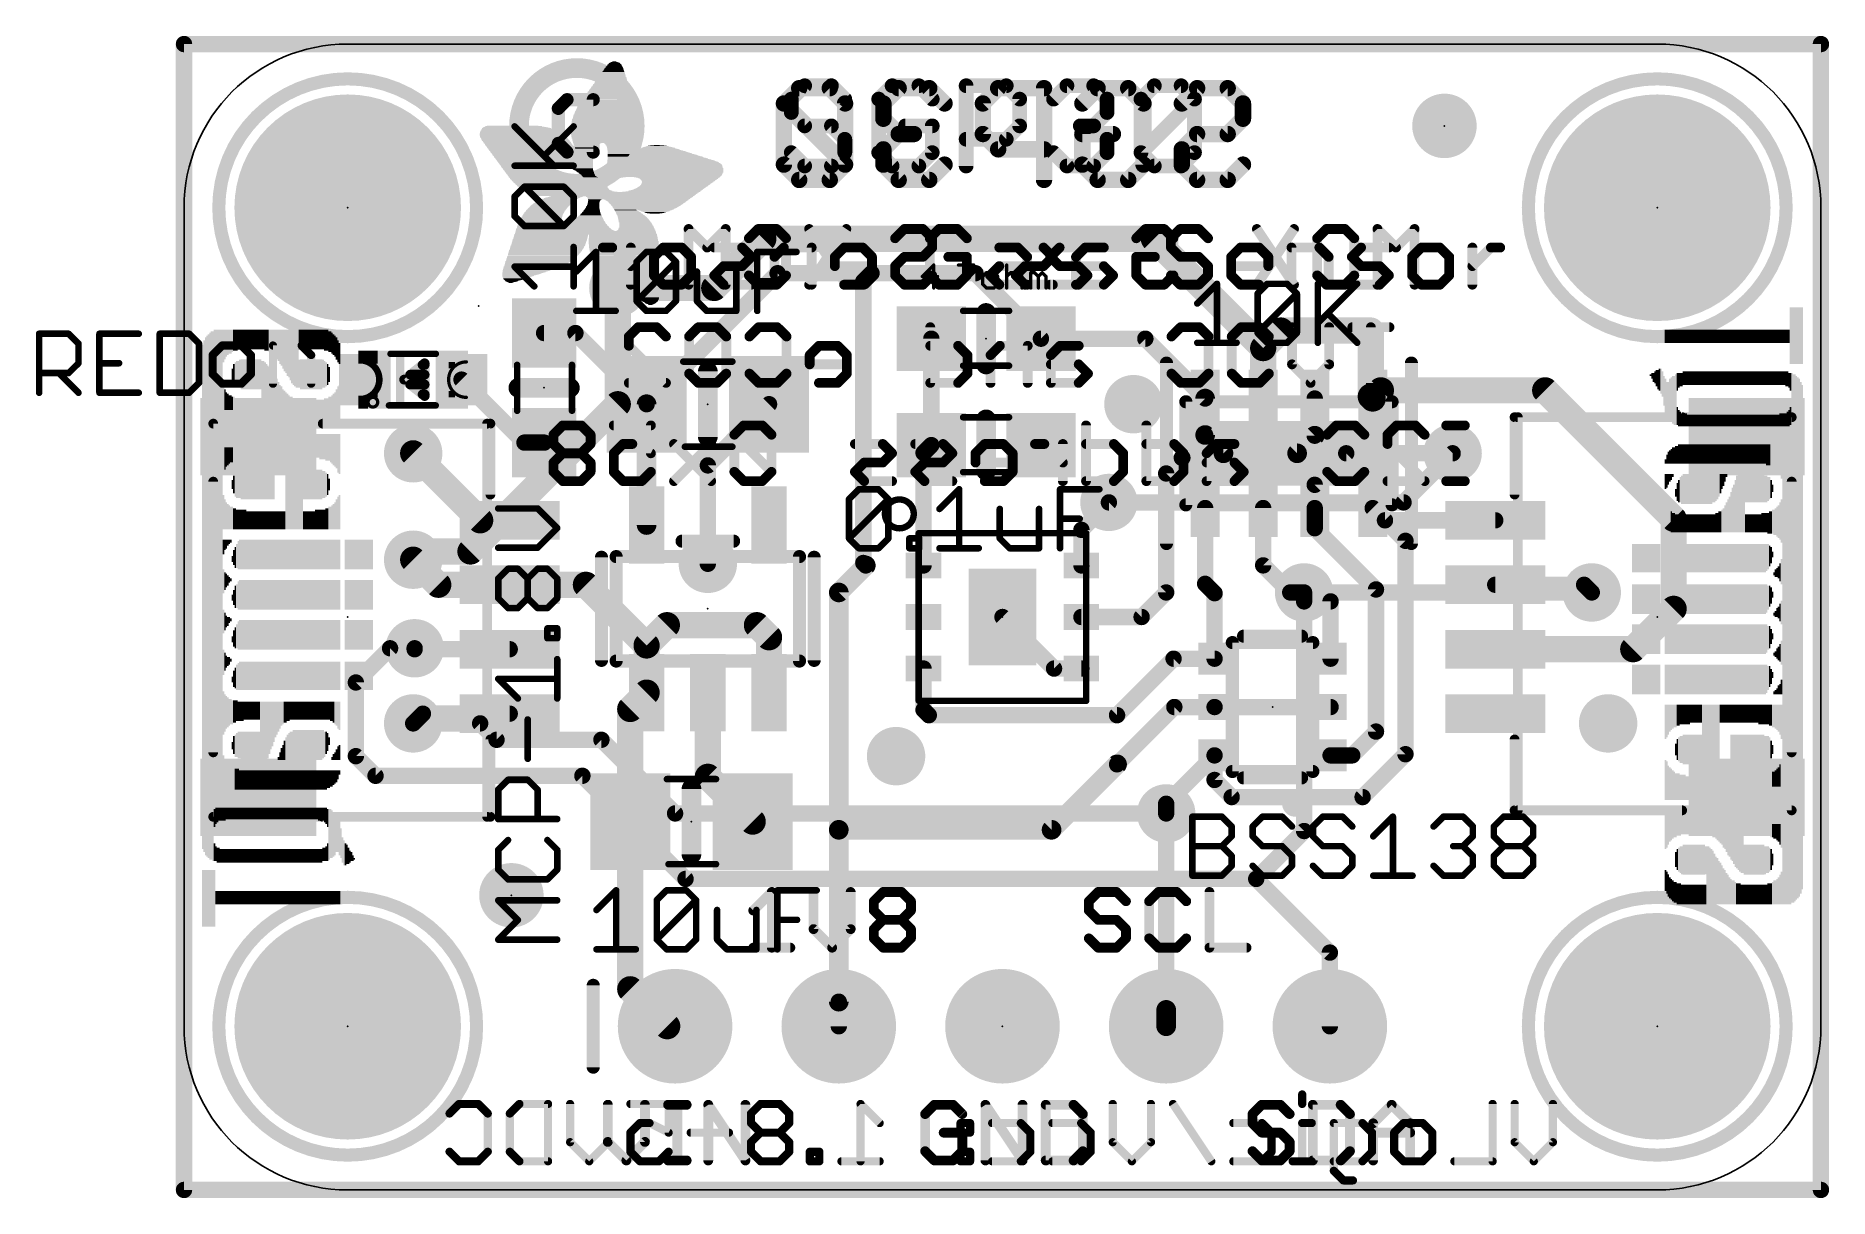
# Model space of a CAD drawing. Extents: x -2.3 to 25.5, y -0.1 to 17.9.
import ezdxf

# ---------------------------------------------------------------- set-up
doc = ezdxf.new("R2010")
doc.units = 0
for name, color, linetype in [('1', 12, 'CONTINUOUS'), ('16', 5, 'CONTINUOUS'), ('17', 110, 'CONTINUOUS'), ('18', 110, 'CONTINUOUS'), ('20', 53, 'CONTINUOUS'), ('21', 40, 'CONTINUOUS'), ('22', 6, 'CONTINUOUS'), ('23', 40, 'CONTINUOUS'), ('27', 4, 'CONTINUOUS'), ('51', 253, 'CONTINUOUS')]:
    doc.layers.add(name, color=color, linetype=linetype)

# ---------------------------------------------------------------- blocks, each defined once
blk = doc.blocks.new('RECT')
blk.add_solid([(-0.5, -0.5), (0.5, -0.5), (-0.5, 0.5), (0.5, 0.5)])
blk = doc.blocks.new('PIE')
at = {"const_width": 0.5}
blk.add_lwpolyline([(0, -0.25, 1), (0, 0.25, 1), (0, -0.25)], format="xyb", dxfattribs=at)
blk = doc.blocks.new('ROUNDP')
at = {"const_width": 0.5}
blk.add_lwpolyline([(0, -0.25, 1), (0, 0.25, 1), (0, -0.25)], format="xyb", dxfattribs=at)
blk = doc.blocks.new('ROUNDV')
at = {"const_width": 0.5}
blk.add_lwpolyline([(0, -0.25, 1), (0, 0.25, 1), (0, -0.25)], format="xyb", dxfattribs=at)

msp = doc.modelspace()

# ---------------------------------------------------------------- linework, layer by layer
at = {"layer": '1'}
for points, const_width in [([(0, 17.78), (25.4, 17.78)], 0.254), ([(0, 0), (0, 17.78)], 0.254), ([(25.4, 17.78), (25.4, 0)], 0.254), ([(8.9891, 14.7574), (8.2271, 13.9954)], 0.4064), ([(15.0496, 14.7574), (8.9891, 14.7574)], 0.4064), ([(16.745, 13.062), (15.0496, 14.7574)], 0.4064), ([(8.2271, 13.9954), (6.731, 13.9954)], 0.4064), ([(7.178, 12.192), (9.21, 14.224)], 0.254), ([(9.21, 14.224), (10.668, 14.224)], 0.254), ([(10.668, 14.224), (10.541, 14.097)], 0.254), ([(10.541, 14.097), (10.541, 9.728)], 0.254), ([(10.668, 14.224), (12.28, 14.224)], 0.254), ([(12.28, 14.224), (13.296, 13.208)], 0.254), ([(5.588, 13.296), (6.074, 13.296)], 0.254), ([(6.074, 13.296), (7.178, 12.192)], 0.254), ([(16.745, 13.062), (17.018, 13.335)], 0.4064), ([(17.018, 13.335), (18.415, 13.335)], 0.4064), ([(18.415, 13.335), (18.415, 12.31)], 0.4064), ([(11.596, 13.208), (11.596, 11.557)], 0.254), ([(13.296, 13.208), (14.917, 13.208)], 0.254), ([(14.917, 13.208), (15.845, 12.28)], 0.254), ([(16.745, 12.28), (16.745, 13.062)], 0.4064), ([(4.306, 12.573), (5.283, 11.596)], 0.254), ([(18.445, 12.28), (18.572, 12.407)], 0.4064), ([(21.121, 12.407), (18.572, 12.407)], 0.4064), ([(23.114, 10.414), (21.121, 12.407)], 0.4064), ([(7.178, 12.192), (7.178, 10.3171)], 0.3048), ([(9.078, 12.192), (8.128, 11.242)], 0.254), ([(15.845, 11.714), (15.845, 12.28)], 0.3048), ([(17.545, 12.28), (17.545, 11.703)], 0.254), ([(18.415, 12.31), (18.445, 12.28)], 0.4064), ([(5.283, 11.596), (5.588, 11.596)], 0.254), ([(15.4912, 11.3602), (15.845, 11.714)], 0.254), ([(16.129, 11.43), (15.845, 11.714)], 0.3048), ([(17.545, 11.703), (17.272, 11.43)], 0.3048), ([(4.596, 10.39), (3.556, 11.43)], 0.4064), ([(11.475, 11.436), (11.596, 11.557)], 0.254), ([(11.475, 9.69), (11.475, 11.436)], 0.254), ([(15.24, 11.117), (15.4832, 11.3602)], 0.254), ([(15.4832, 11.3602), (15.4912, 11.3602)], 0.254), ([(17.272, 11.43), (16.129, 11.43)], 0.3048), ([(17.545, 10.941), (18.034, 11.43)], 0.254), ([(18.034, 11.43), (19.685, 11.43)], 0.254), ([(8.128, 11.242), (8.128, 9.7155)], 0.254), ([(15.24, 9.271), (15.24, 11.117)], 0.254), ([(17.545, 10.58), (17.545, 10.941)], 0.254), ([(5.054, 10.39), (4.596, 10.39)], 0.4064), ([(13.925, 10.242), (14.351, 10.668)], 0.254), ([(15.845, 9.405), (15.845, 10.58)], 0.254), ([(16.745, 10.58), (16.745, 9.691)], 0.254), ([(17.545, 10.58), (17.545, 10.268)], 0.254), ([(18.635, 10.39), (18.445, 10.58)], 0.254), ([(18.445, 10.58), (18.953, 10.072)], 0.254), ([(23.114, 9.017), (23.114, 10.414)], 0.4064), ([(13.925, 9.69), (13.925, 10.242)], 0.254), ([(17.545, 10.268), (18.4958, 9.3172)], 0.254), ([(20.346, 10.39), (18.635, 10.39)], 0.254), ([(18.953, 10.072), (18.953, 6.761)], 0.254), ([(3.945, 9.39), (3.556, 9.779)], 0.4064), ([(10.579, 9.69), (10.16, 9.271)], 0.3048), ([(10.541, 9.728), (10.579, 9.69)], 0.254), ([(17.165, 9.271), (16.745, 9.691)], 0.254), ([(5.054, 9.39), (3.945, 9.39)], 0.4064), ([(5.054, 9.39), (6.236, 9.39)], 0.4064), ([(6.236, 9.39), (7.178, 8.448)], 0.4064), ([(15.991, 9.259), (15.845, 9.405)], 0.254), ([(20.346, 9.39), (21.725, 9.39)], 0.254), ([(21.725, 9.39), (21.844, 9.271)], 0.254), ([(10.16, 9.271), (10.16, 5.588)], 0.3048), ([(15.24, 9.271), (14.859, 8.89)], 0.254), ([(15.991, 8.243), (15.991, 9.259)], 0.254), ([(17.165, 9.271), (17.38, 9.271)], 0.254), ([(17.38, 9.271), (17.38, 9.132)], 0.254), ([(17.791, 9.132), (17.38, 9.132)], 0.254), ([(17.791, 9.132), (17.791, 8.243)], 0.254), ([(18.4958, 9.3172), (18.4958, 7.112)], 0.254), ([(22.487, 8.39), (23.114, 9.017)], 0.4064), ([(7.493, 8.763), (7.178, 8.448)], 0.4064), ([(8.89, 8.763), (7.493, 8.763)], 0.4064), ([(9.078, 8.575), (8.89, 8.763)], 0.4064), ([(13.5, 8.09), (12.7, 8.89)], 0.254), ([(13.925, 8.89), (14.859, 8.89)], 0.254), ([(7.178, 8.448), (7.178, 7.7169)], 0.4064), ([(9.078, 7.7169), (9.078, 8.575)], 0.4064), ([(3.5786, 8.39), (3.5786, 8.4046)], 0.254), ([(5.054, 8.39), (3.5786, 8.39)], 0.254), ([(14.478, 7.366), (15.355, 8.243)], 0.254), ([(15.355, 8.243), (15.991, 8.243)], 0.254), ([(20.346, 8.39), (22.487, 8.39)], 0.4064), ([(11.475, 8.09), (11.475, 7.448)], 0.254), ([(13.925, 8.09), (13.5, 8.09)], 0.254), ([(7.178, 7.7169), (6.924, 7.4629)], 0.4064), ([(8.128, 7.7169), (8.128, 6.411)], 0.4064), ([(3.707, 7.39), (3.556, 7.239)], 0.254), ([(5.054, 7.39), (3.707, 7.39)], 0.254), ([(6.924, 7.4629), (6.924, 5.715)], 0.4064), ([(11.475, 7.448), (11.557, 7.366)], 0.254), ([(14.478, 6.604), (15.367, 7.493)], 0.254), ([(15.367, 7.493), (15.991, 7.493)], 0.254), ([(15.991, 7.493), (17.791, 7.493)], 0.254), ([(11.557, 7.366), (14.478, 7.366)], 0.254), ([(18.4958, 7.112), (18.1268, 6.743)], 0.254), ([(13.462, 5.588), (14.478, 6.604)], 0.3048), ([(15.991, 6.743), (15.24, 5.992)], 0.254), ([(15.991, 6.743), (15.9905, 6.7425)], 0.254), ([(15.9905, 6.3615), (15.9905, 6.7425)], 0.254), ([(17.791, 6.743), (18.1268, 6.743)], 0.254), ([(18.953, 6.761), (18.288, 6.096)], 0.254), ([(8.824, 5.715), (8.128, 6.411)], 0.4064), ([(16.256, 6.096), (15.9905, 6.3615)], 0.254), ([(18.288, 6.096), (16.256, 6.096)], 0.254), ([(6.924, 5.715), (6.924, 3.114)], 0.4064), ([(15.24, 5.992), (15.24, 5.842)], 0.254), ([(15.24, 2.794), (15.24, 5.842)], 0.254), ([(10.16, 5.588), (10.16, 2.921)], 0.3048), ([(10.16, 5.588), (13.462, 5.588)], 0.3048), ([(6.924, 3.114), (7.498, 2.54)], 0.4064), ([(10.16, 2.54), (10.16, 2.921)], 0.254), ([(15.24, 2.54), (15.24, 2.794)], 0.3048), ([(7.498, 2.54), (7.62, 2.54)], 0.4064), ([(25.4, 0), (0, 0)], 0.254)]:
    msp.add_lwpolyline(points, dxfattribs=dict(at, const_width=const_width))
for points, const_width in [([(0, 17.8435, 1), (0, 17.7165)], 0.127), ([(0.0635, 17.78, 1), (-0.0635, 17.78)], 0.127), ([(25.4635, 17.78, 1), (25.3365, 17.78)], 0.127), ([(25.4, 17.7165, 1), (25.4, 17.8435)], 0.127), ([(8.9891, 14.859, 1), (8.9891, 14.6558)], 0.2032), ([(9.0609, 14.6856, 1), (8.9172, 14.8292)], 0.2032), ([(15.1214, 14.8292, 1), (14.9778, 14.6856)], 0.2032), ([(15.0496, 14.6558, 1), (15.0496, 14.859)], 0.2032), ([(6.731, 14.097, 1), (6.731, 13.8938)], 0.2032), ([(8.2271, 13.8938, 1), (8.2271, 14.097)], 0.2032), ([(9.21, 14.2875, 1), (9.21, 14.1605)], 0.127), ([(9.2549, 14.1791, 1), (9.1651, 14.2689)], 0.127), ([(10.6045, 14.097, 1), (10.4775, 14.097)], 0.127), ([(10.4961, 14.1419, 1), (10.5859, 14.0521)], 0.127), ([(10.668, 14.2875, 1), (10.668, 14.1605)], 0.127), ([(10.7129, 14.1791, 1), (10.6231, 14.2689)], 0.127), ([(10.668, 14.1605, 1), (10.668, 14.2875)], 0.127), ([(12.3249, 14.2689, 1), (12.2351, 14.1791)], 0.127), ([(12.28, 14.1605, 1), (12.28, 14.2875)], 0.127), ([(8.1552, 14.0672, 1), (8.2989, 13.9236)], 0.2032), ([(5.588, 13.3595, 1), (5.588, 13.2325)], 0.127), ([(6.1189, 13.3409, 1), (6.0291, 13.2511)], 0.127), ([(6.074, 13.2325, 1), (6.074, 13.3595)], 0.127), ([(17.018, 13.4366, 1), (17.018, 13.2334)], 0.2032), ([(17.0898, 13.2632, 1), (16.9462, 13.4068)], 0.2032), ([(18.5166, 13.335, 1), (18.3134, 13.335)], 0.2032), ([(18.415, 13.2334, 1), (18.415, 13.4366)], 0.2032), ([(11.6595, 13.208, 1), (11.5325, 13.208)], 0.127), ([(13.296, 13.2715, 1), (13.296, 13.1445)], 0.127), ([(13.2511, 13.1631, 1), (13.3409, 13.2529)], 0.127), ([(14.9619, 13.2529, 1), (14.8721, 13.1631)], 0.127), ([(14.917, 13.1445, 1), (14.917, 13.2715)], 0.127), ([(16.8466, 13.062, 1), (16.6434, 13.062)], 0.2032), ([(16.6732, 13.1338, 1), (16.8168, 12.9902)], 0.2032), ([(16.6732, 12.9902, 1), (16.8168, 13.1338)], 0.2032), ([(4.3509, 12.6179, 1), (4.2611, 12.5281)], 0.127), ([(18.572, 12.5086, 1), (18.572, 12.3054)], 0.2032), ([(18.6438, 12.3352, 1), (18.5002, 12.4788)], 0.2032), ([(21.1928, 12.4788, 1), (21.0492, 12.3352)], 0.2032), ([(21.121, 12.3054, 1), (21.121, 12.5086)], 0.2032), ([(7.2542, 12.192, 1), (7.1018, 12.192)], 0.1524), ([(7.1331, 12.2369, 1), (7.2229, 12.1471)], 0.127), ([(7.1331, 12.1471, 1), (7.2229, 12.2369)], 0.127), ([(9.1229, 12.1471, 1), (9.0331, 12.2369)], 0.127), ([(15.9212, 12.28, 1), (15.7688, 12.28)], 0.1524), ([(15.8001, 12.2351, 1), (15.8899, 12.3249)], 0.127), ([(16.6434, 12.28, 1), (16.8466, 12.28)], 0.2032), ([(17.6085, 12.28, 1), (17.4815, 12.28)], 0.127), ([(18.3134, 12.31, 1), (18.5166, 12.31)], 0.2032), ([(18.4868, 12.3818, 1), (18.3432, 12.2382)], 0.2032), ([(18.3732, 12.3518, 1), (18.5168, 12.2082)], 0.2032), ([(18.3732, 12.2082, 1), (18.5168, 12.3518)], 0.2032), ([(5.283, 11.6595, 1), (5.283, 11.5325)], 0.127), ([(5.2381, 11.5511, 1), (5.3279, 11.6409)], 0.127), ([(5.588, 11.5325, 1), (5.588, 11.6595)], 0.127), ([(15.8989, 11.7679, 1), (15.7911, 11.6601)], 0.1524), ([(15.7688, 11.714, 1), (15.9212, 11.714)], 0.1524), ([(15.8899, 11.6691, 1), (15.8001, 11.7589)], 0.127), ([(17.5989, 11.6491, 1), (17.4911, 11.7569)], 0.1524), ([(17.4815, 11.703, 1), (17.6085, 11.703)], 0.127), ([(3.6278, 11.5018, 1), (3.4842, 11.3582)], 0.2032), ([(11.5385, 11.436, 1), (11.4115, 11.436)], 0.127), ([(11.4301, 11.4809, 1), (11.5199, 11.3911)], 0.127), ([(11.5325, 11.557, 1), (11.6595, 11.557)], 0.127), ([(11.6409, 11.5121, 1), (11.5511, 11.6019)], 0.127), ([(15.4832, 11.4237, 1), (15.4832, 11.2967)], 0.127), ([(15.4463, 11.4051, 1), (15.5361, 11.3153)], 0.127), ([(15.5281, 11.3153, 1), (15.4383, 11.4051)], 0.127), ([(15.4912, 11.2967, 1), (15.4912, 11.4237)], 0.127), ([(16.129, 11.5062, 1), (16.129, 11.3538)], 0.1524), ([(16.0751, 11.3761, 1), (16.1829, 11.4839)], 0.1524), ([(17.2181, 11.4839, 1), (17.3259, 11.3761)], 0.1524), ([(17.272, 11.3538, 1), (17.272, 11.5062)], 0.1524), ([(18.034, 11.4935, 1), (18.034, 11.3665)], 0.127), ([(18.0789, 11.3851, 1), (17.9891, 11.4749)], 0.127), ([(19.685, 11.3665, 1), (19.685, 11.4935)], 0.127), ([(8.1915, 11.242, 1), (8.0645, 11.242)], 0.127), ([(8.0831, 11.2869, 1), (8.1729, 11.1971)], 0.127), ([(15.3035, 11.117, 1), (15.1765, 11.117)], 0.127), ([(15.1951, 11.1619, 1), (15.2849, 11.0721)], 0.127), ([(17.6085, 10.941, 1), (17.4815, 10.941)], 0.127), ([(17.5001, 10.9859, 1), (17.5899, 10.8961)], 0.127), ([(4.596, 10.4916, 1), (4.596, 10.2884)], 0.2032), ([(5.054, 10.2884, 1), (5.054, 10.4916)], 0.2032), ([(14.3959, 10.6231, 1), (14.3061, 10.7129)], 0.127), ([(15.9085, 10.58, 1), (15.7815, 10.58)], 0.127), ([(16.8085, 10.58, 1), (16.6815, 10.58)], 0.127), ([(17.6085, 10.58, 1), (17.4815, 10.58)], 0.127), ([(17.4815, 10.58, 1), (17.6085, 10.58)], 0.127), ([(18.4899, 10.6249, 1), (18.4001, 10.5351)], 0.127), ([(18.4899, 10.6249, 1), (18.4001, 10.5351)], 0.127), ([(23.2156, 10.414, 1), (23.0124, 10.414)], 0.2032), ([(23.0422, 10.3422, 1), (23.1858, 10.4858)], 0.2032), ([(4.5242, 10.3182, 1), (4.6678, 10.4618)], 0.2032), ([(7.1018, 10.3171, 1), (7.2542, 10.3171)], 0.1524), ([(13.9885, 10.242, 1), (13.8615, 10.242)], 0.127), ([(13.8801, 10.2869, 1), (13.9699, 10.1971)], 0.127), ([(17.5899, 10.3129, 1), (17.5001, 10.2231)], 0.127), ([(17.4815, 10.268, 1), (17.6085, 10.268)], 0.127), ([(18.635, 10.4535, 1), (18.635, 10.3265)], 0.127), ([(18.5901, 10.3451, 1), (18.6799, 10.4349)], 0.127), ([(20.346, 10.3265, 1), (20.346, 10.4535)], 0.127), ([(19.0165, 10.072, 1), (18.8895, 10.072)], 0.127), ([(18.9081, 10.0271, 1), (18.9979, 10.1169)], 0.127), ([(3.6278, 9.8508, 1), (3.4842, 9.7072)], 0.2032), ([(8.0645, 9.7155, 1), (8.1915, 9.7155)], 0.127), ([(10.5859, 9.7729, 1), (10.4961, 9.6831)], 0.127), ([(10.4775, 9.728, 1), (10.6045, 9.728)], 0.127), ([(10.6329, 9.6361, 1), (10.5251, 9.7439)], 0.1524), ([(10.5341, 9.6451, 1), (10.6239, 9.7349)], 0.127), ([(11.4115, 9.69, 1), (11.5385, 9.69)], 0.127), ([(13.8615, 9.69, 1), (13.9885, 9.69)], 0.127), ([(16.7899, 9.7359, 1), (16.7001, 9.6461)], 0.127), ([(16.6815, 9.691, 1), (16.8085, 9.691)], 0.127), ([(3.945, 9.4916, 1), (3.945, 9.2884)], 0.2032), ([(3.8732, 9.3182, 1), (4.0168, 9.4618)], 0.2032), ([(5.054, 9.4916, 1), (5.054, 9.2884)], 0.2032), ([(5.054, 9.2884, 1), (5.054, 9.4916)], 0.2032), ([(6.3078, 9.4618, 1), (6.1642, 9.3182)], 0.2032), ([(6.236, 9.2884, 1), (6.236, 9.4916)], 0.2032), ([(15.8899, 9.4499, 1), (15.8001, 9.3601)], 0.127), ([(15.7815, 9.405, 1), (15.9085, 9.405)], 0.127), ([(20.346, 9.4535, 1), (20.346, 9.3265)], 0.127), ([(21.7699, 9.4349, 1), (21.6801, 9.3451)], 0.127), ([(21.725, 9.3265, 1), (21.725, 9.4535)], 0.127), ([(10.2362, 9.271, 1), (10.0838, 9.271)], 0.1524), ([(10.1061, 9.3249, 1), (10.2139, 9.2171)], 0.1524), ([(15.1765, 9.271, 1), (15.3035, 9.271)], 0.127), ([(15.2849, 9.2261, 1), (15.1951, 9.3159)], 0.127), ([(16.0545, 9.259, 1), (15.9275, 9.259)], 0.127), ([(15.9461, 9.2141, 1), (16.0359, 9.3039)], 0.127), ([(17.165, 9.3345, 1), (17.165, 9.2075)], 0.127), ([(17.1201, 9.2261, 1), (17.2099, 9.3159)], 0.127), ([(17.4435, 9.271, 1), (17.3165, 9.271)], 0.127), ([(17.38, 9.1955, 1), (17.38, 9.0685)], 0.127), ([(17.3165, 9.132, 1), (17.4435, 9.132)], 0.127), ([(17.38, 9.2075, 1), (17.38, 9.3345)], 0.127), ([(17.8545, 9.132, 1), (17.7275, 9.132)], 0.127), ([(17.791, 9.0685, 1), (17.791, 9.1955)], 0.127), ([(18.5593, 9.3172, 1), (18.4323, 9.3172)], 0.127), ([(18.4509, 9.2723, 1), (18.5407, 9.3621)], 0.127), ([(21.7991, 9.2261, 1), (21.8889, 9.3159)], 0.127), ([(23.1858, 8.9452, 1), (23.0422, 9.0888)], 0.2032), ([(7.493, 8.8646, 1), (7.493, 8.6614)], 0.2032), ([(7.5648, 8.6912, 1), (7.4212, 8.8348)], 0.2032), ([(8.9618, 8.8348, 1), (8.8182, 8.6912)], 0.2032), ([(8.89, 8.6614, 1), (8.89, 8.8646)], 0.2032), ([(12.7449, 8.9349, 1), (12.6551, 8.8451)], 0.127), ([(13.925, 8.9535, 1), (13.925, 8.8265)], 0.127), ([(14.8141, 8.9349, 1), (14.9039, 8.8451)], 0.127), ([(14.859, 8.8265, 1), (14.859, 8.9535)], 0.127), ([(23.0124, 9.017, 1), (23.2156, 9.017)], 0.2032), ([(7.2796, 8.448, 1), (7.0764, 8.448)], 0.2032), ([(9.1796, 8.575, 1), (8.9764, 8.575)], 0.2032), ([(9.0062, 8.5032, 1), (9.1498, 8.6468)], 0.2032), ([(3.6421, 8.4046, 1), (3.5151, 8.4046)], 0.127), ([(3.5786, 8.4535, 1), (3.5786, 8.3265)], 0.127), ([(3.5151, 8.39, 1), (3.6421, 8.39)], 0.127), ([(5.054, 8.3265, 1), (5.054, 8.4535)], 0.127), ([(7.1062, 8.5198, 1), (7.2498, 8.3762)], 0.2032), ([(7.1062, 8.3762, 1), (7.2498, 8.5198)], 0.2032), ([(15.355, 8.3065, 1), (15.355, 8.1795)], 0.127), ([(15.3999, 8.1981, 1), (15.3101, 8.2879)], 0.127), ([(15.991, 8.1795, 1), (15.991, 8.3065)], 0.127), ([(20.346, 8.4916, 1), (20.346, 8.2884)], 0.2032), ([(22.4152, 8.4618, 1), (22.5588, 8.3182)], 0.2032), ([(22.487, 8.2884, 1), (22.487, 8.4916)], 0.2032), ([(11.5385, 8.09, 1), (11.4115, 8.09)], 0.127), ([(13.5, 8.1535, 1), (13.5, 8.0265)], 0.127), ([(13.4551, 8.0451, 1), (13.5449, 8.1349)], 0.127), ([(13.925, 8.0265, 1), (13.925, 8.1535)], 0.127), ([(15.9275, 8.243, 1), (16.0545, 8.243)], 0.127), ([(17.7275, 8.243, 1), (17.8545, 8.243)], 0.127), ([(7.0764, 7.7169, 1), (7.2796, 7.7169)], 0.2032), ([(7.2498, 7.6451, 1), (7.1062, 7.7887)], 0.2032), ([(8.2296, 7.7169, 1), (8.0264, 7.7169)], 0.2032), ([(8.9764, 7.7169, 1), (9.1796, 7.7169)], 0.2032), ([(3.707, 7.4535, 1), (3.707, 7.3265)], 0.127), ([(3.7519, 7.3451, 1), (3.6621, 7.4349)], 0.127), ([(5.054, 7.3265, 1), (5.054, 7.4535)], 0.127), ([(7.0256, 7.4629, 1), (6.8224, 7.4629)], 0.2032), ([(6.8522, 7.5347, 1), (6.9958, 7.3911)], 0.2032), ([(11.5199, 7.4929, 1), (11.4301, 7.4031)], 0.127), ([(15.367, 7.5565, 1), (15.367, 7.4295)], 0.127), ([(15.4119, 7.4481, 1), (15.3221, 7.5379)], 0.127), ([(15.991, 7.5565, 1), (15.991, 7.4295)], 0.127), ([(15.991, 7.4295, 1), (15.991, 7.5565)], 0.127), ([(17.791, 7.4295, 1), (17.791, 7.5565)], 0.127), ([(3.5111, 7.2839, 1), (3.6009, 7.1941)], 0.127), ([(11.4115, 7.448, 1), (11.5385, 7.448)], 0.127), ([(11.557, 7.4295, 1), (11.557, 7.3025)], 0.127), ([(11.5121, 7.3211, 1), (11.6019, 7.4109)], 0.127), ([(14.4331, 7.4109, 1), (14.5229, 7.3211)], 0.127), ([(14.478, 7.3025, 1), (14.478, 7.4295)], 0.127), ([(18.5407, 7.0671, 1), (18.4509, 7.1569)], 0.127), ([(18.4323, 7.112, 1), (18.5593, 7.112)], 0.127), ([(14.5319, 6.5501, 1), (14.4241, 6.6579)], 0.1524), ([(14.4331, 6.6489, 1), (14.5229, 6.5591)], 0.127), ([(16.054, 6.7425, 1), (15.927, 6.7425)], 0.127), ([(15.9456, 6.7874, 1), (16.0354, 6.6976)], 0.127), ([(16.0359, 6.6981, 1), (15.9461, 6.7879)], 0.127), ([(16.0359, 6.6981, 1), (15.9461, 6.7879)], 0.127), ([(17.791, 6.8065, 1), (17.791, 6.6795)], 0.127), ([(18.0819, 6.7879, 1), (18.1717, 6.6981)], 0.127), ([(18.1268, 6.6795, 1), (18.1268, 6.8065)], 0.127), ([(18.8895, 6.761, 1), (19.0165, 6.761)], 0.127), ([(18.9979, 6.7161, 1), (18.9081, 6.8059)], 0.127), ([(8.0264, 6.411, 1), (8.2296, 6.411)], 0.2032), ([(8.1998, 6.4828, 1), (8.0562, 6.3392)], 0.2032), ([(16.0354, 6.4064, 1), (15.9456, 6.3166)], 0.127), ([(15.927, 6.3615, 1), (16.054, 6.3615)], 0.127), ([(16.256, 6.1595, 1), (16.256, 6.0325)], 0.127), ([(16.2111, 6.0511, 1), (16.3009, 6.1409)], 0.127), ([(18.2431, 6.1409, 1), (18.3329, 6.0511)], 0.127), ([(18.288, 6.0325, 1), (18.288, 6.1595)], 0.127), ([(7.0256, 5.715, 1), (6.8224, 5.715)], 0.2032), ([(8.7522, 5.6432, 1), (8.8958, 5.7868)], 0.2032), ([(15.3035, 5.992, 1), (15.1765, 5.992)], 0.127), ([(15.1951, 6.0369, 1), (15.2849, 5.9471)], 0.127), ([(15.3035, 5.842, 1), (15.1765, 5.842)], 0.127), ([(15.1765, 5.842, 1), (15.3035, 5.842)], 0.127), ([(6.8224, 5.715, 1), (7.0256, 5.715)], 0.2032), ([(10.2362, 5.588, 1), (10.0838, 5.588)], 0.1524), ([(10.16, 5.6642, 1), (10.16, 5.5118)], 0.1524), ([(10.0838, 5.588, 1), (10.2362, 5.588)], 0.1524), ([(13.4081, 5.6419, 1), (13.5159, 5.5341)], 0.1524), ([(13.462, 5.5118, 1), (13.462, 5.6642)], 0.1524), ([(6.8224, 3.114, 1), (7.0256, 3.114)], 0.2032), ([(6.9958, 3.1858, 1), (6.8522, 3.0422)], 0.2032), ([(10.0838, 2.921, 1), (10.2362, 2.921)], 0.1524), ([(10.2235, 2.921, 1), (10.0965, 2.921)], 0.127), ([(15.3162, 2.794, 1), (15.1638, 2.794)], 0.1524), ([(15.1765, 2.794, 1), (15.3035, 2.794)], 0.127), ([(7.498, 2.6416, 1), (7.498, 2.4384)], 0.2032), ([(7.4262, 2.4682, 1), (7.5698, 2.6118)], 0.2032), ([(7.62, 2.4384, 1), (7.62, 2.6416)], 0.2032), ([(10.0965, 2.54, 1), (10.2235, 2.54)], 0.127), ([(15.1638, 2.54, 1), (15.3162, 2.54)], 0.1524), ([(0, 0.0635, 1), (0, -0.0635)], 0.127), ([(-0.0635, 0, 1), (0.0635, 0)], 0.127), ([(25.3365, 0, 1), (25.4635, 0)], 0.127), ([(25.4, -0.0635, 1), (25.4, 0.0635)], 0.127)]:
    msp.add_lwpolyline(points, format="xyb", dxfattribs=dict(at, const_width=const_width))
at = {"layer": '16'}
for points, const_width in [([(0, 17.78), (25.4, 17.78)], 0.254), ([(0, 0), (0, 17.78)], 0.254), ([(25.4, 17.78), (25.4, 0)], 0.254), ([(6.731, 13.9954), (6.731, 12.192)], 0.4064), ([(6.731, 12.192), (4.445, 9.906)], 0.4064), ([(18.923, 10.668), (19.685, 11.43)], 0.254), ([(14.351, 10.668), (18.923, 10.668)], 0.254), ([(3.556, 9.906), (3.556, 9.779)], 0.4064), ([(4.445, 9.906), (3.556, 9.906)], 0.4064), ([(21.844, 9.271), (17.38, 9.271)], 0.254), ([(17.38, 9.271), (17.38, 5.569)], 0.254), ([(3.1976, 8.4046), (2.667, 7.874)], 0.254), ([(3.5786, 8.4046), (3.1976, 8.4046)], 0.254), ([(2.667, 7.874), (2.667, 6.731)], 0.254), ([(3.556, 7.239), (4.5952, 7.239)], 0.254), ([(4.5952, 7.239), (4.8492, 6.985)], 0.254), ([(6.477, 6.985), (4.8492, 6.985)], 0.254), ([(7.62, 5.842), (6.477, 6.985)], 0.254), ([(2.667, 6.731), (2.9718, 6.4262)], 0.254), ([(2.9718, 6.4262), (6.1819, 6.4262)], 0.254), ([(6.1819, 6.4262), (7.7821, 4.826)], 0.254), ([(15.24, 5.842), (7.62, 5.842)], 0.254), ([(17.38, 5.569), (16.637, 4.826)], 0.254), ([(7.7821, 4.826), (16.637, 4.826)], 0.254), ([(17.78, 3.683), (16.637, 4.826)], 0.254), ([(17.78, 2.54), (17.78, 3.683)], 0.254), ([(25.4, 0), (0, 0)], 0.254)]:
    msp.add_lwpolyline(points, dxfattribs=dict(at, const_width=const_width))
for points, const_width in [([(0, 17.8435, 1), (0, 17.7165)], 0.127), ([(0.0635, 17.78, 1), (-0.0635, 17.78)], 0.127), ([(25.4635, 17.78, 1), (25.3365, 17.78)], 0.127), ([(25.4, 17.7165, 1), (25.4, 17.8435)], 0.127), ([(6.8326, 13.9954, 1), (6.6294, 13.9954)], 0.2032), ([(6.6294, 12.192, 1), (6.8326, 12.192)], 0.2032), ([(6.8028, 12.1202, 1), (6.6592, 12.2638)], 0.2032), ([(19.7299, 11.3851, 1), (19.6401, 11.4749)], 0.127), ([(14.351, 10.7315, 1), (14.351, 10.6045)], 0.127), ([(18.8781, 10.7129, 1), (18.9679, 10.6231)], 0.127), ([(18.923, 10.6045, 1), (18.923, 10.7315)], 0.127), ([(3.6576, 9.906, 1), (3.4544, 9.906)], 0.2032), ([(3.556, 10.0076, 1), (3.556, 9.8044)], 0.2032), ([(4.3732, 9.9778, 1), (4.5168, 9.8342)], 0.2032), ([(4.445, 9.8044, 1), (4.445, 10.0076)], 0.2032), ([(3.4544, 9.779, 1), (3.6576, 9.779)], 0.2032), ([(17.38, 9.3345, 1), (17.38, 9.2075)], 0.127), ([(17.4435, 9.271, 1), (17.3165, 9.271)], 0.127), ([(21.844, 9.2075, 1), (21.844, 9.3345)], 0.127), ([(3.1976, 8.4681, 1), (3.1976, 8.3411)], 0.127), ([(3.2425, 8.3597, 1), (3.1527, 8.4495)], 0.127), ([(3.5786, 8.3411, 1), (3.5786, 8.4681)], 0.127), ([(2.7305, 7.874, 1), (2.6035, 7.874)], 0.127), ([(2.6221, 7.9189, 1), (2.7119, 7.8291)], 0.127), ([(3.556, 7.3025, 1), (3.556, 7.1755)], 0.127), ([(4.6401, 7.2839, 1), (4.5503, 7.1941)], 0.127), ([(4.5952, 7.1755, 1), (4.5952, 7.3025)], 0.127), ([(4.8492, 7.0485, 1), (4.8492, 6.9215)], 0.127), ([(4.8043, 6.9401, 1), (4.8941, 7.0299)], 0.127), ([(6.5219, 7.0299, 1), (6.4321, 6.9401)], 0.127), ([(6.477, 6.9215, 1), (6.477, 7.0485)], 0.127), ([(2.7119, 6.7759, 1), (2.6221, 6.6861)], 0.127), ([(2.6035, 6.731, 1), (2.7305, 6.731)], 0.127), ([(2.9718, 6.4897, 1), (2.9718, 6.3627)], 0.127), ([(2.9269, 6.3813, 1), (3.0167, 6.4711)], 0.127), ([(6.2268, 6.4711, 1), (6.137, 6.3813)], 0.127), ([(6.1819, 6.3627, 1), (6.1819, 6.4897)], 0.127), ([(7.62, 5.9055, 1), (7.62, 5.7785)], 0.127), ([(7.5751, 5.7971, 1), (7.6649, 5.8869)], 0.127), ([(15.24, 5.7785, 1), (15.24, 5.9055)], 0.127), ([(17.3165, 5.569, 1), (17.4435, 5.569)], 0.127), ([(17.4249, 5.5241, 1), (17.3351, 5.6139)], 0.127), ([(7.7821, 4.8895, 1), (7.7821, 4.7625)], 0.127), ([(7.7372, 4.7811, 1), (7.827, 4.8709)], 0.127), ([(16.6819, 4.8709, 1), (16.5921, 4.7811)], 0.127), ([(16.5921, 4.8709, 1), (16.6819, 4.7811)], 0.127), ([(16.637, 4.7625, 1), (16.637, 4.8895)], 0.127), ([(17.8435, 3.683, 1), (17.7165, 3.683)], 0.127), ([(17.7351, 3.6381, 1), (17.8249, 3.7279)], 0.127), ([(17.7165, 2.54, 1), (17.8435, 2.54)], 0.127), ([(0, 0.0635, 1), (0, -0.0635)], 0.127), ([(-0.0635, 0, 1), (0.0635, 0)], 0.127), ([(25.3365, 0, 1), (25.4635, 0)], 0.127), ([(25.4, -0.0635, 1), (25.4, 0.0635)], 0.127)]:
    msp.add_lwpolyline(points, format="xyb", dxfattribs=dict(at, const_width=const_width))
at = {"layer": '20'}
for p, q in [((22.86, 17.78), (2.54, 17.78)), ((0, 15.24), (0, 2.54)), ((25.4, 2.54), (25.4, 15.24)), ((2.54, 0), (22.86, 0))]:
    msp.add_line(p, q, dxfattribs=at)
for centre, start, end in [((2.54, 15.24), 90, 180), ((22.86, 15.24), 0, 90), ((2.54, 2.54), 180, 270), ((22.86, 2.54), 270, 0)]:
    msp.add_arc(centre, 2.54, start, end, dxfattribs=at)
at = {"layer": '21'}
for points, const_width in [([(2.54, 13.24, 1), (2.54, 17.24, 1), (2.54, 13.24)], 0.2032), ([(22.86, 13.24, 1), (22.86, 17.24, 1), (22.86, 13.24)], 0.2032), ([(9.4802, 16.9258, 1), (9.3659, 16.9258)], 0.1143), ([(9.3826, 16.9662, 1), (9.4635, 16.8853)], 0.1143), ([(9.6307, 17.1905, 1), (9.6307, 17.0762)], 0.1143), ([(9.6711, 17.093, 1), (9.5902, 17.1738)], 0.1143), ([(10.0863, 17.1738, 1), (10.0055, 17.093)], 0.1143), ([(10.0459, 17.0762, 1), (10.0459, 17.1905)], 0.1143), ([(10.2131, 16.8853, 1), (10.2939, 16.9662)], 0.1143), ([(10.7391, 16.9662, 1), (10.82, 16.8853)], 0.1143), ([(10.8367, 16.9258, 1), (10.7224, 16.9258)], 0.1143), ([(10.9872, 17.1905, 1), (10.9872, 17.0762)], 0.1143), ([(11.0276, 17.093, 1), (10.9467, 17.1738)], 0.1143), ([(11.4428, 17.1738, 1), (11.362, 17.093)], 0.1143), ([(11.4024, 17.0762, 1), (11.4024, 17.1905)], 0.1143), ([(11.5696, 16.8853, 1), (11.6504, 16.9662)], 0.1143), ([(12.1932, 17.1334, 1), (12.0789, 17.1334)], 0.1143), ([(12.1361, 17.1905, 1), (12.1361, 17.0762)], 0.1143), ([(12.7993, 17.1738, 1), (12.7185, 17.093)], 0.1143), ([(12.7589, 17.0762, 1), (12.7589, 17.1905)], 0.1143), ([(13.0236, 16.9258, 1), (12.9093, 16.9258)], 0.1143), ([(12.9261, 16.8853, 1), (13.0069, 16.9662)], 0.1143), ([(13.4521, 16.9662, 1), (13.533, 16.8853)], 0.1143), ([(13.7002, 17.1905, 1), (13.7002, 17.0762)], 0.1143), ([(13.7406, 17.093, 1), (13.6598, 17.1738)], 0.1143), ([(14.1558, 17.1738, 1), (14.075, 17.093)], 0.1143), ([(14.1154, 17.0762, 1), (14.1154, 17.1905)], 0.1143), ([(14.3801, 16.9258, 1), (14.2658, 16.9258)], 0.1143), ([(14.2826, 16.8853, 1), (14.3634, 16.9662)], 0.1143), ([(14.8086, 16.9662, 1), (14.8895, 16.8853)], 0.1143), ([(14.9062, 16.9258, 1), (14.7919, 16.9258)], 0.1143), ([(15.0567, 17.1905, 1), (15.0567, 17.0762)], 0.1143), ([(15.0971, 17.093, 1), (15.0163, 17.1738)], 0.1143), ([(15.5123, 17.1738, 1), (15.4315, 17.093)], 0.1143), ([(15.4719, 17.0762, 1), (15.4719, 17.1905)], 0.1143), ([(15.7366, 16.9258, 1), (15.6223, 16.9258)], 0.1143), ([(15.7199, 16.8853, 1), (15.6391, 16.9662)], 0.1143), ([(15.6391, 16.8853, 1), (15.7199, 16.9662)], 0.1143), ([(9.4635, 16.7586, 1), (9.3826, 16.6777)], 0.1143), ([(9.3659, 16.7181, 1), (9.4802, 16.7181)], 0.1143), ([(14.2658, 16.7181, 1), (14.3801, 16.7181)], 0.1143), ([(14.3634, 16.6777, 1), (14.2826, 16.7586)], 0.1143), ([(9.6307, 16.5677, 1), (9.6307, 16.4534)], 0.1143), ([(9.5902, 16.4701, 1), (9.6711, 16.5509)], 0.1143), ([(10.0863, 16.5509, 1), (10.0055, 16.4701)], 0.1143), ([(10.0459, 16.4534, 1), (10.0459, 16.5677)], 0.1143), ([(10.3106, 16.3029, 1), (10.1963, 16.3029)], 0.1143), ([(11.1948, 16.5677, 1), (11.1948, 16.4534)], 0.1143), ([(11.6671, 16.5105, 1), (11.5528, 16.5105)], 0.1143), ([(11.61, 16.4534, 1), (11.61, 16.5677)], 0.1143), ([(12.1361, 16.3601, 1), (12.1361, 16.2458)], 0.1143), ([(12.7589, 16.2458, 1), (12.7589, 16.3601)], 0.1143), ([(12.9093, 16.5105, 1), (13.0236, 16.5105)], 0.1143), ([(13.0069, 16.4701, 1), (12.9261, 16.5509)], 0.1143), ([(13.9078, 16.5677, 1), (13.9078, 16.4534)], 0.1143), ([(14.1558, 16.5509, 1), (14.075, 16.4701)], 0.1143), ([(14.075, 16.5509, 1), (14.1558, 16.4701)], 0.1143), ([(14.1154, 16.4534, 1), (14.1154, 16.5677)], 0.1143), ([(14.3801, 16.3029, 1), (14.2658, 16.3029)], 0.1143), ([(9.4635, 16.1357, 1), (9.3826, 16.0549)], 0.1143), ([(10.1963, 16.0953, 1), (10.3106, 16.0953)], 0.1143), ([(10.2939, 16.0549, 1), (10.2131, 16.1357)], 0.1143), ([(10.2131, 16.2625, 1), (10.2939, 16.3433)], 0.1143), ([(10.82, 16.1357, 1), (10.7391, 16.0549)], 0.1143), ([(10.7224, 16.0953, 1), (10.8367, 16.0953)], 0.1143), ([(11.5528, 16.0953, 1), (11.6671, 16.0953)], 0.1143), ([(11.6504, 16.0549, 1), (11.5696, 16.1357)], 0.1143), ([(12.7185, 16.3433, 1), (12.7993, 16.2625)], 0.1143), ([(13.533, 16.1357, 1), (13.4521, 16.0549)], 0.1143), ([(14.2658, 16.0953, 1), (14.3801, 16.0953)], 0.1143), ([(14.3634, 16.0549, 1), (14.2826, 16.1357)], 0.1143), ([(14.2826, 16.2625, 1), (14.3634, 16.3433)], 0.1143), ([(14.8895, 16.1357, 1), (14.8086, 16.0549)], 0.1143), ([(14.8086, 16.1357, 1), (14.8895, 16.0549)], 0.1143), ([(14.7919, 16.0953, 1), (14.9062, 16.0953)], 0.1143), ([(15.6223, 16.0953, 1), (15.7366, 16.0953)], 0.1143), ([(15.7199, 16.0549, 1), (15.6391, 16.1357)], 0.1143), ([(9.6307, 15.9449, 1), (9.6307, 15.8306)], 0.1143), ([(9.5902, 15.8473, 1), (9.6711, 15.9281)], 0.1143), ([(10.0055, 15.9281, 1), (10.0863, 15.8473)], 0.1143), ([(10.0459, 15.8306, 1), (10.0459, 15.9449)], 0.1143), ([(10.9872, 15.9449, 1), (10.9872, 15.8306)], 0.1143), ([(10.9467, 15.8473, 1), (11.0276, 15.9281)], 0.1143), ([(11.362, 15.9281, 1), (11.4428, 15.8473)], 0.1143), ([(11.4024, 15.8306, 1), (11.4024, 15.9449)], 0.1143), ([(12.0789, 15.8877, 1), (12.1932, 15.8877)], 0.1143), ([(13.7002, 15.9449, 1), (13.7002, 15.8306)], 0.1143), ([(13.6598, 15.8473, 1), (13.7406, 15.9281)], 0.1143), ([(14.075, 15.9281, 1), (14.1558, 15.8473)], 0.1143), ([(14.1154, 15.8306, 1), (14.1154, 15.9449)], 0.1143), ([(15.0567, 15.9449, 1), (15.0567, 15.8306)], 0.1143), ([(15.0163, 15.8473, 1), (15.0971, 15.9281)], 0.1143), ([(15.4315, 15.9281, 1), (15.5123, 15.8473)], 0.1143), ([(15.4719, 15.8306, 1), (15.4719, 15.9449)], 0.1143), ([(7.8565, 14.9375, 1), (7.8026, 14.8836)], 0.0762), ([(7.8676, 14.9105, 1), (7.7914, 14.9105)], 0.0762), ([(8.4439, 14.9105, 1), (8.3677, 14.9105)], 0.0762), ([(8.4327, 14.8836, 1), (8.3788, 14.9375)], 0.0762), ([(8.8031, 14.7665, 1), (8.7269, 14.7665)], 0.0762), ([(8.7381, 14.7934, 1), (8.792, 14.7395)], 0.0762), ([(8.9091, 14.9486, 1), (8.9091, 14.8724)], 0.0762), ([(8.936, 14.8836, 1), (8.8822, 14.9375)], 0.0762), ([(9.2242, 14.9375, 1), (9.1703, 14.8836)], 0.0762), ([(9.1972, 14.8724, 1), (9.1972, 14.9486)], 0.0762), ([(9.3794, 14.7665, 1), (9.3032, 14.7665)], 0.0762), ([(9.3143, 14.7395, 1), (9.3682, 14.7934)], 0.0762), ([(9.7323, 14.9317, 1), (9.6689, 14.8894)], 0.0762), ([(10.3085, 14.8894, 1), (10.2451, 14.9317)], 0.0762), ([(11.6097, 14.7665, 1), (11.5335, 14.7665)], 0.0762), ([(11.5447, 14.7934, 1), (11.5985, 14.7395)], 0.0762), ([(11.7157, 14.9486, 1), (11.7157, 14.8724)], 0.0762), ([(11.7426, 14.8836, 1), (11.6887, 14.9375)], 0.0762), ([(12.0307, 14.9375, 1), (11.9768, 14.8836)], 0.0762), ([(12.0038, 14.8724, 1), (12.0038, 14.9486)], 0.0762), ([(12.1209, 14.7395, 1), (12.1748, 14.7934)], 0.0762), ([(15.2867, 14.7934, 1), (15.3406, 14.7395)], 0.0762), ([(15.3518, 14.7665, 1), (15.2756, 14.7665)], 0.0762), ([(15.4577, 14.9486, 1), (15.4577, 14.8724)], 0.0762), ([(15.4847, 14.8836, 1), (15.4308, 14.9375)], 0.0762), ([(15.7728, 14.9375, 1), (15.7189, 14.8836)], 0.0762), ([(15.7458, 14.8724, 1), (15.7458, 14.9486)], 0.0762), ([(15.863, 14.7395, 1), (15.9168, 14.7934)], 0.0762), ([(8.0907, 14.6494, 1), (8.1446, 14.5955)], 0.0762), ([(8.0907, 14.5955, 1), (8.1446, 14.6494)], 0.0762), ([(11.8597, 14.5165, 1), (11.8597, 14.4403)], 0.0762), ([(12.1859, 14.4784, 1), (12.1097, 14.4784)], 0.0762), ([(12.1478, 14.4403, 1), (12.1478, 14.5165)], 0.0762), ([(12.6512, 14.6605, 1), (12.6512, 14.5843)], 0.0762), ([(12.9662, 14.6494, 1), (12.9123, 14.5955)], 0.0762), ([(12.9393, 14.5843, 1), (12.9393, 14.6605)], 0.0762), ([(13.1214, 14.4784, 1), (13.0452, 14.4784)], 0.0762), ([(13.0564, 14.4514, 1), (13.1103, 14.5053)], 0.0762), ([(13.4696, 14.5053, 1), (13.4157, 14.4514)], 0.0762), ([(13.4157, 14.5053, 1), (13.4696, 14.4514)], 0.0762), ([(13.5867, 14.6605, 1), (13.5867, 14.5843)], 0.0762), ([(13.6136, 14.5955, 1), (13.5598, 14.6494)], 0.0762), ([(14.0189, 14.5843, 1), (14.0189, 14.6605)], 0.0762), ([(15.3406, 14.6494, 1), (15.2867, 14.5955)], 0.0762), ([(15.2756, 14.6224, 1), (15.3518, 14.6224)], 0.0762), ([(15.4577, 14.5165, 1), (15.4577, 14.4403)], 0.0762), ([(15.4308, 14.4514, 1), (15.4847, 14.5053)], 0.0762), ([(15.7728, 14.5053, 1), (15.7189, 14.4514)], 0.0762), ([(15.7458, 14.4403, 1), (15.7458, 14.5165)], 0.0762), ([(16.2873, 14.4784, 1), (16.2111, 14.4784)], 0.0762), ([(16.2223, 14.5053, 1), (16.2761, 14.4514)], 0.0762), ([(16.3933, 14.6605, 1), (16.3933, 14.5843)], 0.0762), ([(16.4202, 14.5955, 1), (16.3663, 14.6494)], 0.0762), ([(16.7083, 14.6494, 1), (16.6544, 14.5955)], 0.0762), ([(16.6814, 14.5843, 1), (16.6814, 14.6605)], 0.0762), ([(16.8635, 14.4784, 1), (16.7873, 14.4784)], 0.0762), ([(16.7985, 14.4514, 1), (16.8524, 14.5053)], 0.0762), ([(17.2228, 14.6224, 1), (17.1466, 14.6224)], 0.0762), ([(17.1847, 14.6605, 1), (17.1847, 14.5843)], 0.0762), ([(17.6438, 14.6494, 1), (17.5899, 14.5955)], 0.0762), ([(17.6169, 14.5843, 1), (17.6169, 14.6605)], 0.0762), ([(17.799, 14.4784, 1), (17.7228, 14.4784)], 0.0762), ([(17.734, 14.4514, 1), (17.7879, 14.5053)], 0.0762), ([(18.1472, 14.5053, 1), (18.0933, 14.4514)], 0.0762), ([(18.0933, 14.5053, 1), (18.1472, 14.4514)], 0.0762), ([(18.2643, 14.6605, 1), (18.2643, 14.5843)], 0.0762), ([(18.2912, 14.5955, 1), (18.2373, 14.6494)], 0.0762), ([(18.6965, 14.5843, 1), (18.6965, 14.6605)], 0.0762), ([(19.0938, 14.4784, 1), (19.0176, 14.4784)], 0.0762), ([(19.0288, 14.5053, 1), (19.0827, 14.4514)], 0.0762), ([(19.1998, 14.6605, 1), (19.1998, 14.5843)], 0.0762), ([(19.2267, 14.5955, 1), (19.1729, 14.6494)], 0.0762), ([(19.5149, 14.6494, 1), (19.461, 14.5955)], 0.0762), ([(19.4879, 14.5843, 1), (19.4879, 14.6605)], 0.0762), ([(19.6701, 14.4784, 1), (19.5939, 14.4784)], 0.0762), ([(19.605, 14.4514, 1), (19.6589, 14.5053)], 0.0762), ([(20.0294, 14.6224, 1), (19.9532, 14.6224)], 0.0762), ([(20.2794, 14.6605, 1), (20.2794, 14.5843)], 0.0762), ([(20.3063, 14.5955, 1), (20.2524, 14.6494)], 0.0762), ([(20.4234, 14.5843, 1), (20.4234, 14.6605)], 0.0762), ([(8.792, 14.2172, 1), (8.7381, 14.1633)], 0.0762), ([(8.7269, 14.1903, 1), (8.8031, 14.1903)], 0.0762), ([(9.3032, 14.1903, 1), (9.3794, 14.1903)], 0.0762), ([(9.3682, 14.1633, 1), (9.3143, 14.2172)], 0.0762), ([(11.5985, 14.2172, 1), (11.5447, 14.1633)], 0.0762), ([(11.5335, 14.1903, 1), (11.6097, 14.1903)], 0.0762), ([(12.1097, 14.1903, 1), (12.1859, 14.1903)], 0.0762), ([(12.1748, 14.1633, 1), (12.1209, 14.2172)], 0.0762), ([(12.5341, 14.2172, 1), (12.4802, 14.1633)], 0.0762), ([(12.4802, 14.2172, 1), (12.5341, 14.1633)], 0.0762), ([(12.6512, 14.3724, 1), (12.6512, 14.2962)], 0.0762), ([(12.6781, 14.3074, 1), (12.6242, 14.3613)], 0.0762), ([(13.0833, 14.2962, 1), (13.0833, 14.3724)], 0.0762), ([(13.5867, 14.3724, 1), (13.5867, 14.2962)], 0.0762), ([(13.5598, 14.3074, 1), (13.6136, 14.3613)], 0.0762), ([(13.9017, 14.3613, 1), (13.8479, 14.3074)], 0.0762), ([(13.8748, 14.2962, 1), (13.8748, 14.3724)], 0.0762), ([(14.0458, 14.1633, 1), (13.9919, 14.2172)], 0.0762), ([(13.9919, 14.1633, 1), (14.0458, 14.2172)], 0.0762), ([(15.3406, 14.2172, 1), (15.2867, 14.1633)], 0.0762), ([(15.928, 14.3343, 1), (15.8518, 14.3343)], 0.0762), ([(15.8518, 14.1903, 1), (15.928, 14.1903)], 0.0762), ([(15.863, 14.3074, 1), (15.9168, 14.3613)], 0.0762), ([(15.9168, 14.1633, 1), (15.863, 14.2172)], 0.0762), ([(16.2492, 14.3724, 1), (16.2492, 14.2962)], 0.0762), ([(16.2761, 14.2172, 1), (16.2223, 14.1633)], 0.0762), ([(16.2111, 14.1903, 1), (16.2873, 14.1903)], 0.0762), ([(16.7873, 14.3343, 1), (16.8635, 14.3343)], 0.0762), ([(16.8254, 14.2962, 1), (16.8254, 14.3724)], 0.0762), ([(18.2643, 14.3724, 1), (18.2643, 14.2962)], 0.0762), ([(18.2373, 14.3074, 1), (18.2912, 14.3613)], 0.0762), ([(18.5793, 14.3613, 1), (18.5255, 14.3074)], 0.0762), ([(18.5524, 14.2962, 1), (18.5524, 14.3724)], 0.0762), ([(18.7234, 14.1633, 1), (18.6695, 14.2172)], 0.0762), ([(18.6695, 14.1633, 1), (18.7234, 14.2172)], 0.0762), ([(19.0827, 14.2172, 1), (19.0288, 14.1633)], 0.0762), ([(19.0176, 14.1903, 1), (19.0938, 14.1903)], 0.0762), ([(19.5939, 14.1903, 1), (19.6701, 14.1903)], 0.0762), ([(19.6589, 14.1633, 1), (19.605, 14.2172)], 0.0762), ([(19.9643, 14.3613, 1), (20.0182, 14.3074)], 0.0762), ([(7.7914, 14.0462, 1), (7.8676, 14.0462)], 0.0762), ([(8.3677, 14.0462, 1), (8.4439, 14.0462)], 0.0762), ([(8.9091, 14.0843, 1), (8.9091, 14.0081)], 0.0762), ([(8.8822, 14.0193, 1), (8.936, 14.0731)], 0.0762), ([(9.1703, 14.0731, 1), (9.2242, 14.0193)], 0.0762), ([(9.1972, 14.0081, 1), (9.1972, 14.0843)], 0.0762), ([(9.6689, 14.0673, 1), (9.7323, 14.0251)], 0.0762), ([(10.2451, 14.0251, 1), (10.3085, 14.0673)], 0.0762), ([(11.7157, 14.0843, 1), (11.7157, 14.0081)], 0.0762), ([(11.6887, 14.0193, 1), (11.7426, 14.0731)], 0.0762), ([(11.9768, 14.0731, 1), (12.0307, 14.0193)], 0.0762), ([(12.0038, 14.0081, 1), (12.0038, 14.0843)], 0.0762), ([(12.6512, 14.0843, 1), (12.6512, 14.0081)], 0.0762), ([(12.6242, 14.0193, 1), (12.6781, 14.0731)], 0.0762), ([(13.0452, 14.0462, 1), (13.1214, 14.0462)], 0.0762), ([(13.0833, 14.0081, 1), (13.0833, 14.0843)], 0.0762), ([(13.4426, 14.0843, 1), (13.4426, 14.0081)], 0.0762), ([(13.8479, 14.0731, 1), (13.9017, 14.0193)], 0.0762), ([(13.8748, 14.0081, 1), (13.8748, 14.0843)], 0.0762), ([(15.4577, 14.0843, 1), (15.4577, 14.0081)], 0.0762), ([(15.4308, 14.0193, 1), (15.4847, 14.0731)], 0.0762), ([(15.7189, 14.0731, 1), (15.7728, 14.0193)], 0.0762), ([(15.7458, 14.0081, 1), (15.7458, 14.0843)], 0.0762), ([(16.3933, 14.0843, 1), (16.3933, 14.0081)], 0.0762), ([(16.3663, 14.0193, 1), (16.4202, 14.0731)], 0.0762), ([(16.6814, 14.0081, 1), (16.6814, 14.0843)], 0.0762), ([(17.1466, 14.0462, 1), (17.2228, 14.0462)], 0.0762), ([(17.7228, 14.0462, 1), (17.799, 14.0462)], 0.0762), ([(18.1202, 14.0843, 1), (18.1202, 14.0081)], 0.0762), ([(18.5255, 14.0731, 1), (18.5793, 14.0193)], 0.0762), ([(18.5524, 14.0081, 1), (18.5524, 14.0843)], 0.0762), ([(19.1998, 14.0843, 1), (19.1998, 14.0081)], 0.0762), ([(19.1729, 14.0193, 1), (19.2267, 14.0731)], 0.0762), ([(19.461, 14.0731, 1), (19.5149, 14.0193)], 0.0762), ([(19.4879, 14.0081, 1), (19.4879, 14.0843)], 0.0762), ([(19.9532, 14.0462, 1), (20.0294, 14.0462)], 0.0762), ([(12.5222, 13.608, 1), (12.3698, 13.608)], 0.1524), ([(0.5928, 13.1344, 1), (0.5928, 13.0709)], 0.0635), ([(0.6152, 13.0802, 1), (0.5703, 13.1251)], 0.0635), ([(0.9118, 13.1251, 1), (0.8669, 13.0802)], 0.0635), ([(0.8894, 13.0709, 1), (0.8894, 13.1344)], 0.0635), ([(1.38, 13.1344, 1), (1.38, 13.0709)], 0.0635), ([(1.4118, 13.1027, 1), (1.3483, 13.1027)], 0.0635), ([(1.8473, 13.1251, 1), (1.8024, 13.0802)], 0.0635), ([(1.8249, 13.0709, 1), (1.8249, 13.1344)], 0.0635), ([(0.4763, 12.9544, 1), (0.4128, 12.9544)], 0.0635), ([(0.422, 12.9768, 1), (0.467, 12.9319)], 0.0635), ([(1.0694, 12.9544, 1), (1.0059, 12.9544)], 0.0635), ([(1.0152, 12.9319, 1), (1.0601, 12.9768)], 0.0635), ([(2.0049, 12.9544, 1), (1.9414, 12.9544)], 0.0635), ([(1.9507, 12.9319, 1), (1.9956, 12.9768)], 0.0635), ([(3.7021, 12.8397, 1), (3.7021, 12.7635)], 0.0762), ([(3.7719, 12.827, 1), (3.6957, 12.827)], 0.0762), ([(3.7576, 12.7972, 1), (3.71, 12.8568)], 0.0762), ([(3.7338, 12.7635, 1), (3.7338, 12.8397)], 0.0762), ([(8.2042, 12.7, 1), (8.0518, 12.7)], 0.1524), ([(12.3698, 12.808, 1), (12.5222, 12.808)], 0.1524), ([(15.2958, 12.83, 1), (15.1942, 12.83)], 0.1016), ([(19.0958, 12.83, 1), (18.9942, 12.83)], 0.1016), ([(0.467, 12.6802, 1), (0.422, 12.6353)], 0.0635), ([(0.4128, 12.6578, 1), (0.4763, 12.6578)], 0.0635), ([(0.5928, 12.5413, 1), (0.5928, 12.4778)], 0.0635), ([(0.5703, 12.487, 1), (0.6152, 12.532)], 0.0635), ([(0.8669, 12.532, 1), (0.9118, 12.487)], 0.0635), ([(0.8894, 12.4778, 1), (0.8894, 12.5413)], 0.0635), ([(1.0059, 12.6578, 1), (1.0694, 12.6578)], 0.0635), ([(1.0601, 12.6353, 1), (1.0152, 12.6802)], 0.0635), ([(1.3483, 12.5095, 1), (1.4118, 12.5095)], 0.0635), ([(1.9414, 12.5095, 1), (2.0049, 12.5095)], 0.0635), ([(3.4401, 12.6028, 1), (3.3925, 12.5432)], 0.0762), ([(3.3925, 12.6028, 1), (3.4401, 12.5432)], 0.0762), ([(3.5116, 12.6873, 1), (3.5116, 12.6111)], 0.0762), ([(3.5116, 12.5349, 1), (3.5116, 12.4587)], 0.0762), ([(3.7338, 12.6111, 1), (3.7338, 12.6873)], 0.0762), ([(3.7338, 12.4587, 1), (3.7338, 12.5349)], 0.0762), ([(5.188, 12.5222, 1), (5.188, 12.3698)], 0.1524), ([(5.988, 12.3698, 1), (5.988, 12.5222)], 0.1524), ([(3.7021, 12.3825, 1), (3.7021, 12.3063)], 0.0762), ([(3.6957, 12.319, 1), (3.7719, 12.319)], 0.0762), ([(3.71, 12.2892, 1), (3.7576, 12.3488)], 0.0762), ([(3.7338, 12.3063, 1), (3.7338, 12.3825)], 0.0762), ([(2.154, 11.9281, 1), (2.154, 11.8519)], 0.0762), ([(4.7921, 11.89, 1), (4.7159, 11.89)], 0.0762), ([(4.754, 11.8519, 1), (4.754, 11.9281)], 0.0762), ([(12.5222, 11.957, 1), (12.3698, 11.957)], 0.1524), ([(20.6841, 11.99, 1), (20.6079, 11.99)], 0.0762), ([(20.646, 12.0281, 1), (20.646, 11.9519)], 0.0762), ([(23.246, 11.9519, 1), (23.246, 12.0281)], 0.0762), ([(8.0518, 11.684, 1), (8.2042, 11.684)], 0.1524), ([(12.3698, 11.157, 1), (12.5222, 11.157)], 0.1524), ([(0.4921, 10.99, 1), (0.4159, 10.99)], 0.0762), ([(24.9841, 10.99, 1), (24.9079, 10.99)], 0.0762), ([(4.7159, 10.79, 1), (4.7921, 10.79)], 0.0762), ([(11.1, 10.2664, 1), (11.1, 10.7136, 1), (11.1, 10.2664)], 0.1), ([(20.6079, 10.79, 1), (20.6841, 10.79)], 0.0762), ([(7.728, 10.1178, 1), (7.728, 10.0162)], 0.1016), ([(8.528, 10.0162, 1), (8.528, 10.1178)], 0.1016), ([(11.4, 10.215, 1), (11.4, 10.165)], 0.05), ([(11.425, 10.19, 1), (11.375, 10.19)], 0.05), ([(14.025, 10.19, 1), (13.975, 10.19)], 0.05), ([(14, 10.165, 1), (14, 10.215)], 0.05), ([(15.1942, 10.03, 1), (15.2958, 10.03)], 0.1016), ([(18.9942, 10.03, 1), (19.0958, 10.03)], 0.1016), ([(6.5288, 9.817, 1), (6.4272, 9.817)], 0.1016), ([(9.8288, 9.817, 1), (9.7272, 9.817)], 0.1016), ([(16.441, 8.6438, 1), (16.441, 8.5422)], 0.1016), ([(17.341, 8.5422, 1), (17.341, 8.6438)], 0.1016), ([(6.4272, 8.217, 1), (6.5288, 8.217)], 0.1016), ([(9.7272, 8.217, 1), (9.8288, 8.217)], 0.1016), ([(11.4, 7.615, 1), (11.4, 7.565)], 0.05), ([(11.375, 7.59, 1), (11.425, 7.59)], 0.05), ([(13.975, 7.59, 1), (14.025, 7.59)], 0.05), ([(14, 7.565, 1), (14, 7.615)], 0.05), ([(4.7921, 6.99, 1), (4.7159, 6.99)], 0.0762), ([(20.6841, 6.99, 1), (20.6079, 6.99)], 0.0762), ([(0.4159, 6.79, 1), (0.4921, 6.79)], 0.0762), ([(24.9079, 6.79, 1), (24.9841, 6.79)], 0.0762), ([(16.441, 6.4438, 1), (16.441, 6.3422)], 0.1016), ([(17.341, 6.3422, 1), (17.341, 6.4438)], 0.1016), ([(7.9502, 6.223, 1), (7.7978, 6.223)], 0.1524), ([(17.241, 5.893, 1), (17.241, 6.093, 1), (17.241, 5.893)], 0.2032), ([(2.154, 5.8281, 1), (2.154, 5.7519)], 0.0762), ([(4.754, 5.7519, 1), (4.754, 5.8281)], 0.0762), ([(20.646, 5.9281, 1), (20.646, 5.8519)], 0.0762), ([(20.6079, 5.89, 1), (20.6841, 5.89)], 0.0762), ([(23.246, 5.8519, 1), (23.246, 5.9281)], 0.0762), ([(4.7159, 5.79, 1), (4.7921, 5.79)], 0.0762), ([(7.7978, 5.207, 1), (7.9502, 5.207)], 0.1524), ([(2.54, 0.54, 1), (2.54, 4.54, 1), (2.54, 0.54)], 0.2032), ([(9.1591, 4.6235, 1), (9.0829, 4.6235)], 0.0762), ([(9.148, 4.5966, 1), (9.0941, 4.6505)], 0.0762), ([(9.8065, 4.6235, 1), (9.7303, 4.6235)], 0.0762), ([(10.3828, 4.6235, 1), (10.3066, 4.6235)], 0.0762), ([(10.677, 4.5064, 1), (10.7309, 4.4525)], 0.0762), ([(10.7421, 4.4795, 1), (10.6659, 4.4795)], 0.0762), ([(10.848, 4.6616, 1), (10.848, 4.5854)], 0.0762), ([(10.875, 4.5966, 1), (10.8211, 4.6505)], 0.0762), ([(11.1631, 4.6505, 1), (11.1092, 4.5966)], 0.0762), ([(11.1361, 4.5854, 1), (11.1361, 4.6616)], 0.0762), ([(11.3183, 4.4795, 1), (11.2421, 4.4795)], 0.0762), ([(11.2532, 4.4525, 1), (11.3071, 4.5064)], 0.0762), ([(14.078, 4.4795, 1), (14.0018, 4.4795)], 0.0762), ([(14.013, 4.5064, 1), (14.0669, 4.4525)], 0.0762), ([(14.184, 4.6616, 1), (14.184, 4.5854)], 0.0762), ([(14.2109, 4.5966, 1), (14.157, 4.6505)], 0.0762), ([(14.499, 4.6505, 1), (14.4451, 4.5966)], 0.0762), ([(14.4721, 4.5854, 1), (14.4721, 4.6616)], 0.0762), ([(14.5892, 4.4525, 1), (14.6431, 4.5064)], 0.0762), ([(15.0135, 4.4795, 1), (14.9373, 4.4795)], 0.0762), ([(14.9485, 4.5064, 1), (15.0024, 4.4525)], 0.0762), ([(15.1195, 4.6616, 1), (15.1195, 4.5854)], 0.0762), ([(15.1464, 4.5966, 1), (15.0926, 4.6505)], 0.0762), ([(15.4346, 4.6505, 1), (15.3807, 4.5966)], 0.0762), ([(15.4076, 4.5854, 1), (15.4076, 4.6616)], 0.0762), ([(15.5247, 4.4525, 1), (15.5786, 4.5064)], 0.0762), ([(15.9491, 4.6235, 1), (15.8729, 4.6235)], 0.0762), ([(22.86, 0.54, 1), (22.86, 4.54, 1), (22.86, 0.54)], 0.2032), ([(8.806, 4.3624, 1), (8.8599, 4.3085)], 0.0762), ([(10.7309, 4.3624, 1), (10.677, 4.3085)], 0.0762), ([(10.6659, 4.3354, 1), (10.7421, 4.3354)], 0.0762), ([(10.848, 4.2295, 1), (10.848, 4.1533)], 0.0762), ([(10.875, 4.1644, 1), (10.8211, 4.2183)], 0.0762), ([(10.8211, 4.1644, 1), (10.875, 4.2183)], 0.0762), ([(11.1631, 4.2183, 1), (11.1092, 4.1644)], 0.0762), ([(11.1092, 4.2183, 1), (11.1631, 4.1644)], 0.0762), ([(11.1361, 4.1533, 1), (11.1361, 4.2295)], 0.0762), ([(11.2421, 4.3354, 1), (11.3183, 4.3354)], 0.0762), ([(11.3071, 4.3085, 1), (11.2532, 4.3624)], 0.0762), ([(14.0669, 4.3624, 1), (14.013, 4.3085)], 0.0762), ([(14.0018, 4.3354, 1), (14.078, 4.3354)], 0.0762), ([(14.184, 4.2295, 1), (14.184, 4.1533)], 0.0762), ([(14.157, 4.1644, 1), (14.2109, 4.2183)], 0.0762), ([(14.499, 4.2183, 1), (14.4451, 4.1644)], 0.0762), ([(14.4721, 4.1533, 1), (14.4721, 4.2295)], 0.0762), ([(9.7954, 4.0743, 1), (9.7415, 4.0204)], 0.0762), ([(9.7303, 4.0473, 1), (9.8065, 4.0473)], 0.0762), ([(10.3066, 4.0473, 1), (10.3828, 4.0473)], 0.0762), ([(10.3716, 4.0204, 1), (10.3177, 4.0743)], 0.0762), ([(10.677, 4.0743, 1), (10.7309, 4.0204)], 0.0762), ([(10.7309, 3.9302, 1), (10.677, 3.8763)], 0.0762), ([(10.7421, 4.0473, 1), (10.6659, 4.0473)], 0.0762), ([(10.6659, 3.9033, 1), (10.7421, 3.9033)], 0.0762), ([(11.3183, 4.0473, 1), (11.2421, 4.0473)], 0.0762), ([(11.2421, 3.9033, 1), (11.3183, 3.9033)], 0.0762), ([(11.2532, 4.0204, 1), (11.3071, 4.0743)], 0.0762), ([(11.3071, 3.8763, 1), (11.2532, 3.9302)], 0.0762), ([(14.0669, 3.9302, 1), (14.013, 3.8763)], 0.0762), ([(14.6542, 4.0473, 1), (14.578, 4.0473)], 0.0762), ([(14.578, 3.9033, 1), (14.6542, 3.9033)], 0.0762), ([(14.5892, 4.0204, 1), (14.6431, 4.0743)], 0.0762), ([(14.6431, 3.8763, 1), (14.5892, 3.9302)], 0.0762), ([(15.0024, 3.9302, 1), (14.9485, 3.8763)], 0.0762), ([(14.9373, 3.9033, 1), (15.0135, 3.9033)], 0.0762), ([(15.5786, 3.8763, 1), (15.5247, 3.9302)], 0.0762), ([(8.8329, 3.7973, 1), (8.8329, 3.7211)], 0.0762), ([(9.0829, 3.7592, 1), (9.1591, 3.7592)], 0.0762), ([(9.4091, 3.7211, 1), (9.4091, 3.7973)], 0.0762), ([(10.0296, 3.7861, 1), (10.0835, 3.7323)], 0.0762), ([(10.0296, 3.7323, 1), (10.0835, 3.7861)], 0.0762), ([(10.848, 3.7973, 1), (10.848, 3.7211)], 0.0762), ([(10.8211, 3.7323, 1), (10.875, 3.7861)], 0.0762), ([(11.1092, 3.7861, 1), (11.1631, 3.7323)], 0.0762), ([(11.1361, 3.7211, 1), (11.1361, 3.7973)], 0.0762), ([(14.184, 3.7973, 1), (14.184, 3.7211)], 0.0762), ([(14.157, 3.7323, 1), (14.2109, 3.7861)], 0.0762), ([(14.4451, 3.7861, 1), (14.499, 3.7323)], 0.0762), ([(14.4721, 3.7211, 1), (14.4721, 3.7973)], 0.0762), ([(15.1195, 3.7973, 1), (15.1195, 3.7211)], 0.0762), ([(15.0926, 3.7323, 1), (15.1464, 3.7861)], 0.0762), ([(15.3807, 3.7861, 1), (15.4346, 3.7323)], 0.0762), ([(15.4076, 3.7211, 1), (15.4076, 3.7973)], 0.0762), ([(15.911, 3.7973, 1), (15.911, 3.7211)], 0.0762), ([(15.8729, 3.7592, 1), (15.9491, 3.7592)], 0.0762), ([(16.4872, 3.7211, 1), (16.4872, 3.7973)], 0.0762), ([(6.6139, 1.3215, 1), (6.5377, 1.3215)], 0.0762), ([(7.1902, 1.3215, 1), (7.114, 1.3215)], 0.0762), ([(7.5114, 1.3596, 1), (7.5114, 1.2834)], 0.0762), ([(7.6935, 1.3215, 1), (7.6173, 1.3215)], 0.0762), ([(7.7995, 1.2834, 1), (7.7995, 1.3596)], 0.0762), ([(8.1667, 1.3427, 1), (8.1033, 1.3004)], 0.0762), ([(8.1731, 1.3215, 1), (8.0969, 1.3215)], 0.0762), ([(8.7494, 1.3215, 1), (8.6732, 1.3215)], 0.0762), ([(11.644, 1.3596, 1), (11.644, 1.2834)], 0.0762), ([(11.6709, 1.2946, 1), (11.617, 1.3485)], 0.0762), ([(11.959, 1.3485, 1), (11.9051, 1.2946)], 0.0762), ([(11.9321, 1.2834, 1), (11.9321, 1.3596)], 0.0762), ([(12.4671, 1.3427, 1), (12.4037, 1.3004)], 0.0762), ([(12.4735, 1.3215, 1), (12.3973, 1.3215)], 0.0762), ([(13.0498, 1.3215, 1), (12.9736, 1.3215)], 0.0762), ([(13.4091, 1.3215, 1), (13.3329, 1.3215)], 0.0762), ([(13.371, 1.3596, 1), (13.371, 1.2834)], 0.0762), ([(13.8301, 1.3485, 1), (13.7762, 1.2946)], 0.0762), ([(13.8031, 1.2834, 1), (13.8031, 1.3596)], 0.0762), ([(16.724, 1.3596, 1), (16.724, 1.2834)], 0.0762), ([(16.7509, 1.2946, 1), (16.697, 1.3485)], 0.0762), ([(17.039, 1.3485, 1), (16.9851, 1.2946)], 0.0762), ([(17.0121, 1.2834, 1), (17.0121, 1.3596)], 0.0762), ([(17.5535, 1.3215, 1), (17.4773, 1.3215)], 0.0762), ([(17.5154, 1.3596, 1), (17.5154, 1.2834)], 0.0762), ([(17.9746, 1.3485, 1), (17.9207, 1.2946)], 0.0762), ([(17.9476, 1.2834, 1), (17.9476, 1.3596)], 0.0762), ([(18.766, 1.3485, 1), (18.7121, 1.2946)], 0.0762), ([(18.766, 1.2946, 1), (18.7121, 1.3485)], 0.0762), ([(11.538, 1.1775, 1), (11.4618, 1.1775)], 0.0762), ([(11.473, 1.2044, 1), (11.5269, 1.1505)], 0.0762), ([(12.0492, 1.1505, 1), (12.1031, 1.2044)], 0.0762), ([(13.9853, 1.1775, 1), (13.9091, 1.1775)], 0.0762), ([(13.9202, 1.1505, 1), (13.9741, 1.2044)], 0.0762), ([(16.618, 1.1775, 1), (16.5418, 1.1775)], 0.0762), ([(16.553, 1.2044, 1), (16.6069, 1.1505)], 0.0762), ([(17.1292, 1.1505, 1), (17.1831, 1.2044)], 0.0762), ([(18.1298, 1.1775, 1), (18.0536, 1.1775)], 0.0762), ([(18.0647, 1.1505, 1), (18.1186, 1.2044)], 0.0762), ([(11.788, 0.9275, 1), (11.788, 0.8513)], 0.0762), ([(12.1142, 0.8894, 1), (12.038, 0.8894)], 0.0762), ([(12.0761, 0.8513, 1), (12.0761, 0.9275)], 0.0762), ([(16.6069, 1.0604, 1), (16.553, 1.0065)], 0.0762), ([(16.5418, 1.0334, 1), (16.618, 1.0334)], 0.0762), ([(16.724, 0.9275, 1), (16.724, 0.8513)], 0.0762), ([(16.697, 0.8624, 1), (16.7509, 0.9163)], 0.0762), ([(17.039, 0.9163, 1), (16.9851, 0.8624)], 0.0762), ([(17.0121, 0.8513, 1), (17.0121, 0.9275)], 0.0762), ([(18.424, 1.0604, 1), (18.4779, 1.0065)], 0.0762), ([(18.4891, 1.0334, 1), (18.4129, 1.0334)], 0.0762), ([(18.451, 0.9275, 1), (18.451, 0.8513)], 0.0762), ([(19.0653, 1.0334, 1), (18.9891, 1.0334)], 0.0762), ([(19.0002, 1.0065, 1), (19.0541, 1.0604)], 0.0762), ([(19.0272, 0.8513, 1), (19.0272, 0.9275)], 0.0762), ([(6.6028, 0.7723, 1), (6.5489, 0.7184)], 0.0762), ([(6.5377, 0.7453, 1), (6.6139, 0.7453)], 0.0762), ([(7.114, 0.7453, 1), (7.1902, 0.7453)], 0.0762), ([(7.179, 0.7184, 1), (7.1251, 0.7723)], 0.0762), ([(11.5269, 0.6282, 1), (11.473, 0.5743)], 0.0762), ([(11.4618, 0.6013, 1), (11.538, 0.6013)], 0.0762), ([(12.038, 0.6013, 1), (12.1142, 0.6013)], 0.0762), ([(12.1031, 0.5743, 1), (12.0492, 0.6282)], 0.0762), ([(13.9091, 0.6013, 1), (13.9853, 0.6013)], 0.0762), ([(13.9741, 0.5743, 1), (13.9202, 0.6282)], 0.0762), ([(16.6069, 0.6282, 1), (16.553, 0.5743)], 0.0762), ([(17.1942, 0.7453, 1), (17.118, 0.7453)], 0.0762), ([(17.118, 0.6013, 1), (17.1942, 0.6013)], 0.0762), ([(17.1292, 0.7184, 1), (17.1831, 0.7723)], 0.0762), ([(17.1831, 0.5743, 1), (17.1292, 0.6282)], 0.0762), ([(18.0536, 0.6013, 1), (18.1298, 0.6013)], 0.0762), ([(18.1186, 0.5743, 1), (18.0647, 0.6282)], 0.0762), ([(6.837, 0.4841, 1), (6.8909, 0.4303)], 0.0762), ([(6.837, 0.4303, 1), (6.8909, 0.4841)], 0.0762), ([(7.5114, 0.4953, 1), (7.5114, 0.4191)], 0.0762), ([(7.6173, 0.4572, 1), (7.6935, 0.4572)], 0.0762), ([(7.7995, 0.4191, 1), (7.7995, 0.4953)], 0.0762), ([(8.0969, 0.4572, 1), (8.1731, 0.4572)], 0.0762), ([(8.6732, 0.4572, 1), (8.7494, 0.4572)], 0.0762), ([(8.6796, 0.4361, 1), (8.743, 0.4783)], 0.0762), ([(11.644, 0.4953, 1), (11.644, 0.4191)], 0.0762), ([(11.617, 0.4303, 1), (11.6709, 0.4841)], 0.0762), ([(11.9051, 0.4841, 1), (11.959, 0.4303)], 0.0762), ([(11.9321, 0.4191, 1), (11.9321, 0.4953)], 0.0762), ([(12.3973, 0.4572, 1), (12.4735, 0.4572)], 0.0762), ([(12.9736, 0.4572, 1), (13.0498, 0.4572)], 0.0762), ([(12.98, 0.4361, 1), (13.0434, 0.4783)], 0.0762), ([(13.371, 0.4953, 1), (13.371, 0.4191)], 0.0762), ([(13.3329, 0.4572, 1), (13.4091, 0.4572)], 0.0762), ([(13.7762, 0.4841, 1), (13.8301, 0.4303)], 0.0762), ([(13.8031, 0.4191, 1), (13.8031, 0.4953)], 0.0762), ([(16.724, 0.4953, 1), (16.724, 0.4191)], 0.0762), ([(16.697, 0.4303, 1), (16.7509, 0.4841)], 0.0762), ([(16.9851, 0.4841, 1), (17.039, 0.4303)], 0.0762), ([(17.0121, 0.4191, 1), (17.0121, 0.4953)], 0.0762), ([(17.5154, 0.4953, 1), (17.5154, 0.4191)], 0.0762), ([(17.4773, 0.4572, 1), (17.5535, 0.4572)], 0.0762), ([(17.9207, 0.4841, 1), (17.9746, 0.4303)], 0.0762), ([(17.9476, 0.4191, 1), (17.9476, 0.4953)], 0.0762), ([(18.4129, 0.4572, 1), (18.4891, 0.4572)], 0.0762), ([(18.9891, 0.4572, 1), (19.0653, 0.4572)], 0.0762)]:
    msp.add_lwpolyline(points, format="xyb", dxfattribs=dict(at, const_width=const_width))
for points, const_width in [([(9.6307, 17.1334), (9.423, 16.9258)], 0.2286), ([(9.423, 16.9258), (9.423, 16.7181)], 0.2286), ([(10.0459, 17.1334), (9.6307, 17.1334)], 0.2286), ([(10.2535, 16.9258), (10.0459, 17.1334)], 0.2286), ([(10.9872, 17.1334), (10.7795, 16.9258)], 0.2286), ([(10.7795, 16.9258), (10.7795, 16.0953)], 0.2286), ([(11.4024, 17.1334), (10.9872, 17.1334)], 0.2286), ([(11.61, 16.9258), (11.4024, 17.1334)], 0.2286), ([(12.1361, 15.8877), (12.1361, 17.1334)], 0.2286), ([(12.1361, 17.1334), (12.7589, 17.1334)], 0.2286), ([(12.7589, 17.1334), (12.9665, 16.9258)], 0.2286), ([(12.9665, 16.9258), (12.9665, 16.5105)], 0.2286), ([(13.4926, 16.9258), (13.7002, 17.1334)], 0.2286), ([(13.7002, 17.1334), (14.1154, 17.1334)], 0.2286), ([(14.1154, 17.1334), (14.323, 16.9258)], 0.2286), ([(14.323, 16.9258), (14.323, 16.7181)], 0.2286), ([(14.8491, 16.9258), (15.0567, 17.1334)], 0.2286), ([(14.8491, 16.0953), (14.8491, 16.9258)], 0.2286), ([(14.8491, 16.0953), (15.6795, 16.9258)], 0.2286), ([(15.0567, 17.1334), (15.4719, 17.1334)], 0.2286), ([(15.4719, 17.1334), (15.6795, 16.9258)], 0.2286), ([(15.6795, 16.9258), (15.6795, 16.0953)], 0.2286), ([(9.423, 16.7181), (9.6307, 16.5105)], 0.2286), ([(14.323, 16.7181), (14.1154, 16.5105)], 0.2286), ([(9.6307, 16.5105), (10.0459, 16.5105)], 0.2286), ([(10.0459, 16.5105), (10.2535, 16.3029)], 0.2286), ([(10.2535, 16.3029), (10.2535, 16.0953)], 0.2286), ([(11.61, 16.5105), (11.1948, 16.5105)], 0.2286), ([(11.61, 16.0953), (11.61, 16.5105)], 0.2286), ([(12.7589, 16.3029), (12.1361, 16.3029)], 0.2286), ([(12.9665, 16.5105), (12.7589, 16.3029)], 0.2286), ([(14.1154, 16.5105), (13.9078, 16.5105)], 0.2286), ([(14.1154, 16.5105), (14.323, 16.3029)], 0.2286), ([(14.323, 16.3029), (14.323, 16.0953)], 0.2286), ([(9.6307, 15.8877), (9.423, 16.0953)], 0.2286), ([(10.2535, 16.0953), (10.0459, 15.8877)], 0.2286), ([(10.7795, 16.0953), (10.9872, 15.8877)], 0.2286), ([(11.4024, 15.8877), (11.61, 16.0953)], 0.2286), ([(13.7002, 15.8877), (13.4926, 16.0953)], 0.2286), ([(14.323, 16.0953), (14.1154, 15.8877)], 0.2286), ([(15.0567, 15.8877), (14.8491, 16.0953)], 0.2286), ([(15.6795, 16.0953), (15.4719, 15.8877)], 0.2286), ([(10.0459, 15.8877), (9.6307, 15.8877)], 0.2286), ([(10.9872, 15.8877), (11.4024, 15.8877)], 0.2286), ([(14.1154, 15.8877), (13.7002, 15.8877)], 0.2286), ([(15.4719, 15.8877), (15.0567, 15.8877)], 0.2286), ([(7.8295, 14.0462), (7.8295, 14.9105)], 0.1524), ([(7.8295, 14.9105), (8.1176, 14.6224)], 0.1524), ([(8.1176, 14.6224), (8.4058, 14.9105)], 0.1524), ([(8.4058, 14.9105), (8.4058, 14.0462)], 0.1524), ([(8.9091, 14.9105), (8.765, 14.7665)], 0.1524), ([(8.765, 14.7665), (8.765, 14.1903)], 0.1524), ([(9.1972, 14.9105), (8.9091, 14.9105)], 0.1524), ([(9.3413, 14.7665), (9.1972, 14.9105)], 0.1524), ([(9.3413, 14.1903), (9.3413, 14.7665)], 0.1524), ([(9.7006, 14.9105), (10.2768, 14.0462)], 0.1524), ([(10.2768, 14.9105), (9.7006, 14.0462)], 0.1524), ([(11.7157, 14.9105), (11.5716, 14.7665)], 0.1524), ([(11.5716, 14.7665), (11.5716, 14.1903)], 0.1524), ([(12.0038, 14.9105), (11.7157, 14.9105)], 0.1524), ([(12.1478, 14.7665), (12.0038, 14.9105)], 0.1524), ([(15.4577, 14.9105), (15.3137, 14.7665)], 0.1524), ([(15.3137, 14.7665), (15.3137, 14.6224)], 0.1524), ([(15.7458, 14.9105), (15.4577, 14.9105)], 0.1524), ([(15.8899, 14.7665), (15.7458, 14.9105)], 0.1524), ([(12.1478, 14.4784), (11.8597, 14.4784)], 0.1524), ([(12.1478, 14.1903), (12.1478, 14.4784)], 0.1524), ([(12.6512, 14.6224), (12.9393, 14.6224)], 0.1524), ([(12.9393, 14.6224), (13.0833, 14.4784)], 0.1524), ([(13.0833, 14.4784), (13.0833, 14.0462)], 0.1524), ([(13.4426, 14.4784), (13.5867, 14.6224)], 0.1524), ([(13.5867, 14.3343), (13.4426, 14.4784)], 0.1524), ([(13.5867, 14.6224), (14.0189, 14.6224)], 0.1524), ([(15.3137, 14.6224), (15.4577, 14.4784)], 0.1524), ([(15.4577, 14.4784), (15.7458, 14.4784)], 0.1524), ([(15.7458, 14.4784), (15.8899, 14.3343)], 0.1524), ([(16.2492, 14.4784), (16.3933, 14.6224)], 0.1524), ([(16.2492, 14.1903), (16.2492, 14.4784)], 0.1524), ([(16.3933, 14.6224), (16.6814, 14.6224)], 0.1524), ([(16.6814, 14.6224), (16.8254, 14.4784)], 0.1524), ([(16.8254, 14.4784), (16.8254, 14.3343)], 0.1524), ([(17.1847, 14.0462), (17.1847, 14.6224)], 0.1524), ([(17.1847, 14.6224), (17.6169, 14.6224)], 0.1524), ([(17.6169, 14.6224), (17.7609, 14.4784)], 0.1524), ([(17.7609, 14.4784), (17.7609, 14.0462)], 0.1524), ([(18.1202, 14.4784), (18.2643, 14.6224)], 0.1524), ([(18.2643, 14.3343), (18.1202, 14.4784)], 0.1524), ([(18.2643, 14.6224), (18.6965, 14.6224)], 0.1524), ([(19.1998, 14.6224), (19.0557, 14.4784)], 0.1524), ([(19.0557, 14.4784), (19.0557, 14.1903)], 0.1524), ([(19.4879, 14.6224), (19.1998, 14.6224)], 0.1524), ([(19.632, 14.4784), (19.4879, 14.6224)], 0.1524), ([(19.632, 14.1903), (19.632, 14.4784)], 0.1524), ([(19.9913, 14.0462), (19.9913, 14.6224)], 0.1524), ([(19.9913, 14.3343), (20.2794, 14.6224)], 0.1524), ([(20.2794, 14.6224), (20.4234, 14.6224)], 0.1524), ([(8.765, 14.1903), (8.9091, 14.0462)], 0.1524), ([(9.1972, 14.0462), (9.3413, 14.1903)], 0.1524), ([(11.5716, 14.1903), (11.7157, 14.0462)], 0.1524), ([(12.0038, 14.0462), (12.1478, 14.1903)], 0.1524), ([(12.5071, 14.1903), (12.6512, 14.3343)], 0.1524), ([(12.6512, 14.0462), (12.5071, 14.1903)], 0.1524), ([(12.6512, 14.3343), (13.0833, 14.3343)], 0.1524), ([(13.8748, 14.3343), (13.5867, 14.3343)], 0.1524), ([(14.0189, 14.1903), (13.8748, 14.3343)], 0.1524), ([(13.8748, 14.0462), (14.0189, 14.1903)], 0.1524), ([(15.4577, 14.0462), (15.3137, 14.1903)], 0.1524), ([(15.8899, 14.1903), (15.7458, 14.0462)], 0.1524), ([(15.8899, 14.3343), (15.8899, 14.1903)], 0.1524), ([(16.8254, 14.3343), (16.2492, 14.3343)], 0.1524), ([(16.3933, 14.0462), (16.2492, 14.1903)], 0.1524), ([(18.5524, 14.3343), (18.2643, 14.3343)], 0.1524), ([(18.6965, 14.1903), (18.5524, 14.3343)], 0.1524), ([(18.5524, 14.0462), (18.6965, 14.1903)], 0.1524), ([(19.0557, 14.1903), (19.1998, 14.0462)], 0.1524), ([(19.4879, 14.0462), (19.632, 14.1903)], 0.1524), ([(8.9091, 14.0462), (9.1972, 14.0462)], 0.1524), ([(11.7157, 14.0462), (12.0038, 14.0462)], 0.1524), ([(13.0833, 14.0462), (12.6512, 14.0462)], 0.1524), ([(13.4426, 14.0462), (13.8748, 14.0462)], 0.1524), ([(15.7458, 14.0462), (15.4577, 14.0462)], 0.1524), ([(16.6814, 14.0462), (16.3933, 14.0462)], 0.1524), ([(18.1202, 14.0462), (18.5524, 14.0462)], 0.1524), ([(19.1998, 14.0462), (19.4879, 14.0462)], 0.1524), ([(12.446, 13.608), (12.446, 12.808)], 0.3048), ([(0.5928, 13.1027), (0.4445, 12.9544)], 0.127), ([(0.8894, 13.1027), (0.5928, 13.1027)], 0.127), ([(1.0377, 12.9544), (0.8894, 13.1027)], 0.127), ([(1.38, 12.5095), (1.38, 13.1027)], 0.127), ([(1.38, 13.1027), (1.8249, 13.1027)], 0.127), ([(1.8249, 13.1027), (1.9732, 12.9544)], 0.127), ([(0.4445, 12.9544), (0.4445, 12.6578)], 0.127), ([(1.0377, 12.6578), (1.0377, 12.9544)], 0.127), ([(1.9732, 12.9544), (1.9732, 12.5095)], 0.127), ([(3.7338, 12.827), (3.4163, 12.573)], 0.1524), ([(3.7021, 12.8016), (3.7338, 12.8016)], 0.1524), ([(3.7338, 12.319), (3.7338, 12.827)], 0.1524), ([(8.128, 12.7), (8.128, 11.684)], 0.3048), ([(15.245, 10.03), (15.245, 12.83)], 0.2032), ([(19.045, 12.83), (19.045, 10.03)], 0.2032), ([(0.4445, 12.6578), (0.5928, 12.5095)], 0.127), ([(0.5928, 12.5095), (0.8894, 12.5095)], 0.127), ([(0.8894, 12.5095), (1.0377, 12.6578)], 0.127), ([(3.4163, 12.573), (3.7338, 12.319)], 0.1524), ([(3.5116, 12.6492), (3.7338, 12.6492)], 0.1524), ([(3.5116, 12.4968), (3.7338, 12.4968)], 0.1524), ([(5.988, 12.446), (5.188, 12.446)], 0.3048), ([(3.7021, 12.3444), (3.7338, 12.3444)], 0.1524), ([(2.154, 11.89), (4.754, 11.89)], 0.1524), ([(4.754, 11.89), (4.754, 10.79)], 0.1524), ([(12.446, 11.957), (12.446, 11.157)], 0.3048), ([(20.646, 10.79), (20.646, 11.99)], 0.1524), ([(20.646, 11.99), (23.246, 11.99)], 0.1524), ([(0.454, 10.99), (0.454, 6.79)], 0.1524), ([(24.946, 6.79), (24.946, 10.99)], 0.1524), ([(7.728, 10.067), (8.528, 10.067)], 0.2032), ([(11.4, 10.19), (14, 10.19)], 0.1), ([(11.4, 7.59), (11.4, 10.19)], 0.1), ([(14, 10.19), (14, 7.59)], 0.1), ([(6.478, 9.817), (6.478, 8.217)], 0.2032), ([(9.778, 9.817), (9.778, 8.217)], 0.2032), ([(16.441, 8.593), (17.341, 8.593)], 0.2032), ([(14, 7.59), (11.4, 7.59)], 0.1), ([(4.754, 6.99), (4.754, 5.79)], 0.1524), ([(20.646, 5.89), (20.646, 6.99)], 0.1524), ([(16.441, 6.393), (17.341, 6.393)], 0.2032), ([(7.874, 6.223), (7.874, 5.207)], 0.3048), ([(4.754, 5.79), (2.154, 5.79)], 0.1524), ([(23.246, 5.89), (20.646, 5.89)], 0.1524), ([(8.8329, 4.3354), (9.121, 4.6235)], 0.1524), ([(9.121, 4.6235), (9.121, 3.7592)], 0.1524), ([(9.7684, 4.6235), (9.7684, 4.0473)], 0.1524), ([(10.3447, 4.0473), (10.3447, 4.6235)], 0.1524), ([(10.704, 4.4795), (10.848, 4.6235)], 0.1524), ([(10.704, 4.3354), (10.704, 4.4795)], 0.1524), ([(10.848, 4.6235), (11.1361, 4.6235)], 0.1524), ([(11.1361, 4.6235), (11.2802, 4.4795)], 0.1524), ([(11.2802, 4.4795), (11.2802, 4.3354)], 0.1524), ([(14.184, 4.6235), (14.0399, 4.4795)], 0.1524), ([(14.0399, 4.4795), (14.0399, 4.3354)], 0.1524), ([(14.4721, 4.6235), (14.184, 4.6235)], 0.1524), ([(14.6161, 4.4795), (14.4721, 4.6235)], 0.1524), ([(15.1195, 4.6235), (14.9754, 4.4795)], 0.1524), ([(14.9754, 4.4795), (14.9754, 3.9033)], 0.1524), ([(15.4076, 4.6235), (15.1195, 4.6235)], 0.1524), ([(15.5517, 4.4795), (15.4076, 4.6235)], 0.1524), ([(15.911, 4.6235), (15.911, 3.7592)], 0.1524), ([(10.848, 4.1914), (10.704, 4.3354)], 0.1524), ([(10.704, 4.0473), (10.848, 4.1914)], 0.1524), ([(10.848, 4.1914), (11.1361, 4.1914)], 0.1524), ([(11.2802, 4.3354), (11.1361, 4.1914)], 0.1524), ([(11.1361, 4.1914), (11.2802, 4.0473)], 0.1524), ([(14.0399, 4.3354), (14.184, 4.1914)], 0.1524), ([(14.184, 4.1914), (14.4721, 4.1914)], 0.1524), ([(14.4721, 4.1914), (14.6161, 4.0473)], 0.1524), ([(9.7684, 4.0473), (10.0566, 3.7592)], 0.1524), ([(10.0566, 3.7592), (10.3447, 4.0473)], 0.1524), ([(10.704, 3.9033), (10.704, 4.0473)], 0.1524), ([(10.848, 3.7592), (10.704, 3.9033)], 0.1524), ([(11.2802, 3.9033), (11.1361, 3.7592)], 0.1524), ([(11.2802, 4.0473), (11.2802, 3.9033)], 0.1524), ([(14.184, 3.7592), (14.0399, 3.9033)], 0.1524), ([(14.6161, 3.9033), (14.4721, 3.7592)], 0.1524), ([(14.6161, 4.0473), (14.6161, 3.9033)], 0.1524), ([(14.9754, 3.9033), (15.1195, 3.7592)], 0.1524), ([(15.4076, 3.7592), (15.5517, 3.9033)], 0.1524), ([(8.8329, 3.7592), (9.4091, 3.7592)], 0.1524), ([(11.1361, 3.7592), (10.848, 3.7592)], 0.1524), ([(14.4721, 3.7592), (14.184, 3.7592)], 0.1524), ([(15.1195, 3.7592), (15.4076, 3.7592)], 0.1524), ([(15.911, 3.7592), (16.4872, 3.7592)], 0.1524), ([(6.5758, 1.3215), (6.5758, 0.7453)], 0.1524), ([(7.1521, 0.7453), (7.1521, 1.3215)], 0.1524), ([(7.5114, 1.3215), (7.7995, 1.3215)], 0.1524), ([(7.6554, 0.4572), (7.6554, 1.3215)], 0.1524), ([(8.135, 0.4572), (8.135, 1.3215)], 0.1524), ([(8.135, 1.3215), (8.7113, 0.4572)], 0.1524), ([(8.7113, 0.4572), (8.7113, 1.3215)], 0.1524), ([(11.644, 1.3215), (11.4999, 1.1775)], 0.1524), ([(11.9321, 1.3215), (11.644, 1.3215)], 0.1524), ([(12.0761, 1.1775), (11.9321, 1.3215)], 0.1524), ([(12.4354, 0.4572), (12.4354, 1.3215)], 0.1524), ([(12.4354, 1.3215), (13.0117, 0.4572)], 0.1524), ([(13.0117, 0.4572), (13.0117, 1.3215)], 0.1524), ([(13.371, 1.3215), (13.371, 0.4572)], 0.1524), ([(13.8031, 1.3215), (13.371, 1.3215)], 0.1524), ([(13.9472, 1.1775), (13.8031, 1.3215)], 0.1524), ([(16.724, 1.3215), (16.5799, 1.1775)], 0.1524), ([(17.0121, 1.3215), (16.724, 1.3215)], 0.1524), ([(17.1561, 1.1775), (17.0121, 1.3215)], 0.1524), ([(17.5154, 1.3215), (17.5154, 0.4572)], 0.1524), ([(17.9476, 1.3215), (17.5154, 1.3215)], 0.1524), ([(18.0917, 1.1775), (17.9476, 1.3215)], 0.1524), ([(18.451, 1.0334), (18.7391, 1.3215)], 0.1524), ([(18.7391, 1.3215), (19.0272, 1.0334)], 0.1524), ([(11.4999, 1.1775), (11.4999, 0.6013)], 0.1524), ([(13.9472, 0.6013), (13.9472, 1.1775)], 0.1524), ([(16.5799, 1.1775), (16.5799, 1.0334)], 0.1524), ([(18.0917, 0.6013), (18.0917, 1.1775)], 0.1524), ([(12.0761, 0.8894), (11.788, 0.8894)], 0.1524), ([(12.0761, 0.6013), (12.0761, 0.8894)], 0.1524), ([(16.5799, 1.0334), (16.724, 0.8894)], 0.1524), ([(16.724, 0.8894), (17.0121, 0.8894)], 0.1524), ([(17.0121, 0.8894), (17.1561, 0.7453)], 0.1524), ([(18.451, 0.4572), (18.451, 1.0334)], 0.1524), ([(18.451, 0.8894), (19.0272, 0.8894)], 0.1524), ([(19.0272, 1.0334), (19.0272, 0.4572)], 0.1524), ([(6.5758, 0.7453), (6.864, 0.4572)], 0.1524), ([(6.864, 0.4572), (7.1521, 0.7453)], 0.1524), ([(11.4999, 0.6013), (11.644, 0.4572)], 0.1524), ([(11.9321, 0.4572), (12.0761, 0.6013)], 0.1524), ([(13.8031, 0.4572), (13.9472, 0.6013)], 0.1524), ([(16.724, 0.4572), (16.5799, 0.6013)], 0.1524), ([(17.1561, 0.6013), (17.0121, 0.4572)], 0.1524), ([(17.1561, 0.7453), (17.1561, 0.6013)], 0.1524), ([(17.9476, 0.4572), (18.0917, 0.6013)], 0.1524), ([(7.5114, 0.4572), (7.7995, 0.4572)], 0.1524), ([(11.644, 0.4572), (11.9321, 0.4572)], 0.1524), ([(13.371, 0.4572), (13.8031, 0.4572)], 0.1524), ([(17.0121, 0.4572), (16.724, 0.4572)], 0.1524), ([(17.5154, 0.4572), (17.9476, 0.4572)], 0.1524)]:
    msp.add_lwpolyline(points, dxfattribs=dict(at, const_width=const_width))
at = {"layer": '22'}
for points, const_width in [([(6.096, 15.612, 1), (6.096, 17.408, 1), (6.096, 15.612)], 0.3048), ([(5.9433, 16.9679, 1), (5.9433, 16.8663)], 0.1016), ([(5.9792, 16.8812, 1), (5.9073, 16.953)], 0.1016), ([(6.4008, 16.9171, 1), (6.2992, 16.9171)], 0.1016), ([(6.35, 16.8663, 1), (6.35, 16.9679)], 0.1016), ([(9.372, 16.8581, 1), (9.245, 16.8581)], 0.127), ([(9.3534, 16.903, 1), (9.2636, 16.8132)], 0.127), ([(9.5458, 17.1589, 1), (9.5458, 17.0319)], 0.127), ([(9.5907, 17.0505, 1), (9.5009, 17.1403)], 0.127), ([(10.0652, 17.1403, 1), (9.9754, 17.0505)], 0.127), ([(10.0203, 17.0319, 1), (10.0203, 17.1589)], 0.127), ([(10.3211, 16.8581, 1), (10.1941, 16.8581)], 0.127), ([(10.9156, 16.8581, 1), (10.7886, 16.8581)], 0.127), ([(11.0894, 17.1589, 1), (11.0894, 17.0319)], 0.127), ([(11.1343, 17.0505, 1), (11.0445, 17.1403)], 0.127), ([(11.6088, 17.1403, 1), (11.519, 17.0505)], 0.127), ([(11.5639, 17.0319, 1), (11.5639, 17.1589)], 0.127), ([(12.4592, 16.8581, 1), (12.3322, 16.8581)], 0.127), ([(12.633, 17.1589, 1), (12.633, 17.0319)], 0.127), ([(12.6779, 17.0505, 1), (12.5881, 17.1403)], 0.127), ([(13.4083, 17.0954, 1), (13.2813, 17.0954)], 0.127), ([(13.3448, 17.0319, 1), (13.3448, 17.1589)], 0.127), ([(14.1766, 17.1589, 1), (14.1766, 17.0319)], 0.127), ([(14.2215, 17.0505, 1), (14.1317, 17.1403)], 0.127), ([(14.696, 17.1403, 1), (14.6062, 17.0505)], 0.127), ([(14.6511, 17.0319, 1), (14.6511, 17.1589)], 0.127), ([(14.9519, 16.8581, 1), (14.8249, 16.8581)], 0.127), ([(15.7202, 17.1589, 1), (15.7202, 17.0319)], 0.127), ([(15.7651, 17.0505, 1), (15.6753, 17.1403)], 0.127), ([(16.2396, 17.1403, 1), (16.1498, 17.0505)], 0.127), ([(16.1947, 17.0319, 1), (16.1947, 17.1589)], 0.127), ([(16.4955, 16.8581, 1), (16.3685, 16.8581)], 0.127), ([(5.8585, 16.7815, 1), (5.7569, 16.7815)], 0.1016), ([(5.7718, 16.8174, 1), (5.8436, 16.7456)], 0.1016), ([(9.2636, 16.903, 1), (9.3534, 16.8132)], 0.127), ([(10.2127, 16.8132, 1), (10.3025, 16.903)], 0.127), ([(10.8072, 16.903, 1), (10.897, 16.8132)], 0.127), ([(10.897, 16.6658, 1), (10.8072, 16.576)], 0.127), ([(11.7563, 16.8132, 1), (11.8461, 16.903)], 0.127), ([(12.3508, 16.903, 1), (12.4406, 16.8132)], 0.127), ([(13.8944, 16.903, 1), (13.9842, 16.8132)], 0.127), ([(14.8435, 16.8132, 1), (14.9333, 16.903)], 0.127), ([(15.438, 16.903, 1), (15.5278, 16.8132)], 0.127), ([(16.3871, 16.8132, 1), (16.4769, 16.903)], 0.127), ([(16.4769, 16.576, 1), (16.3871, 16.6658)], 0.127), ([(10.7886, 16.6209, 1), (10.9156, 16.6209)], 0.127), ([(11.0894, 16.4471, 1), (11.0894, 16.3201)], 0.127), ([(11.1343, 16.3387, 1), (11.0445, 16.4285)], 0.127), ([(11.0445, 16.3387, 1), (11.1343, 16.4285)], 0.127), ([(11.3267, 16.3201, 1), (11.3267, 16.4471)], 0.127), ([(12.4406, 16.4285, 1), (12.3508, 16.3387)], 0.127), ([(12.3322, 16.3836, 1), (12.4592, 16.3836)], 0.127), ([(14.0028, 16.3836, 1), (13.8758, 16.3836)], 0.127), ([(13.9393, 16.4471, 1), (13.9393, 16.3201)], 0.127), ([(14.4139, 16.3201, 1), (14.4139, 16.4471)], 0.127), ([(15.7202, 16.4471, 1), (15.7202, 16.3201)], 0.127), ([(15.7651, 16.3387, 1), (15.6753, 16.4285)], 0.127), ([(16.1498, 16.4285, 1), (16.2396, 16.3387)], 0.127), ([(16.1947, 16.3201, 1), (16.1947, 16.4471)], 0.127), ([(16.3685, 16.6209, 1), (16.4955, 16.6209)], 0.127), ([(5.8436, 16.2751, 1), (5.7718, 16.2033)], 0.1016), ([(5.7569, 16.2392, 1), (5.8585, 16.2392)], 0.1016), ([(5.9433, 16.1544, 1), (5.9433, 16.0528)], 0.1016), ([(5.9073, 16.0677, 1), (5.9792, 16.1395)], 0.1016), ([(6.2992, 16.1036, 1), (6.4008, 16.1036)], 0.1016), ([(6.35, 16.0528, 1), (6.35, 16.1544)], 0.1016), ([(10.9156, 16.1463, 1), (10.7886, 16.1463)], 0.127), ([(10.8072, 16.1912, 1), (10.897, 16.1014)], 0.127), ([(12.633, 16.2098, 1), (12.633, 16.0828)], 0.127), ([(12.5881, 16.1014, 1), (12.6779, 16.1912)], 0.127), ([(13.3448, 16.0828, 1), (13.3448, 16.2098)], 0.127), ([(15.5464, 16.1463, 1), (15.4194, 16.1463)], 0.127), ([(15.438, 16.1912, 1), (15.5278, 16.1014)], 0.127), ([(9.3534, 15.954, 1), (9.2636, 15.8642)], 0.127), ([(9.245, 15.9091, 1), (9.372, 15.9091)], 0.127), ([(10.1941, 15.9091, 1), (10.3211, 15.9091)], 0.127), ([(10.3025, 15.8642, 1), (10.2127, 15.954)], 0.127), ([(10.2127, 15.8642, 1), (10.3025, 15.954)], 0.127), ([(10.897, 15.954, 1), (10.8072, 15.8642)], 0.127), ([(10.7886, 15.9091, 1), (10.9156, 15.9091)], 0.127), ([(11.8461, 15.8642, 1), (11.7563, 15.954)], 0.127), ([(13.9842, 15.954, 1), (13.8944, 15.8642)], 0.127), ([(13.8758, 15.9091, 1), (14.0028, 15.9091)], 0.127), ([(14.8249, 15.9091, 1), (14.9519, 15.9091)], 0.127), ([(14.9333, 15.8642, 1), (14.8435, 15.954)], 0.127), ([(15.5278, 15.954, 1), (15.438, 15.8642)], 0.127), ([(15.4194, 15.9091, 1), (15.5464, 15.9091)], 0.127), ([(16.4769, 15.8642, 1), (16.3871, 15.954)], 0.127), ([(9.5458, 15.7353, 1), (9.5458, 15.6083)], 0.127), ([(9.5009, 15.6269, 1), (9.5907, 15.7167)], 0.127), ([(9.9754, 15.7167, 1), (10.0652, 15.6269)], 0.127), ([(10.0203, 15.6083, 1), (10.0203, 15.7353)], 0.127), ([(11.0894, 15.7353, 1), (11.0894, 15.6083)], 0.127), ([(11.0445, 15.6269, 1), (11.1343, 15.7167)], 0.127), ([(11.519, 15.7167, 1), (11.6088, 15.6269)], 0.127), ([(11.5639, 15.6083, 1), (11.5639, 15.7353)], 0.127), ([(13.2813, 15.6718, 1), (13.4083, 15.6718)], 0.127), ([(14.1766, 15.7353, 1), (14.1766, 15.6083)], 0.127), ([(14.1317, 15.6269, 1), (14.2215, 15.7167)], 0.127), ([(14.6062, 15.7167, 1), (14.696, 15.6269)], 0.127), ([(14.6511, 15.6083, 1), (14.6511, 15.7353)], 0.127), ([(15.7202, 15.7353, 1), (15.7202, 15.6083)], 0.127), ([(15.6753, 15.6269, 1), (15.7651, 15.7167)], 0.127), ([(16.1498, 15.7167, 1), (16.2396, 15.6269)], 0.127), ([(16.1947, 15.6083, 1), (16.1947, 15.7353)], 0.127), ([(11.0072, 14.7934, 1), (11.061, 14.7395)], 0.0762), ([(11.1782, 14.9486, 1), (11.1782, 14.8724)], 0.0762), ([(11.2051, 14.8836, 1), (11.1512, 14.9375)], 0.0762), ([(11.4932, 14.9375, 1), (11.4393, 14.8836)], 0.0762), ([(11.4663, 14.8724, 1), (11.4663, 14.9486)], 0.0762), ([(11.6484, 14.7665, 1), (11.5722, 14.7665)], 0.0762), ([(11.5834, 14.7395, 1), (11.6373, 14.7934)], 0.0762), ([(14.7492, 14.7934, 1), (14.8031, 14.7395)], 0.0762), ([(14.9202, 14.9486, 1), (14.9202, 14.8724)], 0.0762), ([(14.9472, 14.8836, 1), (14.8933, 14.9375)], 0.0762), ([(15.2353, 14.9375, 1), (15.1814, 14.8836)], 0.0762), ([(15.2083, 14.8724, 1), (15.2083, 14.9486)], 0.0762), ([(15.3905, 14.7665, 1), (15.3143, 14.7665)], 0.0762), ([(15.3255, 14.7395, 1), (15.3793, 14.7934)], 0.0762), ([(16.6789, 14.9317, 1), (16.6155, 14.8894)], 0.0762), ([(17.2551, 14.8894, 1), (17.1917, 14.9317)], 0.0762), ([(17.6208, 14.7665, 1), (17.5446, 14.7665)], 0.0762), ([(17.5558, 14.7934, 1), (17.6097, 14.7395)], 0.0762), ([(17.7268, 14.9486, 1), (17.7268, 14.8724)], 0.0762), ([(17.7537, 14.8836, 1), (17.6998, 14.9375)], 0.0762), ([(18.0418, 14.9375, 1), (17.988, 14.8836)], 0.0762), ([(18.0149, 14.8724, 1), (18.0149, 14.9486)], 0.0762), ([(18.1971, 14.7665, 1), (18.1209, 14.7665)], 0.0762), ([(18.132, 14.7395, 1), (18.1859, 14.7934)], 0.0762), ([(18.5452, 14.9375, 1), (18.4913, 14.8836)], 0.0762), ([(18.5564, 14.9105, 1), (18.4802, 14.9105)], 0.0762), ([(19.1326, 14.9105, 1), (19.0564, 14.9105)], 0.0762), ([(19.1214, 14.8836, 1), (19.0675, 14.9375)], 0.0762), ([(6.5006, 14.6605, 1), (6.5006, 14.5843)], 0.0762), ([(6.6716, 14.6494, 1), (6.6177, 14.5955)], 0.0762), ([(6.6446, 14.5843, 1), (6.6446, 14.6605)], 0.0762), ([(6.9708, 14.6224, 1), (6.8946, 14.6224)], 0.0762), ([(7.3301, 14.4784, 1), (7.2539, 14.4784)], 0.0762), ([(7.2651, 14.5053, 1), (7.319, 14.4514)], 0.0762), ([(7.4361, 14.6605, 1), (7.4361, 14.5843)], 0.0762), ([(7.463, 14.5955, 1), (7.4091, 14.6494)], 0.0762), ([(7.7511, 14.6494, 1), (7.6973, 14.5955)], 0.0762), ([(7.7242, 14.5843, 1), (7.7242, 14.6605)], 0.0762), ([(7.9064, 14.4784, 1), (7.8302, 14.4784)], 0.0762), ([(7.8413, 14.4514, 1), (7.8952, 14.5053)], 0.0762), ([(8.2275, 14.6605, 1), (8.2275, 14.5843)], 0.0762), ([(8.6867, 14.6494, 1), (8.6328, 14.5955)], 0.0762), ([(8.6597, 14.5843, 1), (8.6597, 14.6605)], 0.0762), ([(8.8307, 14.4514, 1), (8.7768, 14.5053)], 0.0762), ([(8.7768, 14.4514, 1), (8.8307, 14.5053)], 0.0762), ([(9.1361, 14.5053, 1), (9.19, 14.4514)], 0.0762), ([(9.2012, 14.4784, 1), (9.125, 14.4784)], 0.0762), ([(9.3071, 14.6605, 1), (9.3071, 14.5843)], 0.0762), ([(9.3341, 14.5955, 1), (9.2802, 14.6494)], 0.0762), ([(9.7774, 14.6224, 1), (9.7012, 14.6224)], 0.0762), ([(9.7393, 14.5843, 1), (9.7393, 14.6605)], 0.0762), ([(10.0716, 14.5053, 1), (10.1255, 14.4514)], 0.0762), ([(10.1367, 14.4784, 1), (10.0605, 14.4784)], 0.0762), ([(10.2426, 14.6605, 1), (10.2426, 14.5843)], 0.0762), ([(10.2696, 14.5955, 1), (10.2157, 14.6494)], 0.0762), ([(10.5577, 14.6494, 1), (10.5038, 14.5955)], 0.0762), ([(10.5308, 14.5843, 1), (10.5308, 14.6605)], 0.0762), ([(10.7129, 14.4784, 1), (10.6367, 14.4784)], 0.0762), ([(10.6479, 14.4514, 1), (10.7017, 14.5053)], 0.0762), ([(11.1782, 14.5165, 1), (11.1782, 14.4403)], 0.0762), ([(11.2051, 14.4514, 1), (11.1512, 14.5053)], 0.0762), ([(11.4393, 14.5053, 1), (11.4932, 14.4514)], 0.0762), ([(11.4663, 14.4403, 1), (11.4663, 14.5165)], 0.0762), ([(11.5722, 14.6224, 1), (11.6484, 14.6224)], 0.0762), ([(11.6373, 14.5955, 1), (11.5834, 14.6494)], 0.0762), ([(12.9051, 14.6605, 1), (12.9051, 14.5843)], 0.0762), ([(13.3642, 14.6494, 1), (13.3104, 14.5955)], 0.0762), ([(13.3373, 14.5843, 1), (13.3373, 14.6605)], 0.0762), ([(13.5083, 14.4514, 1), (13.4544, 14.5053)], 0.0762), ([(13.4544, 14.4514, 1), (13.5083, 14.5053)], 0.0762), ([(13.8137, 14.5053, 1), (13.8676, 14.4514)], 0.0762), ([(13.8788, 14.4784, 1), (13.8026, 14.4784)], 0.0762), ([(13.9847, 14.6605, 1), (13.9847, 14.5843)], 0.0762), ([(14.0117, 14.5955, 1), (13.9578, 14.6494)], 0.0762), ([(14.2728, 14.5843, 1), (14.2728, 14.6605)], 0.0762), ([(14.8143, 14.4784, 1), (14.7381, 14.4784)], 0.0762), ([(14.7762, 14.5165, 1), (14.7762, 14.4403)], 0.0762), ([(15.0643, 14.4403, 1), (15.0643, 14.5165)], 0.0762), ([(18.7794, 14.6494, 1), (18.8333, 14.5955)], 0.0762), ([(18.7794, 14.5955, 1), (18.8333, 14.6494)], 0.0762), ([(6.9058, 14.3074, 1), (6.9597, 14.3613)], 0.0762), ([(7.319, 14.2172, 1), (7.2651, 14.1633)], 0.0762), ([(7.2539, 14.1903, 1), (7.3301, 14.1903)], 0.0762), ([(7.8302, 14.1903, 1), (7.9064, 14.1903)], 0.0762), ([(7.8952, 14.1633, 1), (7.8413, 14.2172)], 0.0762), ([(8.2545, 14.2172, 1), (8.2006, 14.1633)], 0.0762), ([(8.2006, 14.2172, 1), (8.2545, 14.1633)], 0.0762), ([(8.3716, 14.3724, 1), (8.3716, 14.2962)], 0.0762), ([(8.3985, 14.3074, 1), (8.3447, 14.3613)], 0.0762), ([(8.6328, 14.3613, 1), (8.6867, 14.3074)], 0.0762), ([(8.6597, 14.2962, 1), (8.6597, 14.3724)], 0.0762), ([(10.0986, 14.3724, 1), (10.0986, 14.2962)], 0.0762), ([(10.0605, 14.3343, 1), (10.1367, 14.3343)], 0.0762), ([(10.6367, 14.1903, 1), (10.7129, 14.1903)], 0.0762), ([(10.7017, 14.1633, 1), (10.6479, 14.2172)], 0.0762), ([(10.6748, 14.2962, 1), (10.6748, 14.3724)], 0.0762), ([(11.0722, 14.3343, 1), (10.996, 14.3343)], 0.0762), ([(11.0072, 14.3613, 1), (11.061, 14.3074)], 0.0762), ([(11.061, 14.2172, 1), (11.0072, 14.1633)], 0.0762), ([(10.996, 14.1903, 1), (11.0722, 14.1903)], 0.0762), ([(11.6373, 14.1633, 1), (11.5834, 14.2172)], 0.0762), ([(12.9321, 14.2172, 1), (12.8782, 14.1633)], 0.0762), ([(12.8782, 14.2172, 1), (12.9321, 14.1633)], 0.0762), ([(13.0492, 14.3724, 1), (13.0492, 14.2962)], 0.0762), ([(13.0761, 14.3074, 1), (13.0223, 14.3613)], 0.0762), ([(13.3104, 14.3613, 1), (13.3642, 14.3074)], 0.0762), ([(13.3373, 14.2962, 1), (13.3373, 14.3724)], 0.0762), ([(13.8407, 14.3724, 1), (13.8407, 14.2962)], 0.0762), ([(14.2998, 14.3613, 1), (14.2459, 14.3074)], 0.0762), ([(14.2728, 14.2962, 1), (14.2728, 14.3724)], 0.0762), ([(14.4438, 14.1633, 1), (14.3899, 14.2172)], 0.0762), ([(14.3899, 14.1633, 1), (14.4438, 14.2172)], 0.0762), ([(14.8031, 14.2172, 1), (14.7492, 14.1633)], 0.0762), ([(14.7381, 14.1903, 1), (14.8143, 14.1903)], 0.0762), ([(15.3143, 14.1903, 1), (15.3905, 14.1903)], 0.0762), ([(15.3793, 14.1633, 1), (15.3255, 14.2172)], 0.0762), ([(17.6097, 14.2172, 1), (17.5558, 14.1633)], 0.0762), ([(17.5446, 14.1903, 1), (17.6208, 14.1903)], 0.0762), ([(18.1209, 14.1903, 1), (18.1971, 14.1903)], 0.0762), ([(18.1859, 14.1633, 1), (18.132, 14.2172)], 0.0762), ([(6.8946, 14.0462, 1), (6.9708, 14.0462)], 0.0762), ([(7.4361, 14.0843, 1), (7.4361, 14.0081)], 0.0762), ([(7.4091, 14.0193, 1), (7.463, 14.0731)], 0.0762), ([(7.6973, 14.0731, 1), (7.7511, 14.0193)], 0.0762), ([(7.7242, 14.0081, 1), (7.7242, 14.0843)], 0.0762), ([(8.3716, 14.0843, 1), (8.3716, 14.0081)], 0.0762), ([(8.3447, 14.0193, 1), (8.3985, 14.0731)], 0.0762), ([(8.8038, 14.0081, 1), (8.8038, 14.0843)], 0.0762), ([(9.125, 14.0462, 1), (9.2012, 14.0462)], 0.0762), ([(9.7012, 14.0462, 1), (9.7774, 14.0462)], 0.0762), ([(10.2426, 14.0843, 1), (10.2426, 14.0081)], 0.0762), ([(10.5038, 14.0731, 1), (10.5577, 14.0193)], 0.0762), ([(10.5308, 14.0081, 1), (10.5308, 14.0843)], 0.0762), ([(11.1782, 14.0843, 1), (11.1782, 14.0081)], 0.0762), ([(11.1512, 14.0193, 1), (11.2051, 14.0731)], 0.0762), ([(11.4393, 14.0731, 1), (11.4932, 14.0193)], 0.0762), ([(11.4663, 14.0081, 1), (11.4663, 14.0843)], 0.0762), ([(13.0492, 14.0843, 1), (13.0492, 14.0081)], 0.0762), ([(13.0223, 14.0193, 1), (13.0761, 14.0731)], 0.0762), ([(13.4814, 14.0081, 1), (13.4814, 14.0843)], 0.0762), ([(13.8407, 14.0843, 1), (13.8407, 14.0081)], 0.0762), ([(13.8026, 14.0462, 1), (13.8788, 14.0462)], 0.0762), ([(14.2459, 14.0731, 1), (14.2998, 14.0193)], 0.0762), ([(14.2728, 14.0081, 1), (14.2728, 14.0843)], 0.0762), ([(14.9202, 14.0843, 1), (14.9202, 14.0081)], 0.0762), ([(14.8933, 14.0193, 1), (14.9472, 14.0731)], 0.0762), ([(15.1814, 14.0731, 1), (15.2353, 14.0193)], 0.0762), ([(15.2083, 14.0081, 1), (15.2083, 14.0843)], 0.0762), ([(16.6155, 14.0673, 1), (16.6789, 14.0251)], 0.0762), ([(17.1917, 14.0251, 1), (17.2551, 14.0673)], 0.0762), ([(17.7268, 14.0843, 1), (17.7268, 14.0081)], 0.0762), ([(17.6998, 14.0193, 1), (17.7537, 14.0731)], 0.0762), ([(17.988, 14.0731, 1), (18.0418, 14.0193)], 0.0762), ([(18.0149, 14.0081, 1), (18.0149, 14.0843)], 0.0762), ([(18.4802, 14.0462, 1), (18.5564, 14.0462)], 0.0762), ([(19.0564, 14.0462, 1), (19.1326, 14.0462)], 0.0762), ([(7.0463, 13.4246, 1), (7.0463, 13.3484)], 0.0762), ([(7.0732, 13.3596, 1), (7.0193, 13.4135)], 0.0762), ([(7.3613, 13.4135, 1), (7.3075, 13.3596)], 0.0762), ([(7.3344, 13.3484, 1), (7.3344, 13.4246)], 0.0762), ([(7.9818, 13.4246, 1), (7.9818, 13.3484)], 0.0762), ([(8.0087, 13.3596, 1), (7.9549, 13.4135)], 0.0762), ([(8.2969, 13.4135, 1), (8.243, 13.3596)], 0.0762), ([(8.2699, 13.3484, 1), (8.2699, 13.4246)], 0.0762), ([(8.9173, 13.4246, 1), (8.9173, 13.3484)], 0.0762), ([(8.9443, 13.3596, 1), (8.8904, 13.4135)], 0.0762), ([(9.2324, 13.4135, 1), (9.1785, 13.3596)], 0.0762), ([(9.2054, 13.3484, 1), (9.2054, 13.4246)], 0.0762), ([(11.6179, 13.3865, 1), (11.5417, 13.3865)], 0.0762), ([(15.466, 13.4246, 1), (15.466, 13.3484)], 0.0762), ([(15.4929, 13.3596, 1), (15.439, 13.4135)], 0.0762), ([(15.781, 13.4135, 1), (15.7271, 13.3596)], 0.0762), ([(15.7541, 13.3484, 1), (15.7541, 13.4246)], 0.0762), ([(16.4015, 13.4246, 1), (16.4015, 13.3484)], 0.0762), ([(16.4284, 13.3596, 1), (16.3745, 13.4135)], 0.0762), ([(16.7165, 13.4135, 1), (16.6626, 13.3596)], 0.0762), ([(16.6896, 13.3484, 1), (16.6896, 13.4246)], 0.0762), ([(17.231, 13.3865, 1), (17.1548, 13.3865)], 0.0762), ([(17.8073, 13.3865, 1), (17.7311, 13.3865)], 0.0762), ([(18.1285, 13.4246, 1), (18.1285, 13.3484)], 0.0762), ([(18.4547, 13.3865, 1), (18.3785, 13.3865)], 0.0762), ([(18.7047, 13.3484, 1), (18.7047, 13.4246)], 0.0762), ([(6.9403, 13.2425, 1), (6.8641, 13.2425)], 0.0762), ([(6.8753, 13.2694, 1), (6.9292, 13.2155)], 0.0762), ([(6.9292, 13.1254, 1), (6.8753, 13.0715)], 0.0762), ([(6.8641, 13.0984, 1), (6.9403, 13.0984)], 0.0762), ([(7.4515, 13.2155, 1), (7.5054, 13.2694)], 0.0762), ([(7.8758, 13.2425, 1), (7.7996, 13.2425)], 0.0762), ([(7.8108, 13.2694, 1), (7.8647, 13.2155)], 0.0762), ([(8.4521, 13.2425, 1), (8.3759, 13.2425)], 0.0762), ([(8.387, 13.2155, 1), (8.4409, 13.2694)], 0.0762), ([(8.7463, 13.2694, 1), (8.8002, 13.2155)], 0.0762), ([(9.3876, 13.2425, 1), (9.3114, 13.2425)], 0.0762), ([(9.3225, 13.2155, 1), (9.3764, 13.2694)], 0.0762), ([(9.8528, 13.1365, 1), (9.8528, 13.0603)], 0.0762), ([(9.8798, 13.0715, 1), (9.8259, 13.1254)], 0.0762), ([(10.1679, 13.1254, 1), (10.114, 13.0715)], 0.0762), ([(10.141, 13.0603, 1), (10.141, 13.1365)], 0.0762), ([(11.5798, 13.1365, 1), (11.5798, 13.0603)], 0.0762), ([(12.0389, 13.1254, 1), (11.985, 13.0715)], 0.0762), ([(12.012, 13.0603, 1), (12.012, 13.1365)], 0.0762), ([(12.6594, 13.1365, 1), (12.6594, 13.0603)], 0.0762), ([(12.6863, 13.0715, 1), (12.6325, 13.1254)], 0.0762), ([(13.1297, 13.0984, 1), (13.0535, 13.0984)], 0.0762), ([(13.0916, 13.0603, 1), (13.0916, 13.1365)], 0.0762), ([(13.5949, 13.1365, 1), (13.5949, 13.0603)], 0.0762), ([(13.6219, 13.0715, 1), (13.568, 13.1254)], 0.0762), ([(13.883, 13.0603, 1), (13.883, 13.1365)], 0.0762), ([(15.295, 13.2694, 1), (15.3488, 13.2155)], 0.0762), ([(15.9362, 13.2425, 1), (15.86, 13.2425)], 0.0762), ([(15.8712, 13.2155, 1), (15.9251, 13.2694)], 0.0762), ([(16.2955, 13.2425, 1), (16.2193, 13.2425)], 0.0762), ([(16.2305, 13.2694, 1), (16.2844, 13.2155)], 0.0762), ([(16.8717, 13.2425, 1), (16.7955, 13.2425)], 0.0762), ([(16.8067, 13.2155, 1), (16.8606, 13.2694)], 0.0762), ([(9.6818, 12.9813, 1), (9.7357, 12.9274)], 0.0762), ([(9.7469, 12.9544, 1), (9.6707, 12.9544)], 0.0762), ([(9.7088, 12.8484, 1), (9.7088, 12.7722)], 0.0762), ([(9.6707, 12.8103, 1), (9.7469, 12.8103)], 0.0762), ([(10.3231, 12.9544, 1), (10.2469, 12.9544)], 0.0762), ([(10.2581, 12.9274, 1), (10.3119, 12.9813)], 0.0762), ([(10.285, 12.7722, 1), (10.285, 12.8484)], 0.0762), ([(12.1941, 12.9544, 1), (12.1179, 12.9544)], 0.0762), ([(12.1291, 12.9274, 1), (12.183, 12.9813)], 0.0762), ([(12.5534, 12.9544, 1), (12.4772, 12.9544)], 0.0762), ([(12.4884, 12.9813, 1), (12.5423, 12.9274)], 0.0762), ([(13.4239, 12.9813, 1), (13.4778, 12.9274)], 0.0762), ([(13.489, 12.9544, 1), (13.4128, 12.9544)], 0.0762), ([(13.4509, 12.8484, 1), (13.4509, 12.7722)], 0.0762), ([(13.91, 12.8373, 1), (13.8561, 12.7834)], 0.0762), ([(13.883, 12.7722, 1), (13.883, 12.8484)], 0.0762), ([(17.2199, 12.8373, 1), (17.166, 12.7834)], 0.0762), ([(17.1548, 12.8103, 1), (17.231, 12.8103)], 0.0762), ([(17.7311, 12.8103, 1), (17.8073, 12.8103)], 0.0762), ([(17.7961, 12.7834, 1), (17.7422, 12.8373)], 0.0762), ([(6.9022, 12.5603, 1), (6.9022, 12.4841)], 0.0762), ([(7.4515, 12.4953, 1), (7.5054, 12.5491)], 0.0762), ([(7.4785, 12.4841, 1), (7.4785, 12.5603)], 0.0762), ([(7.8647, 12.6932, 1), (7.8108, 12.6393)], 0.0762), ([(7.7996, 12.6663, 1), (7.8758, 12.6663)], 0.0762), ([(7.9818, 12.5603, 1), (7.9818, 12.4841)], 0.0762), ([(7.9549, 12.4953, 1), (8.0087, 12.5491)], 0.0762), ([(8.243, 12.5491, 1), (8.2969, 12.4953)], 0.0762), ([(8.2699, 12.4841, 1), (8.2699, 12.5603)], 0.0762), ([(8.3759, 12.6663, 1), (8.4521, 12.6663)], 0.0762), ([(8.4409, 12.6393, 1), (8.387, 12.6932)], 0.0762), ([(8.8002, 12.6932, 1), (8.7463, 12.6393)], 0.0762), ([(8.9173, 12.5603, 1), (8.9173, 12.4841)], 0.0762), ([(8.8904, 12.4953, 1), (8.9443, 12.5491)], 0.0762), ([(9.1785, 12.5491, 1), (9.2324, 12.4953)], 0.0762), ([(9.2054, 12.4841, 1), (9.2054, 12.5603)], 0.0762), ([(9.3114, 12.6663, 1), (9.3876, 12.6663)], 0.0762), ([(9.3764, 12.6393, 1), (9.3225, 12.6932)], 0.0762), ([(9.8528, 12.5603, 1), (9.8528, 12.4841)], 0.0762), ([(10.114, 12.5491, 1), (10.1679, 12.4953)], 0.0762), ([(10.141, 12.4841, 1), (10.141, 12.5603)], 0.0762), ([(10.2469, 12.6663, 1), (10.3231, 12.6663)], 0.0762), ([(10.3119, 12.6393, 1), (10.2581, 12.6932)], 0.0762), ([(11.5798, 12.5603, 1), (11.5798, 12.4841)], 0.0762), ([(11.5417, 12.5222, 1), (11.6179, 12.5222)], 0.0762), ([(11.985, 12.5491, 1), (12.0389, 12.4953)], 0.0762), ([(12.012, 12.4841, 1), (12.012, 12.5603)], 0.0762), ([(12.1179, 12.6663, 1), (12.1941, 12.6663)], 0.0762), ([(12.183, 12.6393, 1), (12.1291, 12.6932)], 0.0762), ([(12.4772, 12.5222, 1), (12.5534, 12.5222)], 0.0762), ([(13.0535, 12.5222, 1), (13.1297, 12.5222)], 0.0762), ([(13.4509, 12.5603, 1), (13.4509, 12.4841)], 0.0762), ([(13.4128, 12.5222, 1), (13.489, 12.5222)], 0.0762), ([(13.8561, 12.5491, 1), (13.91, 12.4953)], 0.0762), ([(13.883, 12.4841, 1), (13.883, 12.5603)], 0.0762), ([(14.054, 12.6393, 1), (14.0001, 12.6932)], 0.0762), ([(14.0001, 12.6393, 1), (14.054, 12.6932)], 0.0762), ([(15.3488, 12.6932, 1), (15.295, 12.6393)], 0.0762), ([(15.466, 12.5603, 1), (15.466, 12.4841)], 0.0762), ([(15.439, 12.4953, 1), (15.4929, 12.5491)], 0.0762), ([(15.7271, 12.5491, 1), (15.781, 12.4953)], 0.0762), ([(15.7541, 12.4841, 1), (15.7541, 12.5603)], 0.0762), ([(15.86, 12.6663, 1), (15.9362, 12.6663)], 0.0762), ([(15.9251, 12.6393, 1), (15.8712, 12.6932)], 0.0762), ([(16.2844, 12.6932, 1), (16.2305, 12.6393)], 0.0762), ([(16.2193, 12.6663, 1), (16.2955, 12.6663)], 0.0762), ([(16.4015, 12.5603, 1), (16.4015, 12.4841)], 0.0762), ([(16.3745, 12.4953, 1), (16.4284, 12.5491)], 0.0762), ([(16.6626, 12.5491, 1), (16.7165, 12.4953)], 0.0762), ([(16.6896, 12.4841, 1), (16.6896, 12.5603)], 0.0762), ([(16.7955, 12.6663, 1), (16.8717, 12.6663)], 0.0762), ([(16.8606, 12.6393, 1), (16.8067, 12.6932)], 0.0762), ([(17.4541, 12.5491, 1), (17.508, 12.4953)], 0.0762), ([(17.4541, 12.4953, 1), (17.508, 12.5491)], 0.0762), ([(18.3785, 12.5222, 1), (18.4547, 12.5222)], 0.0762), ([(5.7709, 11.7185, 1), (5.6947, 11.7185)], 0.0762), ([(5.7059, 11.7454, 1), (5.7598, 11.6915)], 0.0762), ([(5.8769, 11.9006, 1), (5.8769, 11.8244)], 0.0762), ([(5.9038, 11.8356, 1), (5.8499, 11.8895)], 0.0762), ([(6.1919, 11.8895, 1), (6.1381, 11.8356)], 0.0762), ([(6.165, 11.8244, 1), (6.165, 11.9006)], 0.0762), ([(6.3472, 11.7185, 1), (6.271, 11.7185)], 0.0762), ([(6.2821, 11.6915, 1), (6.336, 11.7454)], 0.0762), ([(6.6684, 11.9006, 1), (6.6684, 11.8244)], 0.0762), ([(7.2827, 11.8625, 1), (7.2065, 11.8625)], 0.0762), ([(7.2446, 11.8244, 1), (7.2446, 11.9006)], 0.0762), ([(8.5663, 11.7454, 1), (8.5124, 11.6915)], 0.0762), ([(8.5124, 11.7454, 1), (8.5663, 11.6915)], 0.0762), ([(8.5775, 11.7185, 1), (8.5013, 11.7185)], 0.0762), ([(8.6834, 11.9006, 1), (8.6834, 11.8244)], 0.0762), ([(8.7104, 11.8356, 1), (8.6565, 11.8895)], 0.0762), ([(8.9985, 11.8895, 1), (8.9446, 11.8356)], 0.0762), ([(8.9716, 11.8244, 1), (8.9716, 11.9006)], 0.0762), ([(9.1537, 11.7185, 1), (9.0775, 11.7185)], 0.0762), ([(9.0887, 11.6915, 1), (9.1426, 11.7454)], 0.0762), ([(14.0347, 11.8625, 1), (13.9585, 11.8625)], 0.0762), ([(14.9702, 11.8625, 1), (14.894, 11.8625)], 0.0762), ([(17.7117, 11.7454, 1), (17.7656, 11.6915)], 0.0762), ([(17.8827, 11.9006, 1), (17.8827, 11.8244)], 0.0762), ([(17.9097, 11.8356, 1), (17.8558, 11.8895)], 0.0762), ([(18.1978, 11.8895, 1), (18.1439, 11.8356)], 0.0762), ([(18.1708, 11.8244, 1), (18.1708, 11.9006)], 0.0762), ([(18.353, 11.7185, 1), (18.2768, 11.7185)], 0.0762), ([(18.2879, 11.6915, 1), (18.3418, 11.7454)], 0.0762), ([(18.6472, 11.7454, 1), (18.7011, 11.6915)], 0.0762), ([(18.7123, 11.7185, 1), (18.6361, 11.7185)], 0.0762), ([(18.8182, 11.9006, 1), (18.8182, 11.8244)], 0.0762), ([(18.8452, 11.8356, 1), (18.7913, 11.8895)], 0.0762), ([(19.1333, 11.8895, 1), (19.0794, 11.8356)], 0.0762), ([(19.1063, 11.8244, 1), (19.1063, 11.9006)], 0.0762), ([(19.2235, 11.6915, 1), (19.2773, 11.7454)], 0.0762), ([(19.586, 11.9006, 1), (19.586, 11.8244)], 0.0762), ([(19.7681, 11.8625, 1), (19.6919, 11.8625)], 0.0762), ([(19.8741, 11.8244, 1), (19.8741, 11.9006)], 0.0762), ([(5.7598, 11.6014, 1), (5.7059, 11.5475)], 0.0762), ([(5.6947, 11.5744, 1), (5.7709, 11.5744)], 0.0762), ([(5.8769, 11.4685, 1), (5.8769, 11.3923)], 0.0762), ([(5.9038, 11.4034, 1), (5.8499, 11.4573)], 0.0762), ([(5.8499, 11.4034, 1), (5.9038, 11.4573)], 0.0762), ([(6.1919, 11.4573, 1), (6.1381, 11.4034)], 0.0762), ([(6.1381, 11.4573, 1), (6.1919, 11.4034)], 0.0762), ([(6.165, 11.3923, 1), (6.165, 11.4685)], 0.0762), ([(6.271, 11.5744, 1), (6.3472, 11.5744)], 0.0762), ([(6.336, 11.5475, 1), (6.2821, 11.6014)], 0.0762), ([(6.6414, 11.4573, 1), (6.6953, 11.4034)], 0.0762), ([(6.7065, 11.4304, 1), (6.6303, 11.4304)], 0.0762), ([(6.8124, 11.6125, 1), (6.8124, 11.5363)], 0.0762), ([(6.8393, 11.5475, 1), (6.7855, 11.6014)], 0.0762), ([(6.9735, 11.6085, 1), (6.9394, 11.5403)], 0.0762), ([(6.9565, 11.5363, 1), (6.9565, 11.6125)], 0.0762), ([(7.2065, 11.4304, 1), (7.2827, 11.4304)], 0.0762), ([(7.2275, 11.3963, 1), (7.2616, 11.4644)], 0.0762), ([(7.6308, 11.6014, 1), (7.5769, 11.5475)], 0.0762), ([(8.207, 11.5475, 1), (8.1532, 11.6014)], 0.0762), ([(10.4104, 11.6125, 1), (10.4104, 11.5363)], 0.0762), ([(10.8695, 11.6014, 1), (10.8157, 11.5475)], 0.0762), ([(10.8426, 11.5363, 1), (10.8426, 11.6125)], 0.0762), ([(11.0136, 11.4034, 1), (10.9597, 11.4573)], 0.0762), ([(10.9597, 11.4034, 1), (11.0136, 11.4573)], 0.0762), ([(11.3459, 11.6125, 1), (11.3459, 11.5363)], 0.0762), ([(11.8051, 11.6014, 1), (11.7512, 11.5475)], 0.0762), ([(11.7781, 11.5363, 1), (11.7781, 11.6125)], 0.0762), ([(11.9491, 11.4034, 1), (11.8952, 11.4573)], 0.0762), ([(11.8952, 11.4034, 1), (11.9491, 11.4573)], 0.0762), ([(12.2545, 11.4573, 1), (12.3084, 11.4034)], 0.0762), ([(12.3196, 11.4304, 1), (12.2434, 11.4304)], 0.0762), ([(12.4255, 11.6125, 1), (12.4255, 11.5363)], 0.0762), ([(12.4525, 11.5475, 1), (12.3986, 11.6014)], 0.0762), ([(12.7406, 11.6014, 1), (12.6867, 11.5475)], 0.0762), ([(12.7136, 11.5363, 1), (12.7136, 11.6125)], 0.0762), ([(12.8958, 11.4304, 1), (12.8196, 11.4304)], 0.0762), ([(12.8307, 11.4034, 1), (12.8846, 11.4573)], 0.0762), ([(13.2051, 11.6125, 1), (13.2051, 11.5363)], 0.0762), ([(13.3761, 11.6014, 1), (13.3222, 11.5475)], 0.0762), ([(13.3492, 11.5363, 1), (13.3492, 11.6125)], 0.0762), ([(13.6754, 11.5744, 1), (13.5992, 11.5744)], 0.0762), ([(13.9966, 11.6125, 1), (13.9966, 11.5363)], 0.0762), ([(14.4557, 11.6014, 1), (14.4018, 11.5475)], 0.0762), ([(14.4287, 11.5363, 1), (14.4287, 11.6125)], 0.0762), ([(14.6109, 11.4304, 1), (14.5347, 11.4304)], 0.0762), ([(14.5459, 11.4034, 1), (14.5997, 11.4573)], 0.0762), ([(14.9321, 11.6125, 1), (14.9321, 11.5363)], 0.0762), ([(15.3912, 11.6014, 1), (15.3373, 11.5475)], 0.0762), ([(15.3643, 11.5363, 1), (15.3643, 11.6125)], 0.0762), ([(15.5464, 11.4304, 1), (15.4702, 11.4304)], 0.0762), ([(15.4814, 11.4034, 1), (15.5353, 11.4573)], 0.0762), ([(15.9057, 11.4304, 1), (15.8295, 11.4304)], 0.0762), ([(15.8407, 11.4573, 1), (15.8946, 11.4034)], 0.0762), ([(16.0117, 11.6125, 1), (16.0117, 11.5363)], 0.0762), ([(16.0386, 11.5475, 1), (15.9847, 11.6014)], 0.0762), ([(16.2998, 11.5363, 1), (16.2998, 11.6125)], 0.0762), ([(18.7011, 11.6014, 1), (18.6472, 11.5475)], 0.0762), ([(18.6361, 11.5744, 1), (18.7123, 11.5744)], 0.0762), ([(5.7709, 11.2863, 1), (5.6947, 11.2863)], 0.0762), ([(5.7059, 11.3133, 1), (5.7598, 11.2594)], 0.0762), ([(5.7598, 11.1692, 1), (5.7059, 11.1153)], 0.0762), ([(5.6947, 11.1423, 1), (5.7709, 11.1423)], 0.0762), ([(6.3472, 11.2863, 1), (6.271, 11.2863)], 0.0762), ([(6.271, 11.1423, 1), (6.3472, 11.1423)], 0.0762), ([(6.2821, 11.2594, 1), (6.336, 11.3133)], 0.0762), ([(6.336, 11.1153, 1), (6.2821, 11.1692)], 0.0762), ([(6.6953, 11.1692, 1), (6.6414, 11.1153)], 0.0762), ([(6.6303, 11.1423, 1), (6.7065, 11.1423)], 0.0762), ([(7.2715, 11.1153, 1), (7.2176, 11.1692)], 0.0762), ([(8.5663, 11.1692, 1), (8.5124, 11.1153)], 0.0762), ([(8.5013, 11.1423, 1), (8.5775, 11.1423)], 0.0762), ([(9.0775, 11.1423, 1), (9.1537, 11.1423)], 0.0762), ([(9.1426, 11.1153, 1), (9.0887, 11.1692)], 0.0762), ([(9.0887, 11.1153, 1), (9.1426, 11.1692)], 0.0762), ([(10.4374, 11.1692, 1), (10.3835, 11.1153)], 0.0762), ([(10.3835, 11.1692, 1), (10.4374, 11.1153)], 0.0762), ([(10.5545, 11.3244, 1), (10.5545, 11.2482)], 0.0762), ([(10.5814, 11.2594, 1), (10.5275, 11.3133)], 0.0762), ([(10.8157, 11.3133, 1), (10.8695, 11.2594)], 0.0762), ([(10.8426, 11.2482, 1), (10.8426, 11.3244)], 0.0762), ([(11.3729, 11.1692, 1), (11.319, 11.1153)], 0.0762), ([(11.319, 11.1692, 1), (11.3729, 11.1153)], 0.0762), ([(11.49, 11.3244, 1), (11.49, 11.2482)], 0.0762), ([(11.5169, 11.2594, 1), (11.4631, 11.3133)], 0.0762), ([(11.7512, 11.3133, 1), (11.8051, 11.2594)], 0.0762), ([(11.7781, 11.2482, 1), (11.7781, 11.3244)], 0.0762), ([(12.2815, 11.3244, 1), (12.2815, 11.2482)], 0.0762), ([(12.2434, 11.2863, 1), (12.3196, 11.2863)], 0.0762), ([(12.8196, 11.1423, 1), (12.8958, 11.1423)], 0.0762), ([(12.8846, 11.1153, 1), (12.8307, 11.1692)], 0.0762), ([(12.8577, 11.2482, 1), (12.8577, 11.3244)], 0.0762), ([(13.6103, 11.2594, 1), (13.6642, 11.3133)], 0.0762), ([(14.5347, 11.1423, 1), (14.6109, 11.1423)], 0.0762), ([(14.5997, 11.1153, 1), (14.5459, 11.1692)], 0.0762), ([(15.4702, 11.1423, 1), (15.5464, 11.1423)], 0.0762), ([(15.5353, 11.1153, 1), (15.4814, 11.1692)], 0.0762), ([(15.8676, 11.3244, 1), (15.8676, 11.2482)], 0.0762), ([(16.3267, 11.3133, 1), (16.2728, 11.2594)], 0.0762), ([(16.2998, 11.2482, 1), (16.2998, 11.3244)], 0.0762), ([(16.4708, 11.1153, 1), (16.4169, 11.1692)], 0.0762), ([(16.4169, 11.1153, 1), (16.4708, 11.1692)], 0.0762), ([(17.7656, 11.1692, 1), (17.7117, 11.1153)], 0.0762), ([(18.2768, 11.1423, 1), (18.353, 11.1423)], 0.0762), ([(18.3418, 11.1153, 1), (18.2879, 11.1692)], 0.0762), ([(5.8769, 11.0363, 1), (5.8769, 10.9601)], 0.0762), ([(5.8499, 10.9713, 1), (5.9038, 11.0251)], 0.0762), ([(6.1381, 11.0251, 1), (6.1919, 10.9713)], 0.0762), ([(6.165, 10.9601, 1), (6.165, 11.0363)], 0.0762), ([(6.8124, 11.0363, 1), (6.8124, 10.9601)], 0.0762), ([(6.7855, 10.9713, 1), (6.8393, 11.0251)], 0.0762), ([(7.0736, 11.0251, 1), (7.1275, 10.9713)], 0.0762), ([(7.1005, 10.9601, 1), (7.1005, 11.0363)], 0.0762), ([(7.5769, 11.0251, 1), (7.6308, 10.9713)], 0.0762), ([(8.1532, 10.9713, 1), (8.207, 11.0251)], 0.0762), ([(8.6834, 11.0363, 1), (8.6834, 10.9601)], 0.0762), ([(8.6565, 10.9713, 1), (8.7104, 11.0251)], 0.0762), ([(8.9446, 11.0251, 1), (8.9985, 10.9713)], 0.0762), ([(8.9716, 10.9601, 1), (8.9716, 11.0363)], 0.0762), ([(10.5545, 11.0363, 1), (10.5545, 10.9601)], 0.0762), ([(10.5275, 10.9713, 1), (10.5814, 11.0251)], 0.0762), ([(10.9867, 10.9601, 1), (10.9867, 11.0363)], 0.0762), ([(11.49, 11.0363, 1), (11.49, 10.9601)], 0.0762), ([(11.4631, 10.9713, 1), (11.5169, 11.0251)], 0.0762), ([(11.9222, 10.9601, 1), (11.9222, 11.0363)], 0.0762), ([(12.4255, 11.0363, 1), (12.4255, 10.9601)], 0.0762), ([(12.6867, 11.0251, 1), (12.7406, 10.9713)], 0.0762), ([(12.7136, 10.9601, 1), (12.7136, 11.0363)], 0.0762), ([(13.5992, 10.9982, 1), (13.6754, 10.9982)], 0.0762), ([(13.9966, 11.0363, 1), (13.9966, 10.9601)], 0.0762), ([(13.9585, 10.9982, 1), (14.0347, 10.9982)], 0.0762), ([(14.4018, 11.0251, 1), (14.4557, 10.9713)], 0.0762), ([(14.4287, 10.9601, 1), (14.4287, 11.0363)], 0.0762), ([(14.9321, 11.0363, 1), (14.9321, 10.9601)], 0.0762), ([(14.894, 10.9982, 1), (14.9702, 10.9982)], 0.0762), ([(15.3373, 11.0251, 1), (15.3912, 10.9713)], 0.0762), ([(15.3643, 10.9601, 1), (15.3643, 11.0363)], 0.0762), ([(15.8676, 11.0363, 1), (15.8676, 10.9601)], 0.0762), ([(15.8295, 10.9982, 1), (15.9057, 10.9982)], 0.0762), ([(16.2728, 11.0251, 1), (16.3267, 10.9713)], 0.0762), ([(16.2998, 10.9601, 1), (16.2998, 11.0363)], 0.0762), ([(17.8827, 11.0363, 1), (17.8827, 10.9601)], 0.0762), ([(17.8558, 10.9713, 1), (17.9097, 11.0251)], 0.0762), ([(18.1439, 11.0251, 1), (18.1978, 10.9713)], 0.0762), ([(18.1708, 10.9601, 1), (18.1708, 11.0363)], 0.0762), ([(18.6742, 11.0363, 1), (18.6742, 10.9601)], 0.0762), ([(19.2235, 10.9713, 1), (19.2773, 11.0251)], 0.0762), ([(19.2504, 10.9601, 1), (19.2504, 11.0363)], 0.0762), ([(19.586, 11.0363, 1), (19.586, 10.9601)], 0.0762), ([(19.6919, 10.9982, 1), (19.7681, 10.9982)], 0.0762), ([(19.8741, 10.9601, 1), (19.8741, 11.0363)], 0.0762), ([(4.2686, 1.366, 1), (4.2686, 1.3025)], 0.0635), ([(4.2911, 1.3118, 1), (4.2462, 1.3567)], 0.0635), ([(4.5877, 1.3567, 1), (4.5428, 1.3118)], 0.0635), ([(4.5652, 1.3025, 1), (4.5652, 1.366)], 0.0635), ([(5.2042, 1.366, 1), (5.2042, 1.3025)], 0.0635), ([(5.2266, 1.3118, 1), (5.1817, 1.3567)], 0.0635), ([(5.6808, 1.3343, 1), (5.6173, 1.3343)], 0.0635), ([(5.649, 1.3025, 1), (5.649, 1.366)], 0.0635), ([(6.0231, 1.3343, 1), (5.9596, 1.3343)], 0.0635), ([(6.6163, 1.3343, 1), (6.5528, 1.3343)], 0.0635), ([(6.9269, 1.366, 1), (6.9269, 1.3025)], 0.0635), ([(7.5518, 1.3343, 1), (7.4883, 1.3343)], 0.0635), ([(7.5201, 1.3025, 1), (7.5201, 1.366)], 0.0635), ([(8.9462, 1.366, 1), (8.9462, 1.3025)], 0.0635), ([(8.9687, 1.3118, 1), (8.9238, 1.3567)], 0.0635), ([(9.2653, 1.3567, 1), (9.2204, 1.3118)], 0.0635), ([(9.2428, 1.3025, 1), (9.2428, 1.366)], 0.0635), ([(10.5296, 1.3343, 1), (10.4661, 1.3343)], 0.0635), ([(10.5203, 1.3567, 1), (10.4754, 1.3118)], 0.0635), ([(14.4428, 1.3343, 1), (14.3793, 1.3343)], 0.0635), ([(15.036, 1.3343, 1), (14.9725, 1.3343)], 0.0635), ([(15.373, 1.3519, 1), (15.3202, 1.3166)], 0.0635), ([(17.3824, 1.4826, 1), (17.3189, 1.4826)], 0.0635), ([(20.3372, 1.3343, 1), (20.2737, 1.3343)], 0.0635), ([(20.6796, 1.3343, 1), (20.6161, 1.3343)], 0.0635), ([(21.2728, 1.3343, 1), (21.2093, 1.3343)], 0.0635), ([(4.0979, 1.2084, 1), (4.1428, 1.1635)], 0.0635), ([(4.7453, 1.186, 1), (4.6818, 1.186)], 0.0635), ([(4.6911, 1.1635, 1), (4.736, 1.2084)], 0.0635), ([(5.0876, 1.186, 1), (5.0241, 1.186)], 0.0635), ([(5.0334, 1.2084, 1), (5.0783, 1.1635)], 0.0635), ([(8.8297, 1.186, 1), (8.7662, 1.186)], 0.0635), ([(8.7755, 1.2084, 1), (8.8204, 1.1635)], 0.0635), ([(9.4229, 1.186, 1), (9.3594, 1.186)], 0.0635), ([(9.3687, 1.1635, 1), (9.4136, 1.2084)], 0.0635), ([(17.3189, 1.3343, 1), (17.3824, 1.3343)], 0.0635), ([(6.9587, 0.8894, 1), (6.8952, 0.8894)], 0.0635), ([(6.9045, 0.9118, 1), (6.9494, 0.8669)], 0.0635), ([(7.0752, 1.0694, 1), (7.0752, 1.0059)], 0.0635), ([(7.0976, 1.0152, 1), (7.0527, 1.0601)], 0.0635), ([(7.2377, 1.0661, 1), (7.2093, 1.0093)], 0.0635), ([(7.2235, 1.0059, 1), (7.2235, 1.0694)], 0.0635), ([(7.4883, 0.8894, 1), (7.5518, 0.8894)], 0.0635), ([(7.5059, 0.861, 1), (7.5343, 0.9178)], 0.0635), ([(7.8624, 0.9211, 1), (7.8624, 0.8576)], 0.0635), ([(8.4556, 0.8576, 1), (8.4556, 0.9211)], 0.0635), ([(8.7662, 1.0377, 1), (8.8297, 1.0377)], 0.0635), ([(8.8204, 1.0601, 1), (8.7755, 1.0152)], 0.0635), ([(8.9462, 0.9211, 1), (8.9462, 0.8576)], 0.0635), ([(8.9687, 0.8669, 1), (8.9238, 0.9118)], 0.0635), ([(8.9238, 0.8669, 1), (8.9687, 0.9118)], 0.0635), ([(9.2653, 0.9118, 1), (9.2204, 0.8669)], 0.0635), ([(9.2204, 0.9118, 1), (9.2653, 0.8669)], 0.0635), ([(9.2428, 0.8576, 1), (9.2428, 0.9211)], 0.0635), ([(9.3594, 1.0377, 1), (9.4229, 1.0377)], 0.0635), ([(9.4136, 1.0152, 1), (9.3687, 1.0601)], 0.0635), ([(10.7719, 1.0152, 1), (10.8168, 1.0601)], 0.0635), ([(12.0811, 1.0377, 1), (12.0176, 1.0377)], 0.0635), ([(12.0494, 1.0694, 1), (12.0494, 1.0059)], 0.0635), ([(12.0494, 0.9211, 1), (12.0494, 0.8576)], 0.0635), ([(12.0176, 0.8894, 1), (12.0811, 0.8894)], 0.0635), ([(12.2294, 1.0377, 1), (12.1659, 1.0377)], 0.0635), ([(12.1659, 0.8894, 1), (12.2294, 0.8894)], 0.0635), ([(12.1977, 1.0059, 1), (12.1977, 1.0694)], 0.0635), ([(12.1977, 0.8576, 1), (12.1977, 0.9211)], 0.0635), ([(12.54, 1.0694, 1), (12.54, 1.0059)], 0.0635), ([(13.0073, 1.0601, 1), (12.9624, 1.0152)], 0.0635), ([(12.9849, 1.0059, 1), (12.9849, 1.0694)], 0.0635), ([(13.1649, 0.8894, 1), (13.1014, 0.8894)], 0.0635), ([(13.1107, 0.8669, 1), (13.1556, 0.9118)], 0.0635), ([(13.4755, 1.0694, 1), (13.4755, 1.0059)], 0.0635), ([(13.9429, 1.0601, 1), (13.898, 1.0152)], 0.0635), ([(13.9204, 1.0059, 1), (13.9204, 1.0694)], 0.0635), ([(14.1005, 0.8894, 1), (14.037, 0.8894)], 0.0635), ([(14.0463, 0.8669, 1), (14.0912, 0.9118)], 0.0635), ([(16.2821, 1.0694, 1), (16.2821, 1.0059)], 0.0635), ([(16.7494, 1.0601, 1), (16.7045, 1.0152)], 0.0635), ([(16.727, 1.0059, 1), (16.727, 1.0694)], 0.0635), ([(16.907, 0.8894, 1), (16.8435, 0.8894)], 0.0635), ([(16.8528, 0.8669, 1), (16.8977, 0.9118)], 0.0635), ([(17.3824, 1.0377, 1), (17.3189, 1.0377)], 0.0635), ([(17.3507, 1.0694, 1), (17.3507, 1.0059)], 0.0635), ([(17.4989, 1.0059, 1), (17.4989, 1.0694)], 0.0635), ([(17.873, 1.0377, 1), (17.8095, 1.0377)], 0.0635), ([(17.8413, 1.0694, 1), (17.8413, 1.0059)], 0.0635), ([(18.3086, 1.0601, 1), (18.2637, 1.0152)], 0.0635), ([(18.2862, 1.0059, 1), (18.2862, 1.0694)], 0.0635), ([(18.4662, 0.8894, 1), (18.4027, 0.8894)], 0.0635), ([(18.412, 0.8669, 1), (18.4569, 0.9118)], 0.0635), ([(18.8086, 0.8894, 1), (18.7451, 0.8894)], 0.0635), ([(18.7544, 0.9118, 1), (18.7993, 0.8669)], 0.0635), ([(18.9251, 1.0694, 1), (18.9251, 1.0059)], 0.0635), ([(18.9476, 1.0152, 1), (18.9026, 1.0601)], 0.0635), ([(19.2441, 1.0601, 1), (19.1992, 1.0152)], 0.0635), ([(19.2217, 1.0059, 1), (19.2217, 1.0694)], 0.0635), ([(19.4017, 0.8894, 1), (19.3382, 0.8894)], 0.0635), ([(19.3475, 0.8669, 1), (19.3924, 0.9118)], 0.0635), ([(4.1428, 0.6152, 1), (4.0979, 0.5703)], 0.0635), ([(4.6818, 0.5928, 1), (4.7453, 0.5928)], 0.0635), ([(4.736, 0.5703, 1), (4.6911, 0.6152)], 0.0635), ([(5.0241, 0.5928, 1), (5.0876, 0.5928)], 0.0635), ([(5.0783, 0.6152, 1), (5.0334, 0.5703)], 0.0635), ([(6.0138, 0.7635, 1), (5.9689, 0.7186)], 0.0635), ([(5.9596, 0.7411, 1), (6.0231, 0.7411)], 0.0635), ([(6.5528, 0.7411, 1), (6.6163, 0.7411)], 0.0635), ([(6.607, 0.7186, 1), (6.5621, 0.7635)], 0.0635), ([(6.8952, 0.5928, 1), (6.9587, 0.5928)], 0.0635), ([(6.9494, 0.6152, 1), (6.9045, 0.5703)], 0.0635), ([(7.5425, 0.5703, 1), (7.4976, 0.6152)], 0.0635), ([(8.8297, 0.7411, 1), (8.7662, 0.7411)], 0.0635), ([(8.7662, 0.5928, 1), (8.8297, 0.5928)], 0.0635), ([(8.7755, 0.7635, 1), (8.8204, 0.7186)], 0.0635), ([(8.8204, 0.6152, 1), (8.7755, 0.5703)], 0.0635), ([(9.4229, 0.7411, 1), (9.3594, 0.7411)], 0.0635), ([(9.3594, 0.5928, 1), (9.4229, 0.5928)], 0.0635), ([(9.3687, 0.7186, 1), (9.4136, 0.7635)], 0.0635), ([(9.4136, 0.5703, 1), (9.3687, 0.6152)], 0.0635), ([(9.7423, 0.5928, 1), (9.6788, 0.5928)], 0.0635), ([(9.7106, 0.6245, 1), (9.7106, 0.561)], 0.0635), ([(9.8906, 0.5928, 1), (9.8271, 0.5928)], 0.0635), ([(9.8589, 0.561, 1), (9.8589, 0.6245)], 0.0635), ([(12.0811, 0.5928, 1), (12.0176, 0.5928)], 0.0635), ([(12.0494, 0.6245, 1), (12.0494, 0.561)], 0.0635), ([(12.2294, 0.5928, 1), (12.1659, 0.5928)], 0.0635), ([(12.1977, 0.561, 1), (12.1977, 0.6245)], 0.0635), ([(13.1014, 0.5928, 1), (13.1649, 0.5928)], 0.0635), ([(13.1556, 0.5703, 1), (13.1107, 0.6152)], 0.0635), ([(14.037, 0.5928, 1), (14.1005, 0.5928)], 0.0635), ([(14.0912, 0.5703, 1), (14.0463, 0.6152)], 0.0635), ([(14.4335, 0.7635, 1), (14.3886, 0.7186)], 0.0635), ([(14.3793, 0.7411, 1), (14.4428, 0.7411)], 0.0635), ([(14.9725, 0.7411, 1), (15.036, 0.7411)], 0.0635), ([(15.0267, 0.7186, 1), (14.9818, 0.7635)], 0.0635), ([(16.8435, 0.5928, 1), (16.907, 0.5928)], 0.0635), ([(16.8977, 0.5703, 1), (16.8528, 0.6152)], 0.0635), ([(18.4027, 0.5928, 1), (18.4662, 0.5928)], 0.0635), ([(18.4569, 0.5703, 1), (18.412, 0.6152)], 0.0635), ([(18.7993, 0.6152, 1), (18.7544, 0.5703)], 0.0635), ([(18.7451, 0.5928, 1), (18.8086, 0.5928)], 0.0635), ([(19.3382, 0.5928, 1), (19.4017, 0.5928)], 0.0635), ([(19.3924, 0.5703, 1), (19.3475, 0.6152)], 0.0635), ([(20.6161, 0.7411, 1), (20.6796, 0.7411)], 0.0635), ([(20.6703, 0.7635, 1), (20.6254, 0.7186)], 0.0635), ([(21.2093, 0.7411, 1), (21.2728, 0.7411)], 0.0635), ([(21.2635, 0.7186, 1), (21.2186, 0.7635)], 0.0635), ([(4.2686, 0.4763, 1), (4.2686, 0.4128)], 0.0635), ([(4.2462, 0.422, 1), (4.2911, 0.467)], 0.0635), ([(4.5428, 0.467, 1), (4.5877, 0.422)], 0.0635), ([(4.5652, 0.4128, 1), (4.5652, 0.4763)], 0.0635), ([(5.2042, 0.4763, 1), (5.2042, 0.4128)], 0.0635), ([(5.1817, 0.422, 1), (5.2266, 0.467)], 0.0635), ([(5.6173, 0.4445, 1), (5.6808, 0.4445)], 0.0635), ([(5.649, 0.4128, 1), (5.649, 0.4763)], 0.0635), ([(6.2655, 0.467, 1), (6.3104, 0.422)], 0.0635), ([(6.2655, 0.422, 1), (6.3104, 0.467)], 0.0635), ([(7.0752, 0.4763, 1), (7.0752, 0.4128)], 0.0635), ([(7.0527, 0.422, 1), (7.0976, 0.467)], 0.0635), ([(7.3493, 0.467, 1), (7.3942, 0.422)], 0.0635), ([(7.3718, 0.4128, 1), (7.3718, 0.4763)], 0.0635), ([(8.9462, 0.4763, 1), (8.9462, 0.4128)], 0.0635), ([(8.9238, 0.422, 1), (8.9687, 0.467)], 0.0635), ([(9.2204, 0.467, 1), (9.2653, 0.422)], 0.0635), ([(9.2428, 0.4128, 1), (9.2428, 0.4763)], 0.0635), ([(9.7106, 0.4763, 1), (9.7106, 0.4128)], 0.0635), ([(9.6788, 0.4445, 1), (9.7423, 0.4445)], 0.0635), ([(9.8271, 0.4445, 1), (9.8906, 0.4445)], 0.0635), ([(9.8589, 0.4128, 1), (9.8589, 0.4763)], 0.0635), ([(10.2012, 0.4763, 1), (10.2012, 0.4128)], 0.0635), ([(10.4661, 0.4445, 1), (10.5296, 0.4445)], 0.0635), ([(10.7944, 0.4128, 1), (10.7944, 0.4763)], 0.0635), ([(12.0494, 0.4763, 1), (12.0494, 0.4128)], 0.0635), ([(12.0176, 0.4445, 1), (12.0811, 0.4445)], 0.0635), ([(12.1659, 0.4445, 1), (12.2294, 0.4445)], 0.0635), ([(12.1977, 0.4128, 1), (12.1977, 0.4763)], 0.0635), ([(12.54, 0.4763, 1), (12.54, 0.4128)], 0.0635), ([(12.9624, 0.467, 1), (13.0073, 0.422)], 0.0635), ([(12.9849, 0.4128, 1), (12.9849, 0.4763)], 0.0635), ([(13.4755, 0.4763, 1), (13.4755, 0.4128)], 0.0635), ([(13.898, 0.467, 1), (13.9429, 0.422)], 0.0635), ([(13.9204, 0.4128, 1), (13.9204, 0.4763)], 0.0635), ([(14.6852, 0.467, 1), (14.7301, 0.422)], 0.0635), ([(14.6852, 0.422, 1), (14.7301, 0.467)], 0.0635), ([(15.9133, 0.4269, 1), (15.9662, 0.4621)], 0.0635), ([(16.2821, 0.4763, 1), (16.2821, 0.4128)], 0.0635), ([(16.7045, 0.467, 1), (16.7494, 0.422)], 0.0635), ([(16.727, 0.4128, 1), (16.727, 0.4763)], 0.0635), ([(17.2024, 0.4763, 1), (17.2024, 0.4128)], 0.0635), ([(17.3189, 0.4445, 1), (17.3824, 0.4445)], 0.0635), ([(17.4989, 0.4128, 1), (17.4989, 0.4763)], 0.0635), ([(17.8413, 0.4763, 1), (17.8413, 0.4128)], 0.0635), ([(17.8637, 0.3187, 1), (17.8188, 0.2738)], 0.0635), ([(17.8095, 0.2962, 1), (17.873, 0.2962)], 0.0635), ([(18.2637, 0.467, 1), (18.3086, 0.422)], 0.0635), ([(18.2862, 0.4128, 1), (18.2862, 0.4763)], 0.0635), ([(18.9251, 0.4763, 1), (18.9251, 0.4128)], 0.0635), ([(18.9026, 0.422, 1), (18.9476, 0.467)], 0.0635), ([(19.1992, 0.467, 1), (19.2441, 0.422)], 0.0635), ([(19.2217, 0.4128, 1), (19.2217, 0.4763)], 0.0635), ([(19.7123, 0.4763, 1), (19.7123, 0.4128)], 0.0635), ([(20.2737, 0.4445, 1), (20.3372, 0.4445)], 0.0635), ([(20.3055, 0.4128, 1), (20.3055, 0.4763)], 0.0635), ([(20.922, 0.467, 1), (20.9669, 0.422)], 0.0635), ([(20.922, 0.422, 1), (20.9669, 0.467)], 0.0635), ([(17.9896, 0.1797, 1), (17.9896, 0.1162)], 0.0635), ([(17.9671, 0.1255, 1), (18.012, 0.1704)], 0.0635), ([(18.1379, 0.1162, 1), (18.1379, 0.1797)], 0.0635)]:
    msp.add_lwpolyline(points, format="xyb", dxfattribs=dict(at, const_width=const_width))
for points, const_width in [([(5.8077, 16.7815), (5.9433, 16.9171)], 0.2032), ([(5.9433, 16.9171), (6.35, 16.9171)], 0.2032), ([(6.35, 16.9171), (6.35, 16.1036)], 0.2032), ([(9.5458, 17.0954), (9.3085, 16.8581)], 0.254), ([(9.3085, 16.8581), (9.3085, 15.9091)], 0.254), ([(10.2576, 15.9091), (9.3085, 16.8581)], 0.254), ([(10.0203, 17.0954), (9.5458, 17.0954)], 0.254), ([(10.2576, 16.8581), (10.0203, 17.0954)], 0.254), ([(10.2576, 15.9091), (10.2576, 16.8581)], 0.254), ([(11.0894, 17.0954), (10.8521, 16.8581)], 0.254), ([(10.8521, 16.8581), (10.8521, 16.6209)], 0.254), ([(11.5639, 17.0954), (11.0894, 17.0954)], 0.254), ([(11.8012, 16.8581), (11.5639, 17.0954)], 0.254), ([(12.633, 17.0954), (12.3957, 16.8581)], 0.254), ([(12.3957, 16.8581), (12.3957, 16.3836)], 0.254), ([(13.3448, 17.0954), (12.633, 17.0954)], 0.254), ([(13.3448, 15.6718), (13.3448, 17.0954)], 0.254), ([(13.9393, 16.8581), (14.1766, 17.0954)], 0.254), ([(14.1766, 17.0954), (14.6511, 17.0954)], 0.254), ([(14.6511, 17.0954), (14.8884, 16.8581)], 0.254), ([(14.8884, 16.8581), (14.8884, 15.9091)], 0.254), ([(15.4829, 16.8581), (15.7202, 17.0954)], 0.254), ([(15.7202, 17.0954), (16.1947, 17.0954)], 0.254), ([(16.1947, 17.0954), (16.432, 16.8581)], 0.254), ([(16.432, 16.8581), (16.432, 16.6209)], 0.254), ([(5.8077, 16.2392), (5.8077, 16.7815)], 0.2032), ([(10.8521, 16.6209), (11.0894, 16.3836)], 0.254), ([(16.432, 16.6209), (16.1947, 16.3836)], 0.254), ([(11.0894, 16.3836), (10.8521, 16.1463)], 0.254), ([(11.0894, 16.3836), (11.3267, 16.3836)], 0.254), ([(12.3957, 16.3836), (12.633, 16.1463)], 0.254), ([(13.9393, 15.9091), (13.9393, 16.3836)], 0.254), ([(13.9393, 16.3836), (14.4139, 16.3836)], 0.254), ([(15.7202, 16.3836), (15.4829, 16.1463)], 0.254), ([(16.1947, 16.3836), (15.7202, 16.3836)], 0.254), ([(5.9433, 16.1036), (5.8077, 16.2392)], 0.2032), ([(6.35, 16.1036), (5.9433, 16.1036)], 0.2032), ([(10.8521, 16.1463), (10.8521, 15.9091)], 0.254), ([(12.633, 16.1463), (13.3448, 16.1463)], 0.254), ([(15.4829, 16.1463), (15.4829, 15.9091)], 0.254), ([(9.3085, 15.9091), (9.5458, 15.6718)], 0.254), ([(10.0203, 15.6718), (10.2576, 15.9091)], 0.254), ([(10.8521, 15.9091), (11.0894, 15.6718)], 0.254), ([(11.5639, 15.6718), (11.8012, 15.9091)], 0.254), ([(14.1766, 15.6718), (13.9393, 15.9091)], 0.254), ([(14.8884, 15.9091), (14.6511, 15.6718)], 0.254), ([(15.4829, 15.9091), (15.7202, 15.6718)], 0.254), ([(16.1947, 15.6718), (16.432, 15.9091)], 0.254), ([(9.5458, 15.6718), (10.0203, 15.6718)], 0.254), ([(11.0894, 15.6718), (11.5639, 15.6718)], 0.254), ([(14.6511, 15.6718), (14.1766, 15.6718)], 0.254), ([(15.7202, 15.6718), (16.1947, 15.6718)], 0.254), ([(11.0341, 14.7665), (11.1782, 14.9105)], 0.1524), ([(11.1782, 14.9105), (11.4663, 14.9105)], 0.1524), ([(11.4663, 14.9105), (11.6103, 14.7665)], 0.1524), ([(11.6103, 14.7665), (11.6103, 14.6224)], 0.1524), ([(14.7762, 14.7665), (14.9202, 14.9105)], 0.1524), ([(14.9202, 14.9105), (15.2083, 14.9105)], 0.1524), ([(15.2083, 14.9105), (15.3524, 14.7665)], 0.1524), ([(15.3524, 14.7665), (15.3524, 14.1903)], 0.1524), ([(17.2234, 14.9105), (16.6472, 14.0462)], 0.1524), ([(16.6472, 14.9105), (17.2234, 14.0462)], 0.1524), ([(17.5827, 14.7665), (17.7268, 14.9105)], 0.1524), ([(17.5827, 14.1903), (17.5827, 14.7665)], 0.1524), ([(17.7268, 14.9105), (18.0149, 14.9105)], 0.1524), ([(18.0149, 14.9105), (18.159, 14.7665)], 0.1524), ([(18.159, 14.7665), (18.159, 14.1903)], 0.1524), ([(18.8064, 14.6224), (18.5183, 14.9105)], 0.1524), ([(18.5183, 14.9105), (18.5183, 14.0462)], 0.1524), ([(19.0945, 14.9105), (18.8064, 14.6224)], 0.1524), ([(19.0945, 14.0462), (19.0945, 14.9105)], 0.1524), ([(6.6446, 14.6224), (6.5006, 14.6224)], 0.1524), ([(6.9327, 14.3343), (6.6446, 14.6224)], 0.1524), ([(6.9327, 14.0462), (6.9327, 14.6224)], 0.1524), ([(7.292, 14.4784), (7.4361, 14.6224)], 0.1524), ([(7.292, 14.1903), (7.292, 14.4784)], 0.1524), ([(7.4361, 14.6224), (7.7242, 14.6224)], 0.1524), ([(7.7242, 14.6224), (7.8683, 14.4784)], 0.1524), ([(7.8683, 14.4784), (7.8683, 14.1903)], 0.1524), ([(8.6597, 14.6224), (8.2275, 14.6224)], 0.1524), ([(8.8038, 14.4784), (8.6597, 14.6224)], 0.1524), ([(8.6597, 14.3343), (8.8038, 14.4784)], 0.1524), ([(9.3071, 14.6224), (9.1631, 14.4784)], 0.1524), ([(9.1631, 14.4784), (9.1631, 14.0462)], 0.1524), ([(9.7393, 14.6224), (9.3071, 14.6224)], 0.1524), ([(9.7393, 14.0462), (9.7393, 14.6224)], 0.1524), ([(10.2426, 14.6224), (10.0986, 14.4784)], 0.1524), ([(10.0986, 14.4784), (10.0986, 14.3343)], 0.1524), ([(10.5308, 14.6224), (10.2426, 14.6224)], 0.1524), ([(10.6748, 14.4784), (10.5308, 14.6224)], 0.1524), ([(10.6748, 14.1903), (10.6748, 14.4784)], 0.1524), ([(11.1782, 14.4784), (11.0341, 14.3343)], 0.1524), ([(11.4663, 14.4784), (11.1782, 14.4784)], 0.1524), ([(11.6103, 14.6224), (11.4663, 14.4784)], 0.1524), ([(13.3373, 14.6224), (12.9051, 14.6224)], 0.1524), ([(13.4814, 14.4784), (13.3373, 14.6224)], 0.1524), ([(13.3373, 14.3343), (13.4814, 14.4784)], 0.1524), ([(13.9847, 14.6224), (13.8407, 14.4784)], 0.1524), ([(13.8407, 14.4784), (13.8407, 14.0462)], 0.1524), ([(14.2728, 14.6224), (13.9847, 14.6224)], 0.1524), ([(14.7762, 14.1903), (14.7762, 14.4784)], 0.1524), ([(14.7762, 14.4784), (15.0643, 14.4784)], 0.1524), ([(7.4361, 14.0462), (7.292, 14.1903)], 0.1524), ([(7.8683, 14.1903), (7.7242, 14.0462)], 0.1524), ([(8.2275, 14.1903), (8.3716, 14.3343)], 0.1524), ([(8.3716, 14.0462), (8.2275, 14.1903)], 0.1524), ([(8.3716, 14.3343), (8.6597, 14.3343)], 0.1524), ([(10.0986, 14.3343), (10.6748, 14.3343)], 0.1524), ([(10.5308, 14.0462), (10.6748, 14.1903)], 0.1524), ([(11.0341, 14.3343), (11.0341, 14.1903)], 0.1524), ([(11.0341, 14.1903), (11.1782, 14.0462)], 0.1524), ([(11.4663, 14.0462), (11.6103, 14.1903)], 0.1524), ([(12.9051, 14.1903), (13.0492, 14.3343)], 0.1524), ([(13.0492, 14.0462), (12.9051, 14.1903)], 0.1524), ([(13.0492, 14.3343), (13.3373, 14.3343)], 0.1524), ([(14.2728, 14.3343), (13.8407, 14.3343)], 0.1524), ([(14.4169, 14.1903), (14.2728, 14.3343)], 0.1524), ([(14.2728, 14.0462), (14.4169, 14.1903)], 0.1524), ([(14.9202, 14.0462), (14.7762, 14.1903)], 0.1524), ([(15.3524, 14.1903), (15.2083, 14.0462)], 0.1524), ([(17.7268, 14.0462), (17.5827, 14.1903)], 0.1524), ([(18.159, 14.1903), (18.0149, 14.0462)], 0.1524), ([(7.7242, 14.0462), (7.4361, 14.0462)], 0.1524), ([(8.8038, 14.0462), (8.3716, 14.0462)], 0.1524), ([(10.2426, 14.0462), (10.5308, 14.0462)], 0.1524), ([(11.1782, 14.0462), (11.4663, 14.0462)], 0.1524), ([(13.4814, 14.0462), (13.0492, 14.0462)], 0.1524), ([(13.8407, 14.0462), (14.2728, 14.0462)], 0.1524), ([(15.2083, 14.0462), (14.9202, 14.0462)], 0.1524), ([(18.0149, 14.0462), (17.7268, 14.0462)], 0.1524), ([(6.9022, 13.2425), (7.0463, 13.3865)], 0.1524), ([(7.0463, 13.3865), (7.3344, 13.3865)], 0.1524), ([(7.3344, 13.3865), (7.4785, 13.2425)], 0.1524), ([(7.8377, 13.2425), (7.9818, 13.3865)], 0.1524), ([(7.9818, 13.3865), (8.2699, 13.3865)], 0.1524), ([(8.2699, 13.3865), (8.414, 13.2425)], 0.1524), ([(8.7733, 13.2425), (8.9173, 13.3865)], 0.1524), ([(8.9173, 13.3865), (9.2054, 13.3865)], 0.1524), ([(9.2054, 13.3865), (9.3495, 13.2425)], 0.1524), ([(11.5798, 13.3865), (11.5798, 12.5222)], 0.1524), ([(15.3219, 13.2425), (15.466, 13.3865)], 0.1524), ([(15.466, 13.3865), (15.7541, 13.3865)], 0.1524), ([(15.7541, 13.3865), (15.8981, 13.2425)], 0.1524), ([(16.2574, 13.2425), (16.4015, 13.3865)], 0.1524), ([(16.4015, 13.3865), (16.6896, 13.3865)], 0.1524), ([(16.6896, 13.3865), (16.8336, 13.2425)], 0.1524), ([(17.1929, 12.8103), (17.1929, 13.3865)], 0.1524), ([(17.7692, 13.3865), (17.7692, 12.8103)], 0.1524), ([(18.7047, 13.3865), (18.1285, 13.3865)], 0.1524), ([(18.4166, 12.5222), (18.4166, 13.3865)], 0.1524), ([(6.9022, 13.0984), (6.9022, 13.2425)], 0.1524), ([(7.4785, 12.5222), (6.9022, 13.0984)], 0.1524), ([(7.8377, 12.6663), (7.8377, 13.2425)], 0.1524), ([(8.414, 13.2425), (8.414, 12.6663)], 0.1524), ([(9.3495, 13.2425), (9.3495, 12.6663)], 0.1524), ([(9.8528, 13.0984), (9.7088, 12.9544)], 0.1524), ([(10.141, 13.0984), (9.8528, 13.0984)], 0.1524), ([(10.285, 12.9544), (10.141, 13.0984)], 0.1524), ([(12.012, 13.0984), (11.5798, 13.0984)], 0.1524), ([(12.156, 12.9544), (12.012, 13.0984)], 0.1524), ([(12.6594, 13.0984), (12.5153, 12.9544)], 0.1524), ([(13.0916, 13.0984), (12.6594, 13.0984)], 0.1524), ([(13.0916, 12.5222), (13.0916, 13.0984)], 0.1524), ([(13.5949, 13.0984), (13.4509, 12.9544)], 0.1524), ([(13.883, 13.0984), (13.5949, 13.0984)], 0.1524), ([(15.8981, 13.2425), (15.8981, 12.6663)], 0.1524), ([(16.2574, 12.6663), (16.2574, 13.2425)], 0.1524), ([(16.8336, 13.2425), (16.8336, 12.6663)], 0.1524), ([(9.7088, 12.9544), (9.7088, 12.8103)], 0.1524), ([(9.7088, 12.8103), (10.285, 12.8103)], 0.1524), ([(10.285, 12.6663), (10.285, 12.9544)], 0.1524), ([(12.156, 12.6663), (12.156, 12.9544)], 0.1524), ([(12.5153, 12.9544), (12.5153, 12.5222)], 0.1524), ([(13.4509, 12.9544), (13.4509, 12.5222)], 0.1524), ([(13.883, 12.8103), (13.4509, 12.8103)], 0.1524), ([(14.0271, 12.6663), (13.883, 12.8103)], 0.1524), ([(17.481, 12.5222), (17.1929, 12.8103)], 0.1524), ([(17.7692, 12.8103), (17.481, 12.5222)], 0.1524), ([(6.9022, 12.5222), (7.4785, 12.5222)], 0.1524), ([(7.9818, 12.5222), (7.8377, 12.6663)], 0.1524), ([(8.2699, 12.5222), (7.9818, 12.5222)], 0.1524), ([(8.414, 12.6663), (8.2699, 12.5222)], 0.1524), ([(8.9173, 12.5222), (8.7733, 12.6663)], 0.1524), ([(9.2054, 12.5222), (8.9173, 12.5222)], 0.1524), ([(9.3495, 12.6663), (9.2054, 12.5222)], 0.1524), ([(9.8528, 12.5222), (10.141, 12.5222)], 0.1524), ([(10.141, 12.5222), (10.285, 12.6663)], 0.1524), ([(11.5798, 12.5222), (12.012, 12.5222)], 0.1524), ([(12.012, 12.5222), (12.156, 12.6663)], 0.1524), ([(13.4509, 12.5222), (13.883, 12.5222)], 0.1524), ([(13.883, 12.5222), (14.0271, 12.6663)], 0.1524), ([(15.466, 12.5222), (15.3219, 12.6663)], 0.1524), ([(15.7541, 12.5222), (15.466, 12.5222)], 0.1524), ([(15.8981, 12.6663), (15.7541, 12.5222)], 0.1524), ([(16.4015, 12.5222), (16.2574, 12.6663)], 0.1524), ([(16.6896, 12.5222), (16.4015, 12.5222)], 0.1524), ([(16.8336, 12.6663), (16.6896, 12.5222)], 0.1524), ([(5.8769, 11.8625), (5.7328, 11.7185)], 0.1524), ([(5.7328, 11.7185), (5.7328, 11.5744)], 0.1524), ([(6.165, 11.8625), (5.8769, 11.8625)], 0.1524), ([(6.3091, 11.7185), (6.165, 11.8625)], 0.1524), ([(6.3091, 11.5744), (6.3091, 11.7185)], 0.1524), ([(6.6684, 11.8625), (7.2446, 11.8625)], 0.1524), ([(7.2446, 11.8625), (7.2446, 11.4304)], 0.1524), ([(8.6834, 11.8625), (8.5394, 11.7185)], 0.1524), ([(8.5394, 11.7185), (8.5394, 11.1423)], 0.1524), ([(9.1156, 11.1423), (8.5394, 11.7185)], 0.1524), ([(8.9716, 11.8625), (8.6834, 11.8625)], 0.1524), ([(9.1156, 11.7185), (8.9716, 11.8625)], 0.1524), ([(9.1156, 11.1423), (9.1156, 11.7185)], 0.1524), ([(13.9966, 11.8625), (13.9966, 10.9982)], 0.1524), ([(14.9321, 11.8625), (14.9321, 10.9982)], 0.1524), ([(17.7387, 11.7185), (17.8827, 11.8625)], 0.1524), ([(17.8827, 11.8625), (18.1708, 11.8625)], 0.1524), ([(18.1708, 11.8625), (18.3149, 11.7185)], 0.1524), ([(18.3149, 11.7185), (18.3149, 11.1423)], 0.1524), ([(18.6742, 11.7185), (18.8182, 11.8625)], 0.1524), ([(18.6742, 11.5744), (18.6742, 11.7185)], 0.1524), ([(18.8182, 11.8625), (19.1063, 11.8625)], 0.1524), ([(19.1063, 11.8625), (19.2504, 11.7185)], 0.1524), ([(19.8741, 11.8625), (19.586, 11.8625)], 0.1524), ([(19.73, 10.9982), (19.73, 11.8625)], 0.1524), ([(5.7328, 11.5744), (5.8769, 11.4304)], 0.1524), ([(5.8769, 11.4304), (5.7328, 11.2863)], 0.1524), ([(6.165, 11.4304), (5.8769, 11.4304)], 0.1524), ([(6.165, 11.4304), (6.3091, 11.5744)], 0.1524), ([(6.3091, 11.2863), (6.165, 11.4304)], 0.1524), ([(6.8124, 11.5744), (6.6684, 11.4304)], 0.1524), ([(6.6684, 11.4304), (6.6684, 11.1423)], 0.1524), ([(6.9565, 11.5744), (6.8124, 11.5744)], 0.1524), ([(7.2446, 11.4304), (6.9565, 11.5744)], 0.1524), ([(8.1801, 11.5744), (7.6039, 10.9982)], 0.1524), ([(8.1801, 10.9982), (7.6039, 11.5744)], 0.1524), ([(10.8426, 11.5744), (10.4104, 11.5744)], 0.1524), ([(10.9867, 11.4304), (10.8426, 11.5744)], 0.1524), ([(10.8426, 11.2863), (10.9867, 11.4304)], 0.1524), ([(11.7781, 11.5744), (11.3459, 11.5744)], 0.1524), ([(11.9222, 11.4304), (11.7781, 11.5744)], 0.1524), ([(11.7781, 11.2863), (11.9222, 11.4304)], 0.1524), ([(12.4255, 11.5744), (12.2815, 11.4304)], 0.1524), ([(12.2815, 11.4304), (12.2815, 11.2863)], 0.1524), ([(12.7136, 11.5744), (12.4255, 11.5744)], 0.1524), ([(12.8577, 11.4304), (12.7136, 11.5744)], 0.1524), ([(12.8577, 11.1423), (12.8577, 11.4304)], 0.1524), ([(13.3492, 11.5744), (13.2051, 11.5744)], 0.1524), ([(13.6373, 11.2863), (13.3492, 11.5744)], 0.1524), ([(13.6373, 10.9982), (13.6373, 11.5744)], 0.1524), ([(14.4287, 11.5744), (13.9966, 11.5744)], 0.1524), ([(14.5728, 11.4304), (14.4287, 11.5744)], 0.1524), ([(14.5728, 11.1423), (14.5728, 11.4304)], 0.1524), ([(15.3643, 11.5744), (14.9321, 11.5744)], 0.1524), ([(15.5083, 11.4304), (15.3643, 11.5744)], 0.1524), ([(15.5083, 11.1423), (15.5083, 11.4304)], 0.1524), ([(16.0117, 11.5744), (15.8676, 11.4304)], 0.1524), ([(15.8676, 11.4304), (15.8676, 10.9982)], 0.1524), ([(16.2998, 11.5744), (16.0117, 11.5744)], 0.1524), ([(19.2504, 10.9982), (18.6742, 11.5744)], 0.1524), ([(5.7328, 11.2863), (5.7328, 11.1423)], 0.1524), ([(5.7328, 11.1423), (5.8769, 10.9982)], 0.1524), ([(6.165, 10.9982), (6.3091, 11.1423)], 0.1524), ([(6.3091, 11.1423), (6.3091, 11.2863)], 0.1524), ([(6.6684, 11.1423), (6.8124, 10.9982)], 0.1524), ([(7.1005, 10.9982), (7.2446, 11.1423)], 0.1524), ([(8.5394, 11.1423), (8.6834, 10.9982)], 0.1524), ([(8.9716, 10.9982), (9.1156, 11.1423)], 0.1524), ([(10.4104, 11.1423), (10.5545, 11.2863)], 0.1524), ([(10.5545, 10.9982), (10.4104, 11.1423)], 0.1524), ([(10.5545, 11.2863), (10.8426, 11.2863)], 0.1524), ([(11.3459, 11.1423), (11.49, 11.2863)], 0.1524), ([(11.49, 10.9982), (11.3459, 11.1423)], 0.1524), ([(11.49, 11.2863), (11.7781, 11.2863)], 0.1524), ([(12.2815, 11.2863), (12.8577, 11.2863)], 0.1524), ([(12.7136, 10.9982), (12.8577, 11.1423)], 0.1524), ([(14.4287, 10.9982), (14.5728, 11.1423)], 0.1524), ([(15.3643, 10.9982), (15.5083, 11.1423)], 0.1524), ([(16.2998, 11.2863), (15.8676, 11.2863)], 0.1524), ([(16.4438, 11.1423), (16.2998, 11.2863)], 0.1524), ([(16.2998, 10.9982), (16.4438, 11.1423)], 0.1524), ([(17.8827, 10.9982), (17.7387, 11.1423)], 0.1524), ([(18.3149, 11.1423), (18.1708, 10.9982)], 0.1524), ([(5.8769, 10.9982), (6.165, 10.9982)], 0.1524), ([(6.8124, 10.9982), (7.1005, 10.9982)], 0.1524), ([(8.6834, 10.9982), (8.9716, 10.9982)], 0.1524), ([(10.9867, 10.9982), (10.5545, 10.9982)], 0.1524), ([(11.9222, 10.9982), (11.49, 10.9982)], 0.1524), ([(12.4255, 10.9982), (12.7136, 10.9982)], 0.1524), ([(13.9966, 10.9982), (14.4287, 10.9982)], 0.1524), ([(14.9321, 10.9982), (15.3643, 10.9982)], 0.1524), ([(15.8676, 10.9982), (16.2998, 10.9982)], 0.1524), ([(18.1708, 10.9982), (17.8827, 10.9982)], 0.1524), ([(18.6742, 10.9982), (19.2504, 10.9982)], 0.1524), ([(19.8741, 10.9982), (19.586, 10.9982)], 0.1524), ([(4.1203, 1.186), (4.2686, 1.3343)], 0.127), ([(4.2686, 1.3343), (4.5652, 1.3343)], 0.127), ([(4.5652, 1.3343), (4.7135, 1.186)], 0.127), ([(5.0559, 1.186), (5.2042, 1.3343)], 0.127), ([(5.2042, 1.3343), (5.649, 1.3343)], 0.127), ([(5.649, 1.3343), (5.649, 0.4445)], 0.127), ([(5.9914, 0.7411), (5.9914, 1.3343)], 0.127), ([(6.5846, 1.3343), (6.5846, 0.7411)], 0.127), ([(6.9269, 1.3343), (7.5201, 1.3343)], 0.127), ([(7.5201, 1.3343), (7.5201, 0.8894)], 0.127), ([(8.9462, 1.3343), (8.7979, 1.186)], 0.127), ([(9.2428, 1.3343), (8.9462, 1.3343)], 0.127), ([(9.3911, 1.186), (9.2428, 1.3343)], 0.127), ([(10.7944, 1.0377), (10.4978, 1.3343)], 0.127), ([(10.4978, 1.3343), (10.4978, 0.4445)], 0.127), ([(14.4111, 0.7411), (14.4111, 1.3343)], 0.127), ([(15.0042, 1.3343), (15.0042, 0.7411)], 0.127), ([(15.9397, 0.4445), (15.3466, 1.3343)], 0.127), ([(17.3507, 1.4826), (17.3507, 1.3343)], 0.127), ([(20.3055, 1.3343), (20.3055, 0.4445)], 0.127), ([(20.6478, 0.7411), (20.6478, 1.3343)], 0.127), ([(21.241, 1.3343), (21.241, 0.7411)], 0.127), ([(4.7135, 1.186), (4.7135, 0.5928)], 0.127), ([(5.0559, 0.5928), (5.0559, 1.186)], 0.127), ([(8.7979, 1.186), (8.7979, 1.0377)], 0.127), ([(9.3911, 1.0377), (9.3911, 1.186)], 0.127), ([(7.0752, 1.0377), (6.9269, 0.8894)], 0.127), ([(6.9269, 0.8894), (6.9269, 0.5928)], 0.127), ([(7.2235, 1.0377), (7.0752, 1.0377)], 0.127), ([(7.5201, 0.8894), (7.2235, 1.0377)], 0.127), ([(8.4556, 0.8894), (7.8624, 0.8894)], 0.127), ([(8.7979, 1.0377), (8.9462, 0.8894)], 0.127), ([(8.9462, 0.8894), (8.7979, 0.7411)], 0.127), ([(9.2428, 0.8894), (8.9462, 0.8894)], 0.127), ([(9.2428, 0.8894), (9.3911, 1.0377)], 0.127), ([(9.3911, 0.7411), (9.2428, 0.8894)], 0.127), ([(12.1977, 1.0377), (12.0494, 1.0377)], 0.127), ([(12.0494, 1.0377), (12.0494, 0.8894)], 0.127), ([(12.0494, 0.8894), (12.1977, 0.8894)], 0.127), ([(12.1977, 0.8894), (12.1977, 1.0377)], 0.127), ([(12.54, 1.0377), (12.9849, 1.0377)], 0.127), ([(12.9849, 1.0377), (13.1332, 0.8894)], 0.127), ([(13.1332, 0.8894), (13.1332, 0.5928)], 0.127), ([(13.4755, 1.0377), (13.9204, 1.0377)], 0.127), ([(13.9204, 1.0377), (14.0687, 0.8894)], 0.127), ([(14.0687, 0.8894), (14.0687, 0.5928)], 0.127), ([(16.2821, 1.0377), (16.727, 1.0377)], 0.127), ([(16.727, 1.0377), (16.8753, 0.8894)], 0.127), ([(16.8753, 0.8894), (16.8753, 0.5928)], 0.127), ([(17.4989, 1.0377), (17.3507, 1.0377)], 0.127), ([(17.3507, 1.0377), (17.3507, 0.4445)], 0.127), ([(17.8413, 0.2962), (17.8413, 1.0377)], 0.127), ([(17.8413, 1.0377), (18.2862, 1.0377)], 0.127), ([(18.2862, 1.0377), (18.4345, 0.8894)], 0.127), ([(18.4345, 0.8894), (18.4345, 0.5928)], 0.127), ([(18.7768, 0.8894), (18.9251, 1.0377)], 0.127), ([(18.7768, 0.5928), (18.7768, 0.8894)], 0.127), ([(18.9251, 1.0377), (19.2217, 1.0377)], 0.127), ([(19.2217, 1.0377), (19.37, 0.8894)], 0.127), ([(19.37, 0.8894), (19.37, 0.5928)], 0.127), ([(4.2686, 0.4445), (4.1203, 0.5928)], 0.127), ([(4.7135, 0.5928), (4.5652, 0.4445)], 0.127), ([(5.2042, 0.4445), (5.0559, 0.5928)], 0.127), ([(6.288, 0.4445), (5.9914, 0.7411)], 0.127), ([(6.5846, 0.7411), (6.288, 0.4445)], 0.127), ([(6.9269, 0.5928), (7.0752, 0.4445)], 0.127), ([(7.3718, 0.4445), (7.5201, 0.5928)], 0.127), ([(8.7979, 0.7411), (8.7979, 0.5928)], 0.127), ([(8.7979, 0.5928), (8.9462, 0.4445)], 0.127), ([(9.2428, 0.4445), (9.3911, 0.5928)], 0.127), ([(9.3911, 0.5928), (9.3911, 0.7411)], 0.127), ([(9.8589, 0.5928), (9.7106, 0.5928)], 0.127), ([(9.7106, 0.5928), (9.7106, 0.4445)], 0.127), ([(9.8589, 0.4445), (9.8589, 0.5928)], 0.127), ([(12.1977, 0.5928), (12.0494, 0.5928)], 0.127), ([(12.0494, 0.5928), (12.0494, 0.4445)], 0.127), ([(12.1977, 0.4445), (12.1977, 0.5928)], 0.127), ([(13.1332, 0.5928), (12.9849, 0.4445)], 0.127), ([(14.0687, 0.5928), (13.9204, 0.4445)], 0.127), ([(14.7076, 0.4445), (14.4111, 0.7411)], 0.127), ([(15.0042, 0.7411), (14.7076, 0.4445)], 0.127), ([(16.8753, 0.5928), (16.727, 0.4445)], 0.127), ([(18.4345, 0.5928), (18.2862, 0.4445)], 0.127), ([(18.9251, 0.4445), (18.7768, 0.5928)], 0.127), ([(19.37, 0.5928), (19.2217, 0.4445)], 0.127), ([(20.9444, 0.4445), (20.6478, 0.7411)], 0.127), ([(21.241, 0.7411), (20.9444, 0.4445)], 0.127), ([(4.5652, 0.4445), (4.2686, 0.4445)], 0.127), ([(5.649, 0.4445), (5.2042, 0.4445)], 0.127), ([(7.0752, 0.4445), (7.3718, 0.4445)], 0.127), ([(8.9462, 0.4445), (9.2428, 0.4445)], 0.127), ([(9.7106, 0.4445), (9.8589, 0.4445)], 0.127), ([(10.7944, 0.4445), (10.2012, 0.4445)], 0.127), ([(12.0494, 0.4445), (12.1977, 0.4445)], 0.127), ([(12.9849, 0.4445), (12.54, 0.4445)], 0.127), ([(13.9204, 0.4445), (13.4755, 0.4445)], 0.127), ([(16.727, 0.4445), (16.2821, 0.4445)], 0.127), ([(17.4989, 0.4445), (17.2024, 0.4445)], 0.127), ([(18.2862, 0.4445), (17.8413, 0.4445)], 0.127), ([(17.9896, 0.1479), (17.8413, 0.2962)], 0.127), ([(19.2217, 0.4445), (18.9251, 0.4445)], 0.127), ([(20.3055, 0.4445), (19.7123, 0.4445)], 0.127), ([(18.1379, 0.1479), (17.9896, 0.1479)], 0.127)]:
    msp.add_lwpolyline(points, dxfattribs=dict(at, const_width=const_width))
at = {"layer": '23'}
for p in [(19.558, 16.51), (2.54, 15.24), (22.86, 15.24), (4.572, 13.716), (12.446, 13.208), (3.556, 12.573), (5.588, 12.446), (8.128, 12.192), (12.446, 11.557), (17.145, 11.43), (8.128, 9.017), (2.54, 8.89), (12.7, 8.89), (22.86, 8.89), (16.891, 7.493), (7.874, 5.715), (5.08, 4.572), (2.54, 2.54), (12.7, 2.54), (22.86, 2.54)]:
    msp.add_point(p, dxfattribs=at)
at = {"layer": '27'}
for points, const_width in [([(5.7401, 15.8918), (5.13, 16.502)], 0.1016), ([(5.5876, 16.0444), (6.0452, 16.502)], 0.1016), ([(5.13, 15.8918), (6.0452, 15.8918)], 0.1016), ([(5.13, 15.4139), (5.2826, 15.5664)], 0.1016), ([(5.2826, 15.5664), (5.8927, 15.5664)], 0.1016), ([(5.8927, 14.9563), (5.2826, 15.5664)], 0.1016), ([(5.8927, 15.5664), (6.0452, 15.4139)], 0.1016), ([(5.13, 15.1088), (5.13, 15.4139)], 0.1016), ([(6.0452, 15.4139), (6.0452, 15.1088)], 0.1016), ([(5.2826, 14.9563), (5.13, 15.1088)], 0.1016), ([(6.0452, 15.1088), (5.8927, 14.9563)], 0.1016), ([(5.8927, 14.9563), (5.2826, 14.9563)], 0.1016), ([(6.0452, 14.0208), (6.0452, 14.6309)], 0.1016), ([(6.0877, 14.2499), (6.3928, 14.555)], 0.1016), ([(6.3928, 14.555), (6.3928, 13.6398)], 0.1016), ([(7.0232, 14.4024), (7.1758, 14.555)], 0.1016), ([(7.1758, 14.555), (7.4808, 14.555)], 0.1016), ([(7.4808, 14.555), (7.6334, 14.4024)], 0.1016), ([(8.8943, 13.6398), (8.8943, 14.555)], 0.1016), ([(8.8943, 14.555), (9.5044, 14.555)], 0.1016), ([(5.4351, 14.0208), (5.13, 14.3259)], 0.1016), ([(5.13, 14.3259), (6.0452, 14.3259)], 0.1016), ([(7.0232, 13.7923), (7.0232, 14.4024)], 0.1016), ([(7.0232, 13.7923), (7.6334, 14.4024)], 0.1016), ([(7.6334, 14.4024), (7.6334, 13.7923)], 0.1016), ([(7.9588, 14.2499), (7.9588, 13.7923)], 0.1016), ([(8.5689, 13.6398), (8.5689, 14.2499)], 0.1016), ([(11.6334, 14.3513), (11.4554, 14.1734)], 0.0508), ([(11.4554, 14.1734), (11.6927, 14.1734)], 0.0508), ([(11.6334, 13.9954), (11.6334, 14.3513)], 0.0508), ([(12.0167, 14.3513), (12.254, 14.3513)], 0.0508), ([(12.254, 14.292), (12.0167, 14.0547)], 0.0508), ([(12.254, 14.3513), (12.254, 14.292)], 0.0508), ([(12.4502, 14.2327), (12.3909, 14.1734)], 0.0508), ([(12.3909, 14.1734), (12.3909, 14.0547)], 0.0508), ([(12.5689, 14.2327), (12.4502, 14.2327)], 0.0508), ([(12.6282, 14.1734), (12.5689, 14.2327)], 0.0508), ([(12.6282, 14.0547), (12.6282, 14.1734)], 0.0508), ([(12.7651, 14.3513), (12.7651, 13.9954)], 0.0508), ([(12.7651, 14.1734), (12.8244, 14.2327)], 0.0508), ([(12.8244, 14.2327), (12.9431, 14.2327)], 0.0508), ([(12.9431, 14.2327), (13.0024, 14.1734)], 0.0508), ([(13.0024, 14.1734), (13.0024, 13.9954)], 0.0508), ([(13.1393, 13.9954), (13.1393, 14.2327)], 0.0508), ([(13.1393, 14.2327), (13.1986, 14.2327)], 0.0508), ([(13.1986, 14.2327), (13.258, 14.1734)], 0.0508), ([(13.258, 14.1734), (13.3173, 14.2327)], 0.0508), ([(13.258, 14.1734), (13.258, 13.9954)], 0.0508), ([(13.3173, 14.2327), (13.3766, 14.1734)], 0.0508), ([(13.3766, 14.1734), (13.3766, 13.9954)], 0.0508), ([(8.8943, 14.0974), (9.1993, 14.0974)], 0.1016), ([(11.8296, 13.9954), (11.8296, 14.0547)], 0.0508), ([(11.8296, 14.0547), (11.8889, 14.0547)], 0.0508), ([(11.8889, 13.9954), (11.8296, 13.9954)], 0.0508), ([(11.8889, 14.0547), (11.8889, 13.9954)], 0.0508), ([(12.0167, 14.0547), (12.0167, 13.9954)], 0.0508), ([(12.3909, 14.0547), (12.4502, 13.9954)], 0.0508), ([(12.4502, 13.9954), (12.5689, 13.9954)], 0.0508), ([(12.5689, 13.9954), (12.6282, 14.0547)], 0.0508), ([(15.7228, 13.7549), (16.0279, 14.06)], 0.1016), ([(16.0279, 14.06), (16.0279, 13.1448)], 0.1016), ([(16.6583, 13.9075), (16.8108, 14.06)], 0.1016), ([(16.6583, 13.2973), (16.6583, 13.9075)], 0.1016), ([(16.6583, 13.2973), (17.2684, 13.9075)], 0.1016), ([(16.8108, 14.06), (17.1159, 14.06)], 0.1016), ([(17.1159, 14.06), (17.2684, 13.9075)], 0.1016), ([(17.2684, 13.9075), (17.2684, 13.2973)], 0.1016), ([(17.5938, 14.06), (17.5938, 13.1448)], 0.1016), ([(17.5938, 13.4499), (18.204, 14.06)], 0.1016), ([(6.0877, 13.6398), (6.6978, 13.6398)], 0.1016), ([(7.1758, 13.6398), (7.0232, 13.7923)], 0.1016), ([(7.4808, 13.6398), (7.1758, 13.6398)], 0.1016), ([(7.6334, 13.7923), (7.4808, 13.6398)], 0.1016), ([(7.9588, 13.7923), (8.1113, 13.6398)], 0.1016), ([(8.1113, 13.6398), (8.5689, 13.6398)], 0.1016), ([(17.7464, 13.6024), (18.204, 13.1448)], 0.1016), ([(-2.2478, 12.3698), (-2.2478, 13.285)], 0.1016), ([(-2.2478, 13.285), (-1.7902, 13.285)], 0.1016), ([(-1.7902, 13.285), (-1.6376, 13.1325)], 0.1016), ([(-1.6376, 13.1325), (-1.6376, 12.8274)], 0.1016), ([(-0.7021, 13.285), (-1.3122, 13.285)], 0.1016), ([(-1.3122, 13.285), (-1.3122, 12.3698)], 0.1016), ([(-0.3767, 13.285), (-0.3767, 12.3698)], 0.1016), ([(0.0809, 13.285), (-0.3767, 13.285)], 0.1016), ([(0.2334, 13.1325), (0.0809, 13.285)], 0.1016), ([(0.2334, 12.5223), (0.2334, 13.1325)], 0.1016), ([(15.7228, 13.1448), (16.3329, 13.1448)], 0.1016), ([(16.8108, 13.1448), (16.6583, 13.2973)], 0.1016), ([(17.1159, 13.1448), (16.8108, 13.1448)], 0.1016), ([(17.2684, 13.2973), (17.1159, 13.1448)], 0.1016), ([(-1.6376, 12.8274), (-1.7902, 12.6749)], 0.1016), ([(-1.3122, 12.8274), (-1.0072, 12.8274)], 0.1016), ([(-1.7902, 12.6749), (-2.2478, 12.6749)], 0.1016), ([(-1.9427, 12.6749), (-1.6376, 12.3698)], 0.1016), ([(0.0809, 12.3698), (0.2334, 12.5223)], 0.1016), ([(-1.3122, 12.3698), (-0.7021, 12.3698)], 0.1016), ([(-0.3767, 12.3698), (0.0809, 12.3698)], 0.1016), ([(10.319, 10.7195), (10.4715, 10.872)], 0.1016), ([(10.4715, 10.872), (10.7766, 10.872)], 0.1016), ([(10.7766, 10.872), (10.9291, 10.7195)], 0.1016), ([(11.7222, 10.5669), (12.0273, 10.872)], 0.1016), ([(12.0273, 10.872), (12.0273, 9.9568)], 0.1016), ([(13.5933, 9.9568), (13.5933, 10.872)], 0.1016), ([(13.5933, 10.872), (14.2034, 10.872)], 0.1016), ([(5.4861, 10.5744), (4.876, 10.5744)], 0.1016), ([(5.7912, 10.2693), (5.4861, 10.5744)], 0.1016), ([(10.319, 10.1093), (10.319, 10.7195)], 0.1016), ([(10.319, 10.1093), (10.9291, 10.7195)], 0.1016), ([(10.9291, 10.7195), (10.9291, 10.1093)], 0.1016), ([(12.6578, 10.5669), (12.6578, 10.1093)], 0.1016), ([(13.2679, 9.9568), (13.2679, 10.5669)], 0.1016), ([(5.4861, 9.9643), (5.7912, 10.2693)], 0.1016), ([(13.5933, 10.4144), (13.8983, 10.4144)], 0.1016), ([(10.4715, 9.9568), (10.319, 10.1093)], 0.1016), ([(10.9291, 10.1093), (10.7766, 9.9568)], 0.1016), ([(11.2545, 9.9568), (11.2545, 10.1093)], 0.1016), ([(11.2545, 10.1093), (11.407, 10.1093)], 0.1016), ([(11.407, 10.1093), (11.407, 9.9568)], 0.1016), ([(12.6578, 10.1093), (12.8103, 9.9568)], 0.1016), ([(4.876, 9.9643), (5.4861, 9.9643)], 0.1016), ([(10.7766, 9.9568), (10.4715, 9.9568)], 0.1016), ([(11.407, 9.9568), (11.2545, 9.9568)], 0.1016), ([(11.7222, 9.9568), (12.3324, 9.9568)], 0.1016), ([(12.8103, 9.9568), (13.2679, 9.9568)], 0.1016), ([(4.876, 9.4863), (5.0286, 9.6389)], 0.1016), ([(4.876, 9.1813), (4.876, 9.4863)], 0.1016), ([(5.0286, 9.6389), (5.1811, 9.6389)], 0.1016), ([(5.1811, 9.6389), (5.3336, 9.4863)], 0.1016), ([(5.3336, 9.4863), (5.4861, 9.6389)], 0.1016), ([(5.3336, 9.1813), (5.3336, 9.4863)], 0.1016), ([(5.4861, 9.6389), (5.6387, 9.6389)], 0.1016), ([(5.6387, 9.6389), (5.7912, 9.4863)], 0.1016), ([(5.7912, 9.4863), (5.7912, 9.1813)], 0.1016), ([(5.0286, 9.0288), (4.876, 9.1813)], 0.1016), ([(5.3336, 9.1813), (5.1811, 9.0288)], 0.1016), ([(5.4861, 9.0288), (5.3336, 9.1813)], 0.1016), ([(5.7912, 9.1813), (5.6387, 9.0288)], 0.1016), ([(5.1811, 9.0288), (5.0286, 9.0288)], 0.1016), ([(5.6387, 9.0288), (5.4861, 9.0288)], 0.1016), ([(5.6387, 8.561), (5.6387, 8.7135)], 0.1016), ([(5.6387, 8.7135), (5.7912, 8.7135)], 0.1016), ([(5.7912, 8.7135), (5.7912, 8.561)], 0.1016), ([(5.7912, 8.561), (5.6387, 8.561)], 0.1016), ([(5.7912, 7.6255), (5.7912, 8.2356)], 0.1016), ([(5.1811, 7.6255), (4.876, 7.9305)], 0.1016), ([(4.876, 7.9305), (5.7912, 7.9305)], 0.1016), ([(5.3336, 6.69), (5.3336, 7.3001)], 0.1016), ([(4.876, 6.212), (5.0286, 6.3646)], 0.1016), ([(5.0286, 6.3646), (5.3336, 6.3646)], 0.1016), ([(5.3336, 6.3646), (5.4861, 6.212)], 0.1016), ([(4.876, 5.7544), (4.876, 6.212)], 0.1016), ([(5.4861, 6.212), (5.4861, 5.7544)], 0.1016), ([(5.7912, 5.7544), (4.876, 5.7544)], 0.1016), ([(15.6467, 4.8768), (15.6467, 5.792)], 0.1016), ([(15.6467, 5.792), (16.1043, 5.792)], 0.1016), ([(16.1043, 5.792), (16.2568, 5.6395)], 0.1016), ([(16.2568, 5.6395), (16.2568, 5.4869)], 0.1016), ([(16.7347, 5.792), (16.5822, 5.6395)], 0.1016), ([(16.5822, 5.6395), (16.5822, 5.4869)], 0.1016), ([(17.0398, 5.792), (16.7347, 5.792)], 0.1016), ([(17.1923, 5.6395), (17.0398, 5.792)], 0.1016), ([(17.6702, 5.792), (17.5177, 5.6395)], 0.1016), ([(17.5177, 5.6395), (17.5177, 5.4869)], 0.1016), ([(17.9753, 5.792), (17.6702, 5.792)], 0.1016), ([(18.1278, 5.6395), (17.9753, 5.792)], 0.1016), ([(18.4532, 5.4869), (18.7583, 5.792)], 0.1016), ([(18.7583, 5.792), (18.7583, 4.8768)], 0.1016), ([(19.3888, 5.6395), (19.5413, 5.792)], 0.1016), ([(19.5413, 5.792), (19.8464, 5.792)], 0.1016), ([(19.8464, 5.792), (19.9989, 5.6395)], 0.1016), ([(19.9989, 5.6395), (19.9989, 5.4869)], 0.1016), ([(20.3243, 5.6395), (20.4768, 5.792)], 0.1016), ([(20.3243, 5.4869), (20.3243, 5.6395)], 0.1016), ([(20.4768, 5.792), (20.7819, 5.792)], 0.1016), ([(20.7819, 5.792), (20.9344, 5.6395)], 0.1016), ([(20.9344, 5.6395), (20.9344, 5.4869)], 0.1016), ([(5.0286, 5.429), (4.876, 5.2765)], 0.1016), ([(4.876, 5.2765), (4.876, 4.9714)], 0.1016), ([(5.7912, 5.2765), (5.6387, 5.429)], 0.1016), ([(5.7912, 4.9714), (5.7912, 5.2765)], 0.1016), ([(15.6467, 5.3344), (16.1043, 5.3344)], 0.1016), ([(16.2568, 5.4869), (16.1043, 5.3344)], 0.1016), ([(16.1043, 5.3344), (16.2568, 5.1819)], 0.1016), ([(16.5822, 5.4869), (16.7347, 5.3344)], 0.1016), ([(16.7347, 5.3344), (17.0398, 5.3344)], 0.1016), ([(17.0398, 5.3344), (17.1923, 5.1819)], 0.1016), ([(17.5177, 5.4869), (17.6702, 5.3344)], 0.1016), ([(17.6702, 5.3344), (17.9753, 5.3344)], 0.1016), ([(17.9753, 5.3344), (18.1278, 5.1819)], 0.1016), ([(19.8464, 5.3344), (19.6938, 5.3344)], 0.1016), ([(19.9989, 5.4869), (19.8464, 5.3344)], 0.1016), ([(19.8464, 5.3344), (19.9989, 5.1819)], 0.1016), ([(20.4768, 5.3344), (20.3243, 5.4869)], 0.1016), ([(20.3243, 5.1819), (20.4768, 5.3344)], 0.1016), ([(20.4768, 5.3344), (20.7819, 5.3344)], 0.1016), ([(20.9344, 5.4869), (20.7819, 5.3344)], 0.1016), ([(20.7819, 5.3344), (20.9344, 5.1819)], 0.1016), ([(4.876, 4.9714), (5.0286, 4.8189)], 0.1016), ([(5.6387, 4.8189), (5.7912, 4.9714)], 0.1016), ([(16.2568, 5.0293), (16.1043, 4.8768)], 0.1016), ([(16.2568, 5.1819), (16.2568, 5.0293)], 0.1016), ([(16.7347, 4.8768), (16.5822, 5.0293)], 0.1016), ([(17.1923, 5.0293), (17.0398, 4.8768)], 0.1016), ([(17.1923, 5.1819), (17.1923, 5.0293)], 0.1016), ([(17.6702, 4.8768), (17.5177, 5.0293)], 0.1016), ([(18.1278, 5.0293), (17.9753, 4.8768)], 0.1016), ([(18.1278, 5.1819), (18.1278, 5.0293)], 0.1016), ([(19.5413, 4.8768), (19.3888, 5.0293)], 0.1016), ([(19.9989, 5.0293), (19.8464, 4.8768)], 0.1016), ([(19.9989, 5.1819), (19.9989, 5.0293)], 0.1016), ([(20.3243, 5.0293), (20.3243, 5.1819)], 0.1016), ([(20.4768, 4.8768), (20.3243, 5.0293)], 0.1016), ([(20.9344, 5.0293), (20.7819, 4.8768)], 0.1016), ([(20.9344, 5.1819), (20.9344, 5.0293)], 0.1016), ([(5.0286, 4.8189), (5.6387, 4.8189)], 0.1016), ([(16.1043, 4.8768), (15.6467, 4.8768)], 0.1016), ([(17.0398, 4.8768), (16.7347, 4.8768)], 0.1016), ([(17.9753, 4.8768), (17.6702, 4.8768)], 0.1016), ([(18.4532, 4.8768), (19.0634, 4.8768)], 0.1016), ([(19.8464, 4.8768), (19.5413, 4.8768)], 0.1016), ([(20.7819, 4.8768), (20.4768, 4.8768)], 0.1016), ([(5.1811, 4.1885), (4.876, 4.4935)], 0.1016), ([(4.876, 4.4935), (5.7912, 4.4935)], 0.1016), ([(6.4008, 4.3439), (6.7059, 4.649)], 0.1016), ([(6.7059, 4.649), (6.7059, 3.7338)], 0.1016), ([(7.3363, 4.4965), (7.4888, 4.649)], 0.1016), ([(7.3363, 3.8863), (7.3363, 4.4965)], 0.1016), ([(7.3363, 3.8863), (7.9464, 4.4965)], 0.1016), ([(7.4888, 4.649), (7.7939, 4.649)], 0.1016), ([(7.7939, 4.649), (7.9464, 4.4965)], 0.1016), ([(7.9464, 4.4965), (7.9464, 3.8863)], 0.1016), ([(9.2074, 3.7338), (9.2074, 4.649)], 0.1016), ([(9.2074, 4.649), (9.8175, 4.649)], 0.1016), ([(4.876, 3.8834), (5.1811, 4.1885)], 0.1016), ([(8.2718, 4.3439), (8.2718, 3.8863)], 0.1016), ([(8.882, 3.7338), (8.882, 4.3439)], 0.1016), ([(9.2074, 4.1914), (9.5124, 4.1914)], 0.1016), ([(5.7912, 3.8834), (4.876, 3.8834)], 0.1016), ([(7.4888, 3.7338), (7.3363, 3.8863)], 0.1016), ([(7.9464, 3.8863), (7.7939, 3.7338)], 0.1016), ([(8.2718, 3.8863), (8.4244, 3.7338)], 0.1016), ([(6.4008, 3.7338), (7.0109, 3.7338)], 0.1016), ([(7.7939, 3.7338), (7.4888, 3.7338)], 0.1016), ([(8.4244, 3.7338), (8.882, 3.7338)], 0.1016)]:
    msp.add_lwpolyline(points, dxfattribs=dict(at, const_width=const_width))
for points, const_width in [([(5.148, 16.5199, 1), (5.1121, 16.484)], 0.0508), ([(6.0632, 16.484, 1), (6.0272, 16.5199)], 0.0508), ([(5.13, 15.9172, 1), (5.13, 15.8664)], 0.0508), ([(5.5696, 16.0623, 1), (5.6056, 16.0264)], 0.0508), ([(5.7222, 15.8739, 1), (5.7581, 15.9098)], 0.0508), ([(6.0452, 15.8664, 1), (6.0452, 15.9172)], 0.0508), ([(5.2826, 15.5918, 1), (5.2826, 15.541)], 0.0508), ([(5.3005, 15.5844, 1), (5.2646, 15.5485)], 0.0508), ([(5.3005, 15.5485, 1), (5.2646, 15.5844)], 0.0508), ([(5.9106, 15.5844, 1), (5.8747, 15.5485)], 0.0508), ([(5.8927, 15.541, 1), (5.8927, 15.5918)], 0.0508), ([(5.1554, 15.4139, 1), (5.1046, 15.4139)], 0.0508), ([(5.1121, 15.4319, 1), (5.148, 15.3959)], 0.0508), ([(6.0706, 15.4139, 1), (6.0198, 15.4139)], 0.0508), ([(6.0272, 15.3959, 1), (6.0632, 15.4319)], 0.0508), ([(5.1046, 15.1088, 1), (5.1554, 15.1088)], 0.0508), ([(5.148, 15.1268, 1), (5.1121, 15.0909)], 0.0508), ([(6.0198, 15.1088, 1), (6.0706, 15.1088)], 0.0508), ([(6.0632, 15.0909, 1), (6.0272, 15.1268)], 0.0508), ([(5.2826, 14.9817, 1), (5.2826, 14.9309)], 0.0508), ([(5.2646, 14.9384, 1), (5.3005, 14.9743)], 0.0508), ([(5.8747, 14.9743, 1), (5.9106, 14.9384)], 0.0508), ([(5.8747, 14.9384, 1), (5.9106, 14.9743)], 0.0508), ([(5.8927, 14.9309, 1), (5.8927, 14.9817)], 0.0508), ([(6.0706, 14.6309, 1), (6.0198, 14.6309)], 0.0508), ([(6.4182, 14.555, 1), (6.3674, 14.555)], 0.0508), ([(6.4107, 14.537, 1), (6.3748, 14.5729)], 0.0508), ([(7.1758, 14.5804, 1), (7.1758, 14.5296)], 0.0508), ([(7.1937, 14.537, 1), (7.1578, 14.5729)], 0.0508), ([(7.4988, 14.5729, 1), (7.4629, 14.537)], 0.0508), ([(7.4808, 14.5296, 1), (7.4808, 14.5804)], 0.0508), ([(8.9197, 14.555, 1), (8.8689, 14.555)], 0.0508), ([(8.8943, 14.5804, 1), (8.8943, 14.5296)], 0.0508), ([(9.5044, 14.5296, 1), (9.5044, 14.5804)], 0.0508), ([(5.13, 14.3513, 1), (5.13, 14.3005)], 0.0508), ([(5.148, 14.3438, 1), (5.1121, 14.3079)], 0.0508), ([(6.0452, 14.3005, 1), (6.0452, 14.3513)], 0.0508), ([(6.0698, 14.2679, 1), (6.1057, 14.232)], 0.0508), ([(7.0486, 14.4024, 1), (6.9978, 14.4024)], 0.0508), ([(7.0053, 14.4204, 1), (7.0412, 14.3845)], 0.0508), ([(7.6588, 14.4024, 1), (7.608, 14.4024)], 0.0508), ([(7.6513, 14.3845, 1), (7.6154, 14.4204)], 0.0508), ([(7.6154, 14.3845, 1), (7.6513, 14.4204)], 0.0508), ([(7.9842, 14.2499, 1), (7.9334, 14.2499)], 0.0508), ([(8.5943, 14.2499, 1), (8.5435, 14.2499)], 0.0508), ([(11.4554, 14.1861, 1), (11.4554, 14.1607)], 0.0254), ([(11.4464, 14.1823, 1), (11.4644, 14.1644)], 0.0254), ([(11.6461, 14.3513, 1), (11.6206, 14.3513)], 0.0254), ([(11.6423, 14.3423, 1), (11.6244, 14.3603)], 0.0254), ([(11.6927, 14.1607, 1), (11.6927, 14.1861)], 0.0254), ([(12.0167, 14.364, 1), (12.0167, 14.3386)], 0.0254), ([(12.2667, 14.3513, 1), (12.2413, 14.3513)], 0.0254), ([(12.2413, 14.292, 1), (12.2667, 14.292)], 0.0254), ([(12.263, 14.283, 1), (12.245, 14.301)], 0.0254), ([(12.254, 14.3386, 1), (12.254, 14.364)], 0.0254), ([(12.4036, 14.1734, 1), (12.3782, 14.1734)], 0.0254), ([(12.3819, 14.1823, 1), (12.3999, 14.1644)], 0.0254), ([(12.4502, 14.2454, 1), (12.4502, 14.22)], 0.0254), ([(12.4592, 14.2237, 1), (12.4413, 14.2416)], 0.0254), ([(12.5778, 14.2416, 1), (12.5599, 14.2237)], 0.0254), ([(12.5689, 14.22, 1), (12.5689, 14.2454)], 0.0254), ([(12.6409, 14.1734, 1), (12.6155, 14.1734)], 0.0254), ([(12.6192, 14.1644, 1), (12.6372, 14.1823)], 0.0254), ([(12.7778, 14.3513, 1), (12.7524, 14.3513)], 0.0254), ([(12.7561, 14.1823, 1), (12.7741, 14.1644)], 0.0254), ([(12.8244, 14.2454, 1), (12.8244, 14.22)], 0.0254), ([(12.8334, 14.2237, 1), (12.8155, 14.2416)], 0.0254), ([(12.9521, 14.2416, 1), (12.9341, 14.2237)], 0.0254), ([(12.9431, 14.22, 1), (12.9431, 14.2454)], 0.0254), ([(13.0151, 14.1734, 1), (12.9897, 14.1734)], 0.0254), ([(12.9934, 14.1644, 1), (13.0114, 14.1823)], 0.0254), ([(13.152, 14.2327, 1), (13.1266, 14.2327)], 0.0254), ([(13.1393, 14.2454, 1), (13.1393, 14.22)], 0.0254), ([(13.2076, 14.2416, 1), (13.1897, 14.2237)], 0.0254), ([(13.1986, 14.22, 1), (13.1986, 14.2454)], 0.0254), ([(13.2707, 14.1734, 1), (13.2453, 14.1734)], 0.0254), ([(13.249, 14.1823, 1), (13.2669, 14.1644)], 0.0254), ([(13.249, 14.1644, 1), (13.2669, 14.1823)], 0.0254), ([(13.3263, 14.2416, 1), (13.3083, 14.2237)], 0.0254), ([(13.3263, 14.2237, 1), (13.3083, 14.2416)], 0.0254), ([(13.3893, 14.1734, 1), (13.3639, 14.1734)], 0.0254), ([(13.3676, 14.1644, 1), (13.3856, 14.1823)], 0.0254), ([(5.4171, 14.0028, 1), (5.453, 14.0388)], 0.0508), ([(6.0198, 14.0208, 1), (6.0706, 14.0208)], 0.0508), ([(8.8943, 14.1228, 1), (8.8943, 14.072)], 0.0508), ([(9.1993, 14.072, 1), (9.1993, 14.1228)], 0.0508), ([(11.6206, 13.9954, 1), (11.6461, 13.9954)], 0.0254), ([(11.8423, 14.0547, 1), (11.8169, 14.0547)], 0.0254), ([(11.8296, 14.0674, 1), (11.8296, 14.042)], 0.0254), ([(11.8296, 14.0081, 1), (11.8296, 13.9827)], 0.0254), ([(11.8169, 13.9954, 1), (11.8423, 13.9954)], 0.0254), ([(11.9016, 14.0547, 1), (11.8762, 14.0547)], 0.0254), ([(11.8762, 13.9954, 1), (11.9016, 13.9954)], 0.0254), ([(11.8889, 14.042, 1), (11.8889, 14.0674)], 0.0254), ([(11.8889, 13.9827, 1), (11.8889, 14.0081)], 0.0254), ([(12.0294, 14.0547, 1), (12.004, 14.0547)], 0.0254), ([(12.0077, 14.0637, 1), (12.0257, 14.0457)], 0.0254), ([(12.004, 13.9954, 1), (12.0294, 13.9954)], 0.0254), ([(12.3999, 14.0637, 1), (12.3819, 14.0457)], 0.0254), ([(12.3782, 14.0547, 1), (12.4036, 14.0547)], 0.0254), ([(12.4502, 14.0081, 1), (12.4502, 13.9827)], 0.0254), ([(12.4413, 13.9864, 1), (12.4592, 14.0044)], 0.0254), ([(12.5599, 14.0044, 1), (12.5778, 13.9864)], 0.0254), ([(12.5689, 13.9827, 1), (12.5689, 14.0081)], 0.0254), ([(12.6155, 14.0547, 1), (12.6409, 14.0547)], 0.0254), ([(12.6372, 14.0457, 1), (12.6192, 14.0637)], 0.0254), ([(12.7524, 13.9954, 1), (12.7778, 13.9954)], 0.0254), ([(12.9897, 13.9954, 1), (13.0151, 13.9954)], 0.0254), ([(13.1266, 13.9954, 1), (13.152, 13.9954)], 0.0254), ([(13.2453, 13.9954, 1), (13.2707, 13.9954)], 0.0254), ([(13.3639, 13.9954, 1), (13.3893, 13.9954)], 0.0254), ([(16.0533, 14.06, 1), (16.0025, 14.06)], 0.0508), ([(16.0458, 14.042, 1), (16.0099, 14.0779)], 0.0508), ([(16.6837, 13.9075, 1), (16.6329, 13.9075)], 0.0508), ([(16.6404, 13.9254, 1), (16.6763, 13.8895)], 0.0508), ([(16.8108, 14.0854, 1), (16.8108, 14.0346)], 0.0508), ([(16.8288, 14.042, 1), (16.7929, 14.0779)], 0.0508), ([(17.1339, 14.0779, 1), (17.0979, 14.042)], 0.0508), ([(17.1159, 14.0346, 1), (17.1159, 14.0854)], 0.0508), ([(17.2938, 13.9075, 1), (17.243, 13.9075)], 0.0508), ([(17.2864, 13.8895, 1), (17.2505, 13.9254)], 0.0508), ([(17.2505, 13.8895, 1), (17.2864, 13.9254)], 0.0508), ([(17.6192, 14.06, 1), (17.5684, 14.06)], 0.0508), ([(18.2219, 14.042, 1), (18.186, 14.0779)], 0.0508), ([(6.0877, 13.6652, 1), (6.0877, 13.6144)], 0.0508), ([(6.3674, 13.6398, 1), (6.4182, 13.6398)], 0.0508), ([(6.6978, 13.6144, 1), (6.6978, 13.6652)], 0.0508), ([(6.9978, 13.7923, 1), (7.0486, 13.7923)], 0.0508), ([(7.0412, 13.8103, 1), (7.0053, 13.7744)], 0.0508), ([(7.0053, 13.8103, 1), (7.0412, 13.7744)], 0.0508), ([(7.1758, 13.6652, 1), (7.1758, 13.6144)], 0.0508), ([(7.1578, 13.6218, 1), (7.1937, 13.6578)], 0.0508), ([(7.4629, 13.6578, 1), (7.4988, 13.6218)], 0.0508), ([(7.4808, 13.6144, 1), (7.4808, 13.6652)], 0.0508), ([(7.608, 13.7923, 1), (7.6588, 13.7923)], 0.0508), ([(7.6513, 13.7744, 1), (7.6154, 13.8103)], 0.0508), ([(7.9767, 13.8103, 1), (7.9408, 13.7744)], 0.0508), ([(7.9334, 13.7923, 1), (7.9842, 13.7923)], 0.0508), ([(8.1113, 13.6652, 1), (8.1113, 13.6144)], 0.0508), ([(8.0933, 13.6218, 1), (8.1292, 13.6578)], 0.0508), ([(8.5435, 13.6398, 1), (8.5943, 13.6398)], 0.0508), ([(8.5689, 13.6144, 1), (8.5689, 13.6652)], 0.0508), ([(8.8689, 13.6398, 1), (8.9197, 13.6398)], 0.0508), ([(15.7048, 13.7729, 1), (15.7408, 13.737)], 0.0508), ([(17.7643, 13.6204, 1), (17.7284, 13.5844)], 0.0508), ([(17.5759, 13.4678, 1), (17.6118, 13.4319)], 0.0508), ([(-2.2224, 13.285, 1), (-2.2732, 13.285)], 0.0508), ([(-2.2478, 13.3104, 1), (-2.2478, 13.2596)], 0.0508), ([(-1.7722, 13.3029, 1), (-1.8081, 13.267)], 0.0508), ([(-1.7902, 13.2596, 1), (-1.7902, 13.3104)], 0.0508), ([(-1.6122, 13.1325, 1), (-1.663, 13.1325)], 0.0508), ([(-1.6556, 13.1145, 1), (-1.6197, 13.1504)], 0.0508), ([(-1.3122, 13.3104, 1), (-1.3122, 13.2596)], 0.0508), ([(-1.2868, 13.285, 1), (-1.3376, 13.285)], 0.0508), ([(-0.7021, 13.2596, 1), (-0.7021, 13.3104)], 0.0508), ([(-0.3513, 13.285, 1), (-0.4021, 13.285)], 0.0508), ([(-0.3767, 13.3104, 1), (-0.3767, 13.2596)], 0.0508), ([(0.0988, 13.3029, 1), (0.0629, 13.267)], 0.0508), ([(0.0809, 13.2596, 1), (0.0809, 13.3104)], 0.0508), ([(0.2588, 13.1325, 1), (0.208, 13.1325)], 0.0508), ([(0.2154, 13.1145, 1), (0.2514, 13.1504)], 0.0508), ([(15.7228, 13.1702, 1), (15.7228, 13.1194)], 0.0508), ([(16.0025, 13.1448, 1), (16.0533, 13.1448)], 0.0508), ([(16.3329, 13.1194, 1), (16.3329, 13.1702)], 0.0508), ([(16.6329, 13.2973, 1), (16.6837, 13.2973)], 0.0508), ([(16.6763, 13.3153, 1), (16.6404, 13.2794)], 0.0508), ([(16.6404, 13.3153, 1), (16.6763, 13.2794)], 0.0508), ([(16.8108, 13.1702, 1), (16.8108, 13.1194)], 0.0508), ([(16.7929, 13.1268, 1), (16.8288, 13.1628)], 0.0508), ([(17.0979, 13.1628, 1), (17.1339, 13.1268)], 0.0508), ([(17.1159, 13.1194, 1), (17.1159, 13.1702)], 0.0508), ([(17.243, 13.2973, 1), (17.2938, 13.2973)], 0.0508), ([(17.2864, 13.2794, 1), (17.2505, 13.3153)], 0.0508), ([(17.5684, 13.1448, 1), (17.6192, 13.1448)], 0.0508), ([(18.186, 13.1268, 1), (18.2219, 13.1628)], 0.0508), ([(-1.663, 12.8274, 1), (-1.6122, 12.8274)], 0.0508), ([(-1.6197, 12.8094, 1), (-1.6556, 12.8454)], 0.0508), ([(-1.3122, 12.8528, 1), (-1.3122, 12.802)], 0.0508), ([(-1.0072, 12.802, 1), (-1.0072, 12.8528)], 0.0508), ([(-2.2478, 12.7003, 1), (-2.2478, 12.6495)], 0.0508), ([(-1.9247, 12.6928, 1), (-1.9607, 12.6569)], 0.0508), ([(-1.8081, 12.6928, 1), (-1.7722, 12.6569)], 0.0508), ([(-1.7902, 12.6495, 1), (-1.7902, 12.7003)], 0.0508), ([(0.208, 12.5223, 1), (0.2588, 12.5223)], 0.0508), ([(0.2514, 12.5044, 1), (0.2154, 12.5403)], 0.0508), ([(-2.2732, 12.3698, 1), (-2.2224, 12.3698)], 0.0508), ([(-1.6556, 12.3518, 1), (-1.6197, 12.3878)], 0.0508), ([(-1.3122, 12.3952, 1), (-1.3122, 12.3444)], 0.0508), ([(-1.3376, 12.3698, 1), (-1.2868, 12.3698)], 0.0508), ([(-0.7021, 12.3444, 1), (-0.7021, 12.3952)], 0.0508), ([(-0.3767, 12.3952, 1), (-0.3767, 12.3444)], 0.0508), ([(-0.4021, 12.3698, 1), (-0.3513, 12.3698)], 0.0508), ([(0.0629, 12.3878, 1), (0.0988, 12.3518)], 0.0508), ([(0.0809, 12.3444, 1), (0.0809, 12.3952)], 0.0508), ([(10.4715, 10.8974, 1), (10.4715, 10.8466)], 0.0508), ([(10.4895, 10.854, 1), (10.4535, 10.8899)], 0.0508), ([(10.7945, 10.8899, 1), (10.7586, 10.854)], 0.0508), ([(10.7766, 10.8466, 1), (10.7766, 10.8974)], 0.0508), ([(12.0527, 10.872, 1), (12.0019, 10.872)], 0.0508), ([(12.0453, 10.854, 1), (12.0093, 10.8899)], 0.0508), ([(13.6187, 10.872, 1), (13.5679, 10.872)], 0.0508), ([(13.5933, 10.8974, 1), (13.5933, 10.8466)], 0.0508), ([(14.2034, 10.8466, 1), (14.2034, 10.8974)], 0.0508), ([(4.876, 10.5998, 1), (4.876, 10.549)], 0.0508), ([(5.5041, 10.5924, 1), (5.4682, 10.5564)], 0.0508), ([(5.4861, 10.549, 1), (5.4861, 10.5998)], 0.0508), ([(10.3444, 10.7195, 1), (10.2936, 10.7195)], 0.0508), ([(10.301, 10.7374, 1), (10.3369, 10.7015)], 0.0508), ([(10.9545, 10.7195, 1), (10.9037, 10.7195)], 0.0508), ([(10.947, 10.7015, 1), (10.9111, 10.7374)], 0.0508), ([(10.9111, 10.7015, 1), (10.947, 10.7374)], 0.0508), ([(11.7043, 10.5849, 1), (11.7402, 10.549)], 0.0508), ([(12.6832, 10.5669, 1), (12.6324, 10.5669)], 0.0508), ([(13.2933, 10.5669, 1), (13.2425, 10.5669)], 0.0508), ([(5.8092, 10.2514, 1), (5.7732, 10.2873)], 0.0508), ([(5.7732, 10.2514, 1), (5.8092, 10.2873)], 0.0508), ([(13.5933, 10.4398, 1), (13.5933, 10.389)], 0.0508), ([(13.8983, 10.389, 1), (13.8983, 10.4398)], 0.0508), ([(10.3369, 10.1273, 1), (10.301, 10.0914)], 0.0508), ([(10.301, 10.1273, 1), (10.3369, 10.0914)], 0.0508), ([(10.2936, 10.1093, 1), (10.3444, 10.1093)], 0.0508), ([(10.9037, 10.1093, 1), (10.9545, 10.1093)], 0.0508), ([(10.947, 10.0914, 1), (10.9111, 10.1273)], 0.0508), ([(11.2799, 10.1093, 1), (11.2291, 10.1093)], 0.0508), ([(11.2545, 10.1347, 1), (11.2545, 10.0839)], 0.0508), ([(11.4324, 10.1093, 1), (11.3816, 10.1093)], 0.0508), ([(11.407, 10.0839, 1), (11.407, 10.1347)], 0.0508), ([(12.6757, 10.1273, 1), (12.6398, 10.0914)], 0.0508), ([(12.6324, 10.1093, 1), (12.6832, 10.1093)], 0.0508), ([(4.876, 9.9897, 1), (4.876, 9.9389)], 0.0508), ([(5.4682, 9.9822, 1), (5.5041, 9.9463)], 0.0508), ([(5.4861, 9.9389, 1), (5.4861, 9.9897)], 0.0508), ([(10.4715, 9.9822, 1), (10.4715, 9.9314)], 0.0508), ([(10.4535, 9.9388, 1), (10.4895, 9.9748)], 0.0508), ([(10.7586, 9.9748, 1), (10.7945, 9.9388)], 0.0508), ([(10.7766, 9.9314, 1), (10.7766, 9.9822)], 0.0508), ([(11.2545, 9.9822, 1), (11.2545, 9.9314)], 0.0508), ([(11.2291, 9.9568, 1), (11.2799, 9.9568)], 0.0508), ([(11.3816, 9.9568, 1), (11.4324, 9.9568)], 0.0508), ([(11.407, 9.9314, 1), (11.407, 9.9822)], 0.0508), ([(11.7222, 9.9822, 1), (11.7222, 9.9314)], 0.0508), ([(12.0019, 9.9568, 1), (12.0527, 9.9568)], 0.0508), ([(12.3324, 9.9314, 1), (12.3324, 9.9822)], 0.0508), ([(12.8103, 9.9822, 1), (12.8103, 9.9314)], 0.0508), ([(12.7923, 9.9388, 1), (12.8282, 9.9748)], 0.0508), ([(13.2425, 9.9568, 1), (13.2933, 9.9568)], 0.0508), ([(13.2679, 9.9314, 1), (13.2679, 9.9822)], 0.0508), ([(13.5679, 9.9568, 1), (13.6187, 9.9568)], 0.0508), ([(4.9014, 9.4863, 1), (4.8506, 9.4863)], 0.0508), ([(4.8581, 9.5043, 1), (4.894, 9.4684)], 0.0508), ([(5.0286, 9.6643, 1), (5.0286, 9.6135)], 0.0508), ([(5.0465, 9.6209, 1), (5.0106, 9.6568)], 0.0508), ([(5.199, 9.6568, 1), (5.1631, 9.6209)], 0.0508), ([(5.1811, 9.6135, 1), (5.1811, 9.6643)], 0.0508), ([(5.359, 9.4863, 1), (5.3082, 9.4863)], 0.0508), ([(5.3156, 9.5043, 1), (5.3516, 9.4684)], 0.0508), ([(5.3156, 9.4684, 1), (5.3516, 9.5043)], 0.0508), ([(5.4861, 9.6643, 1), (5.4861, 9.6135)], 0.0508), ([(5.5041, 9.6209, 1), (5.4682, 9.6568)], 0.0508), ([(5.6566, 9.6568, 1), (5.6207, 9.6209)], 0.0508), ([(5.6387, 9.6135, 1), (5.6387, 9.6643)], 0.0508), ([(5.8166, 9.4863, 1), (5.7658, 9.4863)], 0.0508), ([(5.7732, 9.4684, 1), (5.8092, 9.5043)], 0.0508), ([(4.8506, 9.1813, 1), (4.9014, 9.1813)], 0.0508), ([(4.894, 9.1992, 1), (4.8581, 9.1633)], 0.0508), ([(5.3516, 9.1992, 1), (5.3156, 9.1633)], 0.0508), ([(5.3082, 9.1813, 1), (5.359, 9.1813)], 0.0508), ([(5.3516, 9.1633, 1), (5.3156, 9.1992)], 0.0508), ([(5.7658, 9.1813, 1), (5.8166, 9.1813)], 0.0508), ([(5.8092, 9.1633, 1), (5.7732, 9.1992)], 0.0508), ([(5.0286, 9.0542, 1), (5.0286, 9.0034)], 0.0508), ([(5.0106, 9.0108, 1), (5.0465, 9.0467)], 0.0508), ([(5.1631, 9.0467, 1), (5.199, 9.0108)], 0.0508), ([(5.1811, 9.0034, 1), (5.1811, 9.0542)], 0.0508), ([(5.4861, 9.0542, 1), (5.4861, 9.0034)], 0.0508), ([(5.4682, 9.0108, 1), (5.5041, 9.0467)], 0.0508), ([(5.6207, 9.0467, 1), (5.6566, 9.0108)], 0.0508), ([(5.6387, 9.0034, 1), (5.6387, 9.0542)], 0.0508), ([(5.6641, 8.7135, 1), (5.6133, 8.7135)], 0.0508), ([(5.6387, 8.7389, 1), (5.6387, 8.6881)], 0.0508), ([(5.8166, 8.7135, 1), (5.7658, 8.7135)], 0.0508), ([(5.7912, 8.6881, 1), (5.7912, 8.7389)], 0.0508), ([(5.6387, 8.5864, 1), (5.6387, 8.5356)], 0.0508), ([(5.6133, 8.561, 1), (5.6641, 8.561)], 0.0508), ([(5.7658, 8.561, 1), (5.8166, 8.561)], 0.0508), ([(5.7912, 8.5356, 1), (5.7912, 8.5864)], 0.0508), ([(5.8166, 8.2356, 1), (5.7658, 8.2356)], 0.0508), ([(4.876, 7.9559, 1), (4.876, 7.9051)], 0.0508), ([(4.894, 7.9485, 1), (4.8581, 7.9126)], 0.0508), ([(5.7912, 7.9051, 1), (5.7912, 7.9559)], 0.0508), ([(5.1631, 7.6075, 1), (5.199, 7.6434)], 0.0508), ([(5.7658, 7.6255, 1), (5.8166, 7.6255)], 0.0508), ([(5.359, 7.3001, 1), (5.3082, 7.3001)], 0.0508), ([(5.3082, 6.69, 1), (5.359, 6.69)], 0.0508), ([(5.0286, 6.39, 1), (5.0286, 6.3392)], 0.0508), ([(5.0465, 6.3466, 1), (5.0106, 6.3825)], 0.0508), ([(5.3516, 6.3825, 1), (5.3156, 6.3466)], 0.0508), ([(5.3336, 6.3392, 1), (5.3336, 6.39)], 0.0508), ([(4.9014, 6.212, 1), (4.8506, 6.212)], 0.0508), ([(4.8581, 6.23, 1), (4.894, 6.1941)], 0.0508), ([(5.5115, 6.212, 1), (5.4607, 6.212)], 0.0508), ([(5.4682, 6.1941, 1), (5.5041, 6.23)], 0.0508), ([(4.876, 5.7798, 1), (4.876, 5.729)], 0.0508), ([(4.8506, 5.7544, 1), (4.9014, 5.7544)], 0.0508), ([(5.4607, 5.7544, 1), (5.5115, 5.7544)], 0.0508), ([(5.7912, 5.729, 1), (5.7912, 5.7798)], 0.0508), ([(15.6721, 5.792, 1), (15.6213, 5.792)], 0.0508), ([(15.6467, 5.8174, 1), (15.6467, 5.7666)], 0.0508), ([(16.1222, 5.8099, 1), (16.0863, 5.774)], 0.0508), ([(16.1043, 5.7666, 1), (16.1043, 5.8174)], 0.0508), ([(16.2822, 5.6395, 1), (16.2314, 5.6395)], 0.0508), ([(16.2388, 5.6215, 1), (16.2748, 5.6574)], 0.0508), ([(16.6076, 5.6395, 1), (16.5568, 5.6395)], 0.0508), ([(16.5642, 5.6574, 1), (16.6002, 5.6215)], 0.0508), ([(16.7347, 5.8174, 1), (16.7347, 5.7666)], 0.0508), ([(16.7527, 5.774, 1), (16.7168, 5.8099)], 0.0508), ([(17.0578, 5.8099, 1), (17.0218, 5.774)], 0.0508), ([(17.0398, 5.7666, 1), (17.0398, 5.8174)], 0.0508), ([(17.1744, 5.6215, 1), (17.2103, 5.6574)], 0.0508), ([(17.5431, 5.6395, 1), (17.4923, 5.6395)], 0.0508), ([(17.4998, 5.6574, 1), (17.5357, 5.6215)], 0.0508), ([(17.6702, 5.8174, 1), (17.6702, 5.7666)], 0.0508), ([(17.6882, 5.774, 1), (17.6523, 5.8099)], 0.0508), ([(17.9933, 5.8099, 1), (17.9574, 5.774)], 0.0508), ([(17.9753, 5.7666, 1), (17.9753, 5.8174)], 0.0508), ([(18.1099, 5.6215, 1), (18.1458, 5.6574)], 0.0508), ([(18.7837, 5.792, 1), (18.7329, 5.792)], 0.0508), ([(18.7763, 5.774, 1), (18.7403, 5.8099)], 0.0508), ([(19.3708, 5.6574, 1), (19.4067, 5.6215)], 0.0508), ([(19.5413, 5.8174, 1), (19.5413, 5.7666)], 0.0508), ([(19.5592, 5.774, 1), (19.5233, 5.8099)], 0.0508), ([(19.8643, 5.8099, 1), (19.8284, 5.774)], 0.0508), ([(19.8464, 5.7666, 1), (19.8464, 5.8174)], 0.0508), ([(20.0243, 5.6395, 1), (19.9735, 5.6395)], 0.0508), ([(19.9809, 5.6215, 1), (20.0168, 5.6574)], 0.0508), ([(20.3497, 5.6395, 1), (20.2989, 5.6395)], 0.0508), ([(20.3063, 5.6574, 1), (20.3422, 5.6215)], 0.0508), ([(20.4768, 5.8174, 1), (20.4768, 5.7666)], 0.0508), ([(20.4948, 5.774, 1), (20.4588, 5.8099)], 0.0508), ([(20.7998, 5.8099, 1), (20.7639, 5.774)], 0.0508), ([(20.7819, 5.7666, 1), (20.7819, 5.8174)], 0.0508), ([(20.9598, 5.6395, 1), (20.909, 5.6395)], 0.0508), ([(20.9164, 5.6215, 1), (20.9524, 5.6574)], 0.0508), ([(4.9014, 5.2765, 1), (4.8506, 5.2765)], 0.0508), ([(4.8581, 5.2945, 1), (4.894, 5.2586)], 0.0508), ([(5.0465, 5.4111, 1), (5.0106, 5.447)], 0.0508), ([(5.6566, 5.447, 1), (5.6207, 5.4111)], 0.0508), ([(5.8166, 5.2765, 1), (5.7658, 5.2765)], 0.0508), ([(5.7732, 5.2586, 1), (5.8092, 5.2945)], 0.0508), ([(15.6467, 5.3598, 1), (15.6467, 5.309)], 0.0508), ([(16.1222, 5.3524, 1), (16.0863, 5.3164)], 0.0508), ([(16.0863, 5.3524, 1), (16.1222, 5.3164)], 0.0508), ([(16.1043, 5.309, 1), (16.1043, 5.3598)], 0.0508), ([(16.2314, 5.4869, 1), (16.2822, 5.4869)], 0.0508), ([(16.2748, 5.469, 1), (16.2388, 5.5049)], 0.0508), ([(16.6002, 5.5049, 1), (16.5642, 5.469)], 0.0508), ([(16.5568, 5.4869, 1), (16.6076, 5.4869)], 0.0508), ([(16.7347, 5.3598, 1), (16.7347, 5.309)], 0.0508), ([(16.7168, 5.3164, 1), (16.7527, 5.3524)], 0.0508), ([(17.0578, 5.3524, 1), (17.0218, 5.3164)], 0.0508), ([(17.0398, 5.309, 1), (17.0398, 5.3598)], 0.0508), ([(17.4923, 5.4869, 1), (17.5431, 5.4869)], 0.0508), ([(17.5357, 5.5049, 1), (17.4998, 5.469)], 0.0508), ([(17.6702, 5.3598, 1), (17.6702, 5.309)], 0.0508), ([(17.6523, 5.3164, 1), (17.6882, 5.3524)], 0.0508), ([(17.9933, 5.3524, 1), (17.9574, 5.3164)], 0.0508), ([(17.9753, 5.309, 1), (17.9753, 5.3598)], 0.0508), ([(18.4353, 5.5049, 1), (18.4712, 5.469)], 0.0508), ([(19.6938, 5.3598, 1), (19.6938, 5.309)], 0.0508), ([(19.8643, 5.3524, 1), (19.8284, 5.3164)], 0.0508), ([(19.8284, 5.3524, 1), (19.8643, 5.3164)], 0.0508), ([(19.8464, 5.309, 1), (19.8464, 5.3598)], 0.0508), ([(19.9735, 5.4869, 1), (20.0243, 5.4869)], 0.0508), ([(20.0168, 5.469, 1), (19.9809, 5.5049)], 0.0508), ([(20.3422, 5.5049, 1), (20.3063, 5.469)], 0.0508), ([(20.2989, 5.4869, 1), (20.3497, 5.4869)], 0.0508), ([(20.4768, 5.3598, 1), (20.4768, 5.309)], 0.0508), ([(20.4948, 5.3164, 1), (20.4588, 5.3524)], 0.0508), ([(20.4588, 5.3164, 1), (20.4948, 5.3524)], 0.0508), ([(20.7998, 5.3524, 1), (20.7639, 5.3164)], 0.0508), ([(20.7639, 5.3524, 1), (20.7998, 5.3164)], 0.0508), ([(20.7819, 5.309, 1), (20.7819, 5.3598)], 0.0508), ([(20.909, 5.4869, 1), (20.9598, 5.4869)], 0.0508), ([(20.9524, 5.469, 1), (20.9164, 5.5049)], 0.0508), ([(4.894, 4.9894, 1), (4.8581, 4.9535)], 0.0508), ([(5.8092, 4.9535, 1), (5.7732, 4.9894)], 0.0508), ([(16.2822, 5.1819, 1), (16.2314, 5.1819)], 0.0508), ([(16.2314, 5.0293, 1), (16.2822, 5.0293)], 0.0508), ([(16.2388, 5.1639, 1), (16.2748, 5.1998)], 0.0508), ([(16.2748, 5.0114, 1), (16.2388, 5.0473)], 0.0508), ([(16.6002, 5.0473, 1), (16.5642, 5.0114)], 0.0508), ([(17.2177, 5.1819, 1), (17.1669, 5.1819)], 0.0508), ([(17.1669, 5.0293, 1), (17.2177, 5.0293)], 0.0508), ([(17.1744, 5.1639, 1), (17.2103, 5.1998)], 0.0508), ([(17.2103, 5.0114, 1), (17.1744, 5.0473)], 0.0508), ([(17.5357, 5.0473, 1), (17.4998, 5.0114)], 0.0508), ([(18.1532, 5.1819, 1), (18.1024, 5.1819)], 0.0508), ([(18.1024, 5.0293, 1), (18.1532, 5.0293)], 0.0508), ([(18.1099, 5.1639, 1), (18.1458, 5.1998)], 0.0508), ([(18.1458, 5.0114, 1), (18.1099, 5.0473)], 0.0508), ([(19.4067, 5.0473, 1), (19.3708, 5.0114)], 0.0508), ([(20.0243, 5.1819, 1), (19.9735, 5.1819)], 0.0508), ([(19.9735, 5.0293, 1), (20.0243, 5.0293)], 0.0508), ([(19.9809, 5.1639, 1), (20.0168, 5.1998)], 0.0508), ([(20.0168, 5.0114, 1), (19.9809, 5.0473)], 0.0508), ([(20.3497, 5.1819, 1), (20.2989, 5.1819)], 0.0508), ([(20.3063, 5.1998, 1), (20.3422, 5.1639)], 0.0508), ([(20.3422, 5.0473, 1), (20.3063, 5.0114)], 0.0508), ([(20.2989, 5.0293, 1), (20.3497, 5.0293)], 0.0508), ([(20.9598, 5.1819, 1), (20.909, 5.1819)], 0.0508), ([(20.909, 5.0293, 1), (20.9598, 5.0293)], 0.0508), ([(20.9164, 5.1639, 1), (20.9524, 5.1998)], 0.0508), ([(20.9524, 5.0114, 1), (20.9164, 5.0473)], 0.0508), ([(4.8506, 4.9714, 1), (4.9014, 4.9714)], 0.0508), ([(5.0286, 4.8443, 1), (5.0286, 4.7935)], 0.0508), ([(5.0106, 4.801, 1), (5.0465, 4.8369)], 0.0508), ([(5.6207, 4.8369, 1), (5.6566, 4.801)], 0.0508), ([(5.6387, 4.7935, 1), (5.6387, 4.8443)], 0.0508), ([(5.7658, 4.9714, 1), (5.8166, 4.9714)], 0.0508), ([(15.6467, 4.9022, 1), (15.6467, 4.8514)], 0.0508), ([(15.6213, 4.8768, 1), (15.6721, 4.8768)], 0.0508), ([(16.0863, 4.8948, 1), (16.1222, 4.8588)], 0.0508), ([(16.1043, 4.8514, 1), (16.1043, 4.9022)], 0.0508), ([(16.7347, 4.9022, 1), (16.7347, 4.8514)], 0.0508), ([(16.7168, 4.8588, 1), (16.7527, 4.8948)], 0.0508), ([(17.0218, 4.8948, 1), (17.0578, 4.8588)], 0.0508), ([(17.0398, 4.8514, 1), (17.0398, 4.9022)], 0.0508), ([(17.6702, 4.9022, 1), (17.6702, 4.8514)], 0.0508), ([(17.6523, 4.8588, 1), (17.6882, 4.8948)], 0.0508), ([(17.9574, 4.8948, 1), (17.9933, 4.8588)], 0.0508), ([(17.9753, 4.8514, 1), (17.9753, 4.9022)], 0.0508), ([(18.4532, 4.9022, 1), (18.4532, 4.8514)], 0.0508), ([(18.7329, 4.8768, 1), (18.7837, 4.8768)], 0.0508), ([(19.0634, 4.8514, 1), (19.0634, 4.9022)], 0.0508), ([(19.5413, 4.9022, 1), (19.5413, 4.8514)], 0.0508), ([(19.5233, 4.8588, 1), (19.5592, 4.8948)], 0.0508), ([(19.8284, 4.8948, 1), (19.8643, 4.8588)], 0.0508), ([(19.8464, 4.8514, 1), (19.8464, 4.9022)], 0.0508), ([(20.4768, 4.9022, 1), (20.4768, 4.8514)], 0.0508), ([(20.4588, 4.8588, 1), (20.4948, 4.8948)], 0.0508), ([(20.7639, 4.8948, 1), (20.7998, 4.8588)], 0.0508), ([(20.7819, 4.8514, 1), (20.7819, 4.9022)], 0.0508), ([(4.876, 4.5189, 1), (4.876, 4.4681)], 0.0508), ([(4.894, 4.5115, 1), (4.8581, 4.4756)], 0.0508), ([(5.7912, 4.4681, 1), (5.7912, 4.5189)], 0.0508), ([(6.7313, 4.649, 1), (6.6805, 4.649)], 0.0508), ([(6.7238, 4.631, 1), (6.6879, 4.6669)], 0.0508), ([(7.3617, 4.4965, 1), (7.3109, 4.4965)], 0.0508), ([(7.3184, 4.5144, 1), (7.3543, 4.4785)], 0.0508), ([(7.4888, 4.6744, 1), (7.4888, 4.6236)], 0.0508), ([(7.5068, 4.631, 1), (7.4709, 4.6669)], 0.0508), ([(7.8119, 4.6669, 1), (7.7759, 4.631)], 0.0508), ([(7.7939, 4.6236, 1), (7.7939, 4.6744)], 0.0508), ([(7.9718, 4.4965, 1), (7.921, 4.4965)], 0.0508), ([(7.9644, 4.4785, 1), (7.9285, 4.5144)], 0.0508), ([(7.9285, 4.4785, 1), (7.9644, 4.5144)], 0.0508), ([(9.2328, 4.649, 1), (9.182, 4.649)], 0.0508), ([(9.2074, 4.6744, 1), (9.2074, 4.6236)], 0.0508), ([(9.8175, 4.6236, 1), (9.8175, 4.6744)], 0.0508), ([(5.199, 4.1705, 1), (5.1631, 4.2064)], 0.0508), ([(5.1631, 4.1705, 1), (5.199, 4.2064)], 0.0508), ([(6.3828, 4.3619, 1), (6.4188, 4.326)], 0.0508), ([(8.2972, 4.3439, 1), (8.2464, 4.3439)], 0.0508), ([(8.9074, 4.3439, 1), (8.8566, 4.3439)], 0.0508), ([(9.2074, 4.2168, 1), (9.2074, 4.166)], 0.0508), ([(9.5124, 4.166, 1), (9.5124, 4.2168)], 0.0508), ([(4.876, 3.9088, 1), (4.876, 3.858)], 0.0508), ([(4.8581, 3.9014, 1), (4.894, 3.8654)], 0.0508), ([(5.7912, 3.858, 1), (5.7912, 3.9088)], 0.0508), ([(7.3109, 3.8863, 1), (7.3617, 3.8863)], 0.0508), ([(7.3543, 3.9043, 1), (7.3184, 3.8684)], 0.0508), ([(7.3184, 3.9043, 1), (7.3543, 3.8684)], 0.0508), ([(7.921, 3.8863, 1), (7.9718, 3.8863)], 0.0508), ([(7.9644, 3.8684, 1), (7.9285, 3.9043)], 0.0508), ([(8.2464, 3.8863, 1), (8.2972, 3.8863)], 0.0508), ([(8.2898, 3.9043, 1), (8.2539, 3.8684)], 0.0508), ([(6.4008, 3.7592, 1), (6.4008, 3.7084)], 0.0508), ([(6.6805, 3.7338, 1), (6.7313, 3.7338)], 0.0508), ([(7.0109, 3.7084, 1), (7.0109, 3.7592)], 0.0508), ([(7.4888, 3.7592, 1), (7.4888, 3.7084)], 0.0508), ([(7.4709, 3.7158, 1), (7.5068, 3.7518)], 0.0508), ([(7.7759, 3.7518, 1), (7.8119, 3.7158)], 0.0508), ([(7.7939, 3.7084, 1), (7.7939, 3.7592)], 0.0508), ([(8.4244, 3.7592, 1), (8.4244, 3.7084)], 0.0508), ([(8.4064, 3.7158, 1), (8.4423, 3.7518)], 0.0508), ([(8.8566, 3.7338, 1), (8.9074, 3.7338)], 0.0508), ([(8.882, 3.7084, 1), (8.882, 3.7592)], 0.0508), ([(9.182, 3.7338, 1), (9.2328, 3.7338)], 0.0508)]:
    msp.add_lwpolyline(points, format="xyb", dxfattribs=dict(at, const_width=const_width))
at = {"layer": '51'}
for points, const_width in [([(12.09, 13.64), (12.802, 13.64)], 0.1016), ([(3.206, 12.973), (3.906, 12.973)], 0.1016), ([(5.169, 12.802), (5.169, 12.09)], 0.1016), ([(6.02, 12.802), (6.02, 12.09)], 0.1016), ([(7.747, 12.852), (8.509, 12.852)], 0.1016), ([(12.09, 12.789), (12.802, 12.789)], 0.1016), ([(15.545, 10.63), (15.545, 12.23)], 0.2032), ([(15.545, 12.23), (18.745, 12.23)], 0.2032), ([(18.745, 12.23), (18.745, 10.63)], 0.2032), ([(0.454, 11.89), (4.704, 11.89)], 0.1524), ([(0.454, 5.79), (0.454, 11.89)], 0.1524), ([(3.181, 12.173), (3.906, 12.173)], 0.1016), ([(4.704, 11.89), (4.704, 5.79)], 0.1524), ([(12.09, 11.989), (12.802, 11.989)], 0.1016), ([(20.696, 5.89), (20.696, 11.99)], 0.1524), ([(20.696, 11.99), (24.946, 11.99)], 0.1524), ([(24.946, 11.99), (24.946, 5.89)], 0.1524), ([(7.772, 11.532), (8.509, 11.532)], 0.1016), ([(12.09, 11.138), (12.802, 11.138)], 0.1016), ([(18.745, 10.63), (15.545, 10.63)], 0.2032), ([(6.7056, 8.2066), (6.7056, 9.8274)], 0.2032), ([(6.7056, 9.8274), (9.5504, 9.8274)], 0.2032), ([(9.5504, 9.8274), (9.5504, 8.2066)], 0.2032), ([(16.266, 8.493), (17.516, 8.493)], 0.2032), ([(16.266, 6.493), (16.266, 8.493)], 0.2032), ([(17.516, 8.493), (17.516, 6.493)], 0.2032), ([(9.5504, 8.2066), (6.7056, 8.2066)], 0.2032), ([(7.493, 6.375), (8.255, 6.375)], 0.1016), ([(17.516, 6.493), (16.266, 6.493)], 0.2032), ([(4.704, 5.79), (0.454, 5.79)], 0.1524), ([(24.946, 5.89), (20.696, 5.89)], 0.1524), ([(7.518, 5.055), (8.255, 5.055)], 0.1016), ([(6.35, 3.175), (6.35, 1.905)], 0.2032)]:
    msp.add_lwpolyline(points, dxfattribs=dict(at, const_width=const_width))
for points, const_width in [([(12.09, 13.6654, 1), (12.09, 13.6146)], 0.0508), ([(12.802, 13.6146, 1), (12.802, 13.6654)], 0.0508), ([(2.756, 12.273, 0.9168), (2.756, 12.873)], 0.1016), ([(2.7582, 12.8983, 1), (2.7538, 12.8477)], 0.0508), ([(3.206, 12.9984, 1), (3.206, 12.9476)], 0.0508), ([(3.906, 12.9476, 1), (3.906, 12.9984)], 0.0508), ([(4.381, 12.848, 1), (4.381, 12.298)], 0.0508), ([(4.381, 12.8353, 1), (4.381, 12.8607)], 0.0254), ([(5.1944, 12.802, 1), (5.1436, 12.802)], 0.0508), ([(6.0454, 12.802, 1), (5.9946, 12.802)], 0.0508), ([(7.747, 12.8774, 1), (7.747, 12.8266)], 0.0508), ([(8.509, 12.8266, 1), (8.509, 12.8774)], 0.0508), ([(12.09, 12.8144, 1), (12.09, 12.7636)], 0.0508), ([(12.802, 12.7636, 1), (12.802, 12.8144)], 0.0508), ([(2.7538, 12.2983, 1), (2.7582, 12.2477)], 0.0508), ([(2.931, 12.148, 1), (2.931, 12.298, 1), (2.931, 12.148)], 0.0508), ([(4.381, 12.2853, 1), (4.381, 12.3107)], 0.0254), ([(15.5958, 12.23, 1), (15.4942, 12.23)], 0.1016), ([(15.545, 12.2808, 1), (15.545, 12.1792)], 0.1016), ([(18.7958, 12.23, 1), (18.6942, 12.23)], 0.1016), ([(18.745, 12.1792, 1), (18.745, 12.2808)], 0.1016), ([(0.454, 11.9281, 1), (0.454, 11.8519)], 0.0762), ([(0.4921, 11.89, 1), (0.4159, 11.89)], 0.0762), ([(3.181, 12.1984, 1), (3.181, 12.1476)], 0.0508), ([(3.906, 12.1476, 1), (3.906, 12.1984)], 0.0508), ([(4.7421, 11.89, 1), (4.6659, 11.89)], 0.0762), ([(4.704, 11.8519, 1), (4.704, 11.9281)], 0.0762), ([(5.1436, 12.09, 1), (5.1944, 12.09)], 0.0508), ([(5.9946, 12.09, 1), (6.0454, 12.09)], 0.0508), ([(12.09, 12.0144, 1), (12.09, 11.9636)], 0.0508), ([(12.802, 11.9636, 1), (12.802, 12.0144)], 0.0508), ([(20.7341, 11.99, 1), (20.6579, 11.99)], 0.0762), ([(20.696, 12.0281, 1), (20.696, 11.9519)], 0.0762), ([(24.9841, 11.99, 1), (24.9079, 11.99)], 0.0762), ([(24.946, 11.9519, 1), (24.946, 12.0281)], 0.0762), ([(7.772, 11.5574, 1), (7.772, 11.5066)], 0.0508), ([(8.509, 11.5066, 1), (8.509, 11.5574)], 0.0508), ([(12.09, 11.1634, 1), (12.09, 11.1126)], 0.0508), ([(12.802, 11.1126, 1), (12.802, 11.1634)], 0.0508), ([(15.545, 10.6808, 1), (15.545, 10.5792)], 0.1016), ([(15.4942, 10.63, 1), (15.5958, 10.63)], 0.1016), ([(18.6942, 10.63, 1), (18.7958, 10.63)], 0.1016), ([(18.745, 10.5792, 1), (18.745, 10.6808)], 0.1016), ([(6.7564, 9.8274, 1), (6.6548, 9.8274)], 0.1016), ([(6.7056, 9.8782, 1), (6.7056, 9.7766)], 0.1016), ([(9.6012, 9.8274, 1), (9.4996, 9.8274)], 0.1016), ([(9.5504, 9.7766, 1), (9.5504, 9.8782)], 0.1016), ([(16.266, 8.5438, 1), (16.266, 8.4422)], 0.1016), ([(16.3168, 8.493, 1), (16.2152, 8.493)], 0.1016), ([(17.5668, 8.493, 1), (17.4652, 8.493)], 0.1016), ([(17.516, 8.4422, 1), (17.516, 8.5438)], 0.1016), ([(6.7056, 8.2574, 1), (6.7056, 8.1558)], 0.1016), ([(6.6548, 8.2066, 1), (6.7564, 8.2066)], 0.1016), ([(9.4996, 8.2066, 1), (9.6012, 8.2066)], 0.1016), ([(9.5504, 8.1558, 1), (9.5504, 8.2574)], 0.1016), ([(7.493, 6.4004, 1), (7.493, 6.3496)], 0.0508), ([(8.255, 6.3496, 1), (8.255, 6.4004)], 0.0508), ([(16.266, 6.5438, 1), (16.266, 6.4422)], 0.1016), ([(16.2152, 6.493, 1), (16.3168, 6.493)], 0.1016), ([(17.4652, 6.493, 1), (17.5668, 6.493)], 0.1016), ([(17.516, 6.4422, 1), (17.516, 6.5438)], 0.1016), ([(0.454, 5.8281, 1), (0.454, 5.7519)], 0.0762), ([(4.704, 5.7519, 1), (4.704, 5.8281)], 0.0762), ([(20.696, 5.9281, 1), (20.696, 5.8519)], 0.0762), ([(20.6579, 5.89, 1), (20.7341, 5.89)], 0.0762), ([(24.9079, 5.89, 1), (24.9841, 5.89)], 0.0762), ([(24.946, 5.8519, 1), (24.946, 5.9281)], 0.0762), ([(0.4159, 5.79, 1), (0.4921, 5.79)], 0.0762), ([(4.6659, 5.79, 1), (4.7421, 5.79)], 0.0762), ([(7.518, 5.0804, 1), (7.518, 5.0296)], 0.0508), ([(8.255, 5.0296, 1), (8.255, 5.0804)], 0.0508), ([(6.4008, 3.175, 1), (6.2992, 3.175)], 0.1016), ([(6.2992, 1.905, 1), (6.4008, 1.905)], 0.1016)]:
    msp.add_lwpolyline(points, format="xyb", dxfattribs=dict(at, const_width=const_width))

# ---------------------------------------------------------------- block references
at = {"layer": '1'}
for p in [(19.558, 16.51), (5.08, 4.572)]:
    msp.add_blockref('PIE', p, dxfattribs=at)
at = {"layer": '1', "xscale": 1.075, "rotation": 270}
for p in [(5.588, 13.296), (5.588, 11.596)]:
    msp.add_blockref('RECT', p, dxfattribs=at)
at = {"layer": '1', "xscale": 1.075}
for p in [(11.596, 13.208), (13.296, 13.208), (11.596, 11.557), (13.296, 11.557)]:
    msp.add_blockref('RECT', p, dxfattribs=at)
at = {"layer": '1'}
for p, xscale, yscale, rotation in [((2.806, 12.573), 0.8, 0.8, 90), ((4.306, 12.573), 0.8, 0.8, 90), ((15.845, 12.28), 0.45, 0.9, 180), ((16.745, 12.28), 0.45, 0.9, 180), ((17.545, 12.28), 0.45, 0.9, 180), ((18.445, 12.28), 0.45, 0.9, 180), ((24.246, 11.69), 1.8, 1.2, 180), ((15.845, 10.58), 0.45, 0.9, 180), ((16.745, 10.58), 0.45, 0.9, 180), ((17.545, 10.58), 0.45, 0.9, 180), ((18.445, 10.58), 0.45, 0.9, 180), ((20.346, 10.39), 1.55, 0.6, 180), ((20.346, 9.39), 1.55, 0.6, 180), ((20.346, 8.39), 1.55, 0.6, 180), ((15.991, 8.243), 0.5, 0.5, 90), ((17.791, 8.243), 0.5, 0.5, 90), ((15.991, 7.493), 0.4, 0.5, 90), ((17.791, 7.493), 0.4, 0.5, 90), ((20.346, 7.39), 1.55, 0.6, 180), ((15.991, 6.743), 0.5, 0.5, 90), ((17.791, 6.743), 0.5, 0.5, 90), ((24.246, 6.09), 1.8, 1.2, 180)]:
    msp.add_blockref('RECT', p, dxfattribs=dict(at, xscale=xscale, yscale=yscale, rotation=rotation))
for p, xscale, yscale in [((7.178, 12.192), 1.24, 1.5), ((9.078, 12.192), 1.24, 1.5), ((1.154, 11.69), 1.8, 1.2), ((7.178, 10.3171), 0.55, 1.2), ((9.078, 10.3171), 0.55, 1.2), ((5.054, 10.39), 1.55, 0.6), ((11.475, 9.69), 0.55, 0.4), ((13.925, 9.69), 0.55, 0.4), ((5.054, 9.39), 1.55, 0.6), ((12.7, 8.89), 1.05, 1.5), ((11.475, 8.89), 0.55, 0.4), ((13.925, 8.89), 0.55, 0.4), ((5.054, 8.39), 1.55, 0.6), ((7.178, 7.7169), 0.55, 1.2), ((8.128, 7.7169), 0.55, 1.2), ((9.078, 7.7169), 0.55, 1.2), ((11.475, 8.09), 0.55, 0.4), ((13.925, 8.09), 0.55, 0.4), ((5.054, 7.39), 1.55, 0.6), ((1.154, 6.09), 1.8, 1.2), ((6.924, 5.715), 1.24, 1.5), ((8.824, 5.715), 1.24, 1.5)]:
    msp.add_blockref('RECT', p, dxfattribs=dict(at, xscale=xscale, yscale=yscale))
at = {"layer": '17', "xscale": 3.516, "yscale": 3.516}
for p in [(2.54, 15.24), (2.54, 15.24), (22.86, 15.24), (22.86, 15.24), (2.54, 2.54), (2.54, 2.54), (22.86, 2.54), (22.86, 2.54)]:
    msp.add_blockref('ROUNDP', p, dxfattribs=at)
at = {"layer": '17', "xscale": 1.778, "yscale": 1.778, "rotation": 90}
for p in [(7.62, 2.54), (7.62, 2.54), (10.16, 2.54), (10.16, 2.54), (12.7, 2.54), (12.7, 2.54), (15.24, 2.54), (15.24, 2.54), (17.78, 2.54), (17.78, 2.54)]:
    msp.add_blockref('ROUNDP', p, dxfattribs=at)
at = {"layer": '18'}
for p, xscale, yscale in [((6.731, 13.9954), 0.889, 0.889), ((6.731, 13.9954), 0.889, 0.889), ((14.732, 12.192), 0.9064, 0.9064), ((14.732, 12.192), 0.9064, 0.9064), ((3.556, 11.43), 0.9064, 0.9064), ((3.556, 11.43), 0.9064, 0.9064), ((19.685, 11.43), 0.9064, 0.9064), ((19.685, 11.43), 0.9064, 0.9064), ((14.351, 10.668), 0.889, 0.889), ((14.351, 10.668), 0.889, 0.889), ((3.556, 9.779), 0.9064, 0.9064), ((3.556, 9.779), 0.9064, 0.9064), ((8.128, 9.7155), 0.9064, 0.9064), ((8.128, 9.7155), 0.9064, 0.9064), ((17.38, 9.271), 0.9064, 0.9064), ((17.38, 9.271), 0.9064, 0.9064), ((21.844, 9.271), 0.9064, 0.9064), ((21.844, 9.271), 0.9064, 0.9064), ((3.5786, 8.4046), 0.9064, 0.9064), ((3.5786, 8.4046), 0.9064, 0.9064), ((3.556, 7.239), 0.9064, 0.9064), ((3.556, 7.239), 0.9064, 0.9064), ((22.098, 7.239), 0.9064, 0.9064), ((22.098, 7.239), 0.9064, 0.9064), ((11.049, 6.731), 0.9064, 0.9064), ((11.049, 6.731), 0.9064, 0.9064), ((15.24, 5.842), 0.9064, 0.9064), ((15.24, 5.842), 0.9064, 0.9064)]:
    msp.add_blockref('ROUNDV', p, dxfattribs=dict(at, xscale=xscale, yscale=yscale))
at = {"layer": '21'}
for p, xscale, yscale in [((6.6452, 17.253), 0.4445, 0.0063), ((6.6453, 17.2657), 0.4318, 0.0063), ((6.6453, 17.2593), 0.4318, 0.0064), ((6.6452, 17.272), 0.4191, 0.0064), ((6.6485, 17.2847), 0.4127, 0.0064), ((6.6485, 17.2783), 0.4127, 0.0063), ((6.6516, 17.2911), 0.4064, 0.0063), ((6.6517, 17.2974), 0.3937, 0.0064), ((6.6548, 17.3101), 0.3874, 0.0064), ((6.6548, 17.3038), 0.3874, 0.0063), ((6.6548, 17.3164), 0.3746, 0.0063), ((6.658, 17.3292), 0.3683, 0.0063), ((6.658, 17.3228), 0.3683, 0.0064), ((6.658, 17.3355), 0.3556, 0.0064), ((6.6612, 17.3419), 0.3493, 0.0063), ((6.6644, 17.3482), 0.3429, 0.0064), ((6.6612, 17.3545), 0.3365, 0.0063), ((6.6643, 17.3609), 0.3302, 0.0064), ((6.6675, 17.3673), 0.3238, 0.0063), ((6.6675, 17.38), 0.3112, 0.0063), ((6.6675, 17.3736), 0.3112, 0.0064), ((6.6707, 17.3863), 0.3048, 0.0064), ((6.6707, 17.399), 0.2921, 0.0064), ((6.6707, 17.3926), 0.2921, 0.0063), ((6.6739, 17.4054), 0.2857, 0.0063), ((6.6739, 17.4117), 0.2731, 0.0064), ((6.6739, 17.4244), 0.2603, 0.0064), ((6.6771, 17.4181), 0.2667, 0.0063), ((6.677, 17.4307), 0.254, 0.0063), ((6.6771, 17.4371), 0.2413, 0.0064), ((6.6802, 17.4435), 0.235, 0.0063), ((6.6802, 17.4562), 0.2222, 0.0063), ((6.6802, 17.4498), 0.2222, 0.0064), ((6.6802, 17.4625), 0.2096, 0.0064), ((6.6802, 17.4688), 0.1968, 0.0063), ((6.6802, 17.4752), 0.1842, 0.0064), ((6.6802, 17.4816), 0.1714, 0.0063), ((6.6834, 17.4879), 0.1524, 0.0064), ((6.6802, 17.4943), 0.1334, 0.0063), ((6.677, 17.5006), 0.1016, 0.0064), ((6.6771, 17.5069), 0.0635, 0.0063), ((6.5881, 16.9735), 0.7366, 0.0063), ((6.5882, 16.9799), 0.7239, 0.0064), ((6.5913, 16.9863), 0.7176, 0.0063), ((6.5913, 16.999), 0.7048, 0.0063), ((6.5945, 16.9926), 0.7112, 0.0064), ((6.5945, 17.0053), 0.6985, 0.0064), ((6.5945, 17.018), 0.6858, 0.0064), ((6.5977, 17.0116), 0.6921, 0.0063), ((6.5977, 17.0244), 0.6795, 0.0063), ((6.5977, 17.0371), 0.6667, 0.0063), ((6.6009, 17.0307), 0.6731, 0.0064), ((6.6008, 17.0434), 0.6604, 0.0064), ((6.604, 17.0497), 0.654, 0.0063), ((6.604, 17.0625), 0.6414, 0.0063), ((6.604, 17.0561), 0.6414, 0.0064), ((6.6072, 17.0688), 0.635, 0.0064), ((6.6072, 17.0815), 0.6223, 0.0064), ((6.6104, 17.0752), 0.6287, 0.0063), ((6.6104, 17.0878), 0.6159, 0.0063), ((6.6135, 17.0942), 0.6096, 0.0064), ((6.6136, 17.1069), 0.5969, 0.0064), ((6.6136, 17.1006), 0.5969, 0.0063), ((6.6167, 17.1133), 0.5906, 0.0063), ((6.6167, 17.1196), 0.5778, 0.0064), ((6.6199, 17.1323), 0.5715, 0.0064), ((6.6199, 17.1259), 0.5715, 0.0063), ((6.6199, 17.1387), 0.5588, 0.0063), ((6.6231, 17.1514), 0.5525, 0.0063), ((6.6231, 17.145), 0.5525, 0.0064), ((6.6231, 17.1577), 0.5397, 0.0064), ((6.6262, 17.164), 0.5334, 0.0063), ((6.6263, 17.1768), 0.5207, 0.0063), ((6.6294, 17.1704), 0.527, 0.0064), ((6.6294, 17.1831), 0.5144, 0.0064), ((6.6294, 17.1958), 0.5016, 0.0064), ((6.6326, 17.1895), 0.508, 0.0063), ((6.6326, 17.2021), 0.4953, 0.0063), ((6.6358, 17.2085), 0.4889, 0.0064), ((6.6358, 17.2212), 0.4763, 0.0064), ((6.6358, 17.2149), 0.4763, 0.0063), ((6.639, 17.2276), 0.4699, 0.0063), ((6.6389, 17.2339), 0.4572, 0.0064), ((6.6421, 17.2466), 0.4508, 0.0064), ((6.6421, 17.2402), 0.4508, 0.0063), ((6.55, 16.6942), 0.9906, 0.0063), ((6.5469, 16.7005), 0.9843, 0.0064), ((6.5469, 16.7196), 0.9715, 0.0063), ((6.5501, 16.7132), 0.9779, 0.0064), ((6.5501, 16.7068), 0.9779, 0.0063), ((6.55, 16.7323), 0.9652, 0.0063), ((6.55, 16.7259), 0.9652, 0.0064), ((6.5501, 16.7449), 0.9525, 0.0063), ((6.5532, 16.7386), 0.9588, 0.0064), ((6.55, 16.7577), 0.9398, 0.0063), ((6.5532, 16.7513), 0.9462, 0.0064), ((6.5532, 16.7704), 0.9334, 0.0063), ((6.5532, 16.764), 0.9334, 0.0064), ((6.5532, 16.783), 0.9208, 0.0063), ((6.5564, 16.7767), 0.9271, 0.0064), ((6.5564, 16.7958), 0.9144, 0.0063), ((6.5564, 16.7894), 0.9144, 0.0064), ((6.5564, 16.8085), 0.9017, 0.0063), ((6.5564, 16.8021), 0.9017, 0.0064), ((6.5596, 16.8148), 0.8953, 0.0064), ((6.5596, 16.8275), 0.8827, 0.0064), ((6.5596, 16.8211), 0.8827, 0.0063), ((6.5628, 16.8339), 0.8763, 0.0063), ((6.5627, 16.8466), 0.8636, 0.0063), ((6.5627, 16.8402), 0.8636, 0.0064), ((6.5659, 16.8529), 0.8572, 0.0064), ((6.5628, 16.8592), 0.8509, 0.0063), ((6.5659, 16.8656), 0.8446, 0.0064), ((6.5659, 16.8783), 0.8318, 0.0064), ((6.5691, 16.872), 0.8382, 0.0063), ((6.5691, 16.8847), 0.8255, 0.0063), ((6.5723, 16.891), 0.8191, 0.0064), ((6.5723, 16.9037), 0.8065, 0.0064), ((6.5723, 16.8973), 0.8065, 0.0063), ((6.5755, 16.9101), 0.8001, 0.0063), ((6.5786, 16.9164), 0.7938, 0.0064), ((6.5786, 16.9291), 0.781, 0.0064), ((6.5786, 16.9228), 0.781, 0.0063), ((6.5786, 16.9354), 0.7684, 0.0063), ((6.5818, 16.9482), 0.762, 0.0063), ((6.5818, 16.9418), 0.762, 0.0064), ((6.585, 16.9545), 0.7557, 0.0064), ((6.585, 16.9609), 0.7429, 0.0063), ((6.5881, 16.9672), 0.7366, 0.0064), ((5.2102, 16.4148), 1.2319, 0.0063), ((5.1943, 16.4338), 1.1874, 0.0064), ((5.2007, 16.4275), 1.2001, 0.0063), ((5.207, 16.4211), 1.2128, 0.0064), ((5.1911, 16.4401), 1.1684, 0.0063), ((5.1879, 16.4465), 1.1493, 0.0064), ((5.1785, 16.4529), 1.1303, 0.0063), ((5.1753, 16.4592), 1.1113, 0.0064), ((5.1594, 16.4719), 1.0668, 0.0064), ((5.1689, 16.4656), 1.0858, 0.0063), ((5.153, 16.4782), 1.0414, 0.0063), ((5.1435, 16.4846), 1.0096, 0.0064), ((5.1372, 16.491), 0.9715, 0.0063), ((5.1277, 16.4973), 0.9271, 0.0064), ((5.115, 16.5037), 0.8763, 0.0063), ((5.0991, 16.51), 0.7937, 0.0064), ((6.5373, 16.5227), 1.0668, 0.0064), ((6.5373, 16.5163), 1.0668, 0.0063), ((6.5373, 16.51), 1.0668, 0.0064), ((6.5373, 16.5037), 1.0668, 0.0063), ((6.5373, 16.4973), 1.0668, 0.0064), ((6.5373, 16.491), 1.0668, 0.0063), ((6.5373, 16.4846), 1.0668, 0.0064), ((6.5373, 16.4782), 1.0668, 0.0063), ((6.5373, 16.4719), 1.0668, 0.0064), ((6.5373, 16.4656), 1.0668, 0.0063), ((6.5373, 16.4592), 1.0668, 0.0064), ((6.5373, 16.4529), 1.0668, 0.0063), ((6.5373, 16.4465), 1.0668, 0.0064), ((6.5373, 16.4401), 1.0668, 0.0063), ((6.5342, 16.4338), 1.0605, 0.0064), ((6.5342, 16.4275), 1.0605, 0.0063), ((6.5342, 16.4211), 1.0605, 0.0064), ((6.5342, 16.4148), 1.0605, 0.0063), ((6.5373, 16.5544), 1.0541, 0.0063), ((6.5373, 16.5481), 1.0541, 0.0064), ((6.5373, 16.5418), 1.0541, 0.0063), ((6.5373, 16.5354), 1.0541, 0.0064), ((6.5373, 16.5291), 1.0541, 0.0063), ((6.5405, 16.5862), 1.0478, 0.0064), ((6.5405, 16.5799), 1.0478, 0.0063), ((6.5405, 16.5735), 1.0478, 0.0064), ((6.5405, 16.5672), 1.0478, 0.0063), ((6.5405, 16.5608), 1.0478, 0.0064), ((6.5405, 16.6116), 1.035, 0.0064), ((6.5405, 16.6053), 1.035, 0.0063), ((6.5405, 16.5989), 1.035, 0.0064), ((6.5437, 16.5925), 1.0414, 0.0063), ((6.5437, 16.6306), 1.0287, 0.0063), ((6.5437, 16.6243), 1.0287, 0.0064), ((6.5437, 16.618), 1.0287, 0.0063), ((6.5437, 16.6497), 1.016, 0.0064), ((6.5437, 16.6434), 1.016, 0.0063), ((6.5437, 16.637), 1.016, 0.0064), ((6.5469, 16.6624), 1.0097, 0.0064), ((6.5469, 16.6561), 1.0097, 0.0063), ((6.5437, 16.6687), 1.0033, 0.0063), ((6.5469, 16.6878), 0.9969, 0.0064), ((6.5469, 16.6815), 0.9969, 0.0063), ((6.5469, 16.6751), 0.9969, 0.0064), ((5.226, 16.3894), 1.2763, 0.0063), ((5.2324, 16.383), 1.289, 0.0064), ((5.2356, 16.3767), 1.2954, 0.0063), ((5.2451, 16.3639), 1.3144, 0.0063), ((5.2388, 16.3703), 1.3017, 0.0064), ((5.226, 16.3957), 1.2637, 0.0064), ((5.2165, 16.4084), 1.2446, 0.0064), ((5.2197, 16.402), 1.251, 0.0063), ((5.2515, 16.3576), 1.3145, 0.0064), ((5.2546, 16.3513), 1.3208, 0.0063), ((5.2578, 16.3449), 1.3272, 0.0064), ((5.261, 16.3386), 1.3335, 0.0063), ((5.2674, 16.3322), 1.3335, 0.0064), ((5.2705, 16.3258), 1.3398, 0.0063), ((5.28, 16.3132), 1.3462, 0.0063), ((5.2769, 16.3195), 1.3399, 0.0064), ((5.2864, 16.3068), 1.3462, 0.0064), ((5.2896, 16.3005), 1.3525, 0.0063), ((5.2959, 16.2941), 1.3526, 0.0064), ((5.2991, 16.2877), 1.3589, 0.0063), ((5.3055, 16.2814), 1.3589, 0.0064), ((5.3086, 16.2751), 1.3526, 0.0063), ((5.315, 16.2687), 1.3525, 0.0064), ((5.3182, 16.2624), 1.3589, 0.0063), ((5.3245, 16.256), 1.3589, 0.0064), ((5.3308, 16.2433), 1.3589, 0.0064), ((5.3277, 16.2496), 1.3525, 0.0063), ((5.3372, 16.237), 1.3589, 0.0063), ((5.3403, 16.2306), 1.3525, 0.0064), ((5.3467, 16.2243), 1.3526, 0.0063), ((5.3498, 16.2179), 1.3589, 0.0064), ((5.3531, 16.2115), 1.3525, 0.0063), ((5.3594, 16.2052), 1.3526, 0.0064), ((5.3626, 16.1989), 1.3589, 0.0063), ((5.3658, 16.1925), 1.3525, 0.0064), ((5.3721, 16.1862), 1.3526, 0.0063), ((5.3784, 16.1798), 1.3525, 0.0064), ((5.3784, 16.1735), 1.3525, 0.0063), ((5.3848, 16.1671), 1.3526, 0.0064), ((5.3912, 16.1608), 1.3525, 0.0063), ((5.5594, 16.1544), 1.6764, 0.0064), ((5.5594, 16.1481), 1.6764, 0.0063), ((5.5595, 16.1417), 1.6637, 0.0064), ((6.531, 16.3703), 1.0541, 0.0064), ((6.5342, 16.4084), 1.0605, 0.0064), ((6.5342, 16.402), 1.0605, 0.0063), ((6.5342, 16.3957), 1.0605, 0.0064), ((6.5342, 16.3894), 1.0605, 0.0063), ((6.5342, 16.383), 1.0605, 0.0064), ((6.5342, 16.3767), 1.0605, 0.0063), ((6.5342, 16.3639), 1.0477, 0.0063), ((6.5342, 16.3576), 1.0477, 0.0064), ((6.5342, 16.3513), 1.0477, 0.0063), ((6.5342, 16.3449), 1.0477, 0.0064), ((6.531, 16.3386), 1.0414, 0.0063), ((6.531, 16.3132), 1.0287, 0.0063), ((6.5342, 16.3322), 1.0351, 0.0064), ((6.5342, 16.3258), 1.0351, 0.0063), ((6.5342, 16.3195), 1.0351, 0.0064), ((6.531, 16.2877), 1.016, 0.0063), ((6.5342, 16.3068), 1.0223, 0.0064), ((6.5342, 16.3005), 1.0223, 0.0063), ((6.5342, 16.2941), 1.0223, 0.0064), ((6.5342, 16.2814), 1.0097, 0.0064), ((6.5342, 16.2751), 1.0097, 0.0063), ((6.531, 16.2687), 1.0033, 0.0064), ((6.531, 16.2496), 0.9906, 0.0063), ((6.5342, 16.2624), 0.9969, 0.0063), ((6.5342, 16.256), 0.9969, 0.0064), ((6.2515, 16.237), 0.4191, 0.0063), ((6.2579, 16.2433), 0.4318, 0.0064), ((6.2516, 16.2306), 0.4064, 0.0064), ((6.2484, 16.2243), 0.4, 0.0063), ((6.2453, 16.2179), 0.3937, 0.0064), ((6.242, 16.2052), 0.3747, 0.0064), ((6.2452, 16.2115), 0.381, 0.0063), ((6.2389, 16.1989), 0.3683, 0.0063), ((6.242, 16.1925), 0.3619, 0.0064), ((6.2389, 16.1862), 0.3556, 0.0063), ((6.2357, 16.1798), 0.3492, 0.0064), ((6.2357, 16.1671), 0.3366, 0.0064), ((6.2389, 16.1735), 0.3429, 0.0063), ((6.2389, 16.1608), 0.3302, 0.0063), ((6.7723, 16.2433), 0.508, 0.0064), ((6.7723, 16.237), 0.4953, 0.0063), ((6.7755, 16.2306), 0.4889, 0.0064), ((6.7786, 16.2243), 0.4826, 0.0063), ((6.7787, 16.2179), 0.4699, 0.0064), ((6.7787, 16.2115), 0.4699, 0.0063), ((6.7786, 16.2052), 0.4572, 0.0064), ((6.7818, 16.1989), 0.4508, 0.0063), ((6.7787, 16.1925), 0.4445, 0.0064), ((6.7787, 16.1862), 0.4445, 0.0063), ((6.7786, 16.1798), 0.4318, 0.0064), ((6.7786, 16.1735), 0.4318, 0.0063), ((6.7755, 16.1671), 0.4255, 0.0064), ((6.7723, 16.1481), 0.4064, 0.0063), ((6.7691, 16.1417), 0.4, 0.0064), ((6.7755, 16.1608), 0.4127, 0.0063), ((6.7755, 16.1544), 0.4127, 0.0064), ((7.3692, 16.1417), 0.6477, 0.0064), ((7.366, 16.1481), 0.616, 0.0063), ((7.3597, 16.1544), 0.5905, 0.0064), ((7.3565, 16.1608), 0.5461, 0.0063), ((7.3565, 16.1671), 0.5207, 0.0064), ((7.3533, 16.1735), 0.4762, 0.0063), ((7.3502, 16.1798), 0.4445, 0.0064), ((7.3501, 16.1862), 0.4064, 0.0063), ((7.347, 16.1925), 0.3493, 0.0064), ((7.3438, 16.1989), 0.2921, 0.0063), ((7.3406, 16.2052), 0.2096, 0.0064), ((7.3375, 16.2115), 0.0889, 0.0063), ((5.5626, 16.1354), 1.6574, 0.0063), ((5.5626, 16.129), 1.6446, 0.0064), ((5.5626, 16.1227), 1.6446, 0.0063), ((5.5658, 16.1163), 1.6383, 0.0064), ((5.5658, 16.11), 1.6256, 0.0063), ((5.5658, 16.1036), 1.6256, 0.0064), ((5.5658, 16.0973), 1.6129, 0.0063), ((5.569, 16.0909), 1.6065, 0.0064), ((5.5721, 16.0846), 1.6002, 0.0063), ((5.5721, 16.0782), 1.6002, 0.0064), ((5.5722, 16.0719), 1.5875, 0.0063), ((5.5753, 16.0655), 1.5812, 0.0064), ((5.5785, 16.0592), 1.5748, 0.0063), ((5.5753, 16.0528), 1.5684, 0.0064), ((5.5785, 16.0465), 1.5621, 0.0063), ((5.5817, 16.0401), 1.5557, 0.0064), ((5.5848, 16.0338), 1.5494, 0.0063), ((5.5848, 16.0274), 1.5494, 0.0064), ((5.5849, 16.0211), 1.5367, 0.0063), ((5.588, 16.0147), 1.5304, 0.0064), ((5.5912, 16.0084), 1.524, 0.0063), ((5.5912, 16.002), 1.524, 0.0064), ((5.5944, 15.9957), 1.5177, 0.0063), ((5.5976, 15.9893), 1.5113, 0.0064), ((5.5975, 15.983), 1.4986, 0.0063), ((5.5975, 15.9766), 1.4986, 0.0064), ((5.6007, 15.9703), 1.4922, 0.0063), ((5.6039, 15.9639), 1.4859, 0.0064), ((5.6039, 15.9576), 1.4859, 0.0063), ((5.6071, 15.9512), 1.4795, 0.0064), ((5.6102, 15.9449), 1.4732, 0.0063), ((5.6134, 15.9385), 1.4668, 0.0064), ((5.6134, 15.9322), 1.4668, 0.0063), ((5.6166, 15.9258), 1.4605, 0.0064), ((5.6198, 15.9195), 1.4541, 0.0063), ((5.6229, 15.9131), 1.4478, 0.0064), ((5.6229, 15.9068), 1.4478, 0.0063), ((5.6261, 15.9004), 1.4414, 0.0064), ((5.3626, 15.8941), 0.9017, 0.0063), ((5.3499, 15.8877), 0.8636, 0.0064), ((5.3403, 15.8814), 0.8445, 0.0063), ((5.3403, 15.875), 0.8319, 0.0064), ((5.3403, 15.8687), 0.8191, 0.0063), ((5.3372, 15.8623), 0.8128, 0.0064), ((6.096, 15.8941), 0.5016, 0.0063), ((6.1182, 15.8877), 0.4572, 0.0064), ((6.1341, 15.8814), 0.4254, 0.0063), ((6.1436, 15.875), 0.4064, 0.0064), ((6.1532, 15.8687), 0.3873, 0.0063), ((6.1595, 15.8623), 0.3746, 0.0064), ((7.4518, 15.8687), 1.8161, 0.0063), ((7.4518, 15.8623), 1.8161, 0.0064), ((7.4517, 15.8814), 1.8034, 0.0063), ((7.4549, 15.875), 1.8098, 0.0064), ((7.4486, 15.9131), 1.7843, 0.0064), ((7.4486, 15.9068), 1.7843, 0.0063), ((7.4549, 15.8941), 1.797, 0.0063), ((7.4549, 15.8877), 1.797, 0.0064), ((7.4518, 15.9004), 1.7907, 0.0064), ((7.4327, 15.9385), 1.7399, 0.0064), ((7.439, 15.9322), 1.7526, 0.0063), ((7.4422, 15.9258), 1.759, 0.0064), ((7.4486, 15.9195), 1.7717, 0.0063), ((7.4009, 15.9703), 1.6637, 0.0063), ((7.4104, 15.9639), 1.6827, 0.0064), ((6.7691, 16.1354), 0.4, 0.0063), ((7.3787, 15.983), 1.6192, 0.0063), ((7.3914, 15.9766), 1.6446, 0.0064), ((7.4168, 15.9576), 1.6954, 0.0063), ((7.4327, 15.9449), 1.7272, 0.0063), ((7.4264, 15.9512), 1.7145, 0.0064), ((6.7691, 16.129), 0.3874, 0.0064), ((6.7659, 16.1227), 0.381, 0.0063), ((6.7595, 16.1036), 0.3683, 0.0064), ((6.7564, 16.0973), 0.362, 0.0063), ((6.7532, 16.0909), 0.3556, 0.0064), ((6.7532, 16.0846), 0.3556, 0.0063), ((6.75, 16.0782), 0.3493, 0.0064), ((6.7437, 16.0655), 0.3366, 0.0064), ((6.7405, 16.0592), 0.3302, 0.0063), ((6.7405, 16.0528), 0.3302, 0.0064), ((6.731, 16.0338), 0.3112, 0.0063), ((7.3152, 16.0274), 1.4796, 0.0064), ((7.3342, 16.0147), 1.5177, 0.0064), ((7.3533, 16.002), 1.5558, 0.0064), ((7.3628, 15.9957), 1.5748, 0.0063), ((7.3755, 15.9893), 1.6002, 0.0064), ((6.7628, 16.1163), 0.3747, 0.0064), ((6.7628, 16.11), 0.3747, 0.0063), ((6.7469, 16.0719), 0.3429, 0.0063), ((6.7374, 16.0465), 0.3239, 0.0063), ((6.7342, 16.0401), 0.3175, 0.0064), ((7.3216, 16.0211), 1.4923, 0.0063), ((7.3438, 16.0084), 1.5367, 0.0063), ((7.4644, 16.0338), 1.143, 0.0063), ((7.4581, 16.0401), 1.1049, 0.0064), ((7.4549, 16.0465), 1.0858, 0.0063), ((7.4454, 16.0528), 1.0541, 0.0064), ((7.439, 16.0592), 1.0287, 0.0063), ((7.4359, 16.0655), 0.9969, 0.0064), ((7.4295, 16.0719), 0.9716, 0.0063), ((7.42, 16.0782), 0.9398, 0.0064), ((7.4168, 16.0846), 0.9208, 0.0063), ((7.4104, 16.0909), 0.8827, 0.0064), ((7.4041, 16.0973), 0.8572, 0.0063), ((7.3978, 16.1036), 0.8319, 0.0064), ((7.3946, 16.11), 0.8001, 0.0063), ((7.3883, 16.1163), 0.7747, 0.0064), ((7.3819, 16.1227), 0.7366, 0.0063), ((7.3787, 16.129), 0.7176, 0.0064), ((7.3723, 16.1354), 0.6795, 0.0063), ((5.3403, 15.8559), 0.8065, 0.0063), ((5.3403, 15.8496), 0.7937, 0.0064), ((5.3435, 15.8433), 0.7874, 0.0063), ((5.3435, 15.8369), 0.7874, 0.0064), ((5.3467, 15.8306), 0.781, 0.0063), ((5.3498, 15.8242), 0.7747, 0.0064), ((5.3563, 15.8178), 0.7747, 0.0063), ((5.3563, 15.8115), 0.7747, 0.0064), ((5.3594, 15.8052), 0.7684, 0.0063), ((5.3658, 15.7988), 0.7683, 0.0064), ((5.3689, 15.7925), 0.762, 0.0063), ((5.3721, 15.7861), 0.7684, 0.0064), ((5.3784, 15.7797), 0.7683, 0.0063), ((5.3816, 15.7734), 0.762, 0.0064), ((5.3848, 15.7671), 0.7684, 0.0063), ((5.3912, 15.7607), 0.7683, 0.0064), ((5.3975, 15.7544), 0.7684, 0.0063), ((5.4007, 15.748), 0.762, 0.0064), ((5.407, 15.7416), 0.7747, 0.0063), ((5.4102, 15.7353), 0.7684, 0.0064), ((5.4198, 15.729), 0.7747, 0.0063), ((5.4293, 15.7163), 0.7811, 0.0063), ((5.4261, 15.7226), 0.7747, 0.0064), ((5.4356, 15.7099), 0.781, 0.0064), ((5.442, 15.7035), 0.7811, 0.0063), ((5.4483, 15.6972), 0.781, 0.0064), ((5.4546, 15.6909), 0.7937, 0.0063), ((5.461, 15.6845), 0.7938, 0.0064), ((5.4706, 15.6782), 0.8001, 0.0063), ((5.4769, 15.6718), 0.8001, 0.0064), ((5.4864, 15.6654), 0.8064, 0.0063), ((5.4959, 15.6591), 0.8128, 0.0064), ((5.5023, 15.6528), 0.8128, 0.0063), ((5.5118, 15.6464), 0.8192, 0.0064), ((5.5213, 15.6401), 0.8255, 0.0063), ((5.5372, 15.6274), 0.8446, 0.0063), ((5.5309, 15.6337), 0.8319, 0.0064), ((5.5499, 15.621), 0.8446, 0.0064), ((5.5626, 15.6147), 0.8572, 0.0063), ((5.5721, 15.6083), 0.8636, 0.0064), ((5.5849, 15.602), 0.8763, 0.0063), ((5.5975, 15.5956), 0.889, 0.0064), ((5.6166, 15.5893), 0.9144, 0.0063), ((5.6356, 15.5829), 0.9398, 0.0064), ((6.169, 15.8559), 0.3556, 0.0063), ((6.1753, 15.8496), 0.3429, 0.0064), ((6.1849, 15.8433), 0.3238, 0.0063), ((6.1881, 15.8369), 0.3175, 0.0064), ((6.1944, 15.8306), 0.3048, 0.0063), ((6.2039, 15.8242), 0.2985, 0.0064), ((6.2103, 15.8178), 0.2858, 0.0063), ((6.2167, 15.8115), 0.2731, 0.0064), ((6.2199, 15.8052), 0.2667, 0.0063), ((6.2294, 15.7988), 0.2603, 0.0064), ((6.2325, 15.7925), 0.254, 0.0063), ((6.2389, 15.7861), 0.2413, 0.0064), ((6.242, 15.7797), 0.2349, 0.0063), ((6.2484, 15.7734), 0.235, 0.0064), ((6.2548, 15.7671), 0.2223, 0.0063), ((6.2611, 15.7607), 0.2222, 0.0064), ((6.2643, 15.7544), 0.2159, 0.0063), ((6.2707, 15.748), 0.2159, 0.0064), ((6.2738, 15.7416), 0.2096, 0.0063), ((6.3722, 15.5829), 0.4064, 0.0064), ((6.2801, 15.7353), 0.2095, 0.0064), ((6.2865, 15.729), 0.2096, 0.0063), ((6.3849, 15.5893), 0.3937, 0.0063), ((6.2961, 15.7226), 0.2159, 0.0064), ((6.3087, 15.7163), 0.2286, 0.0063), ((6.5024, 15.7099), 0.616, 0.0064), ((6.4897, 15.7035), 0.5778, 0.0063), ((6.3944, 15.5956), 0.3747, 0.0064), ((6.4802, 15.6972), 0.5461, 0.0064), ((6.4707, 15.6909), 0.5143, 0.0063), ((6.4643, 15.6845), 0.5016, 0.0064), ((6.4008, 15.602), 0.3746, 0.0063), ((6.4516, 15.6718), 0.4636, 0.0064), ((6.4072, 15.6147), 0.3747, 0.0063), ((6.458, 15.6782), 0.4763, 0.0063), ((6.404, 15.6083), 0.3683, 0.0064), ((6.4453, 15.6654), 0.4381, 0.0063), ((6.4421, 15.6591), 0.4318, 0.0064), ((6.4294, 15.6464), 0.4064, 0.0064), ((6.4262, 15.6401), 0.4, 0.0063), ((6.4167, 15.6274), 0.381, 0.0063), ((6.4135, 15.621), 0.3746, 0.0064), ((6.4358, 15.6528), 0.4191, 0.0063), ((6.4199, 15.6337), 0.3873, 0.0064), ((6.6421, 15.7163), 0.4254, 0.0063), ((7.3883, 15.7226), 1.8669, 0.0064), ((7.3946, 15.729), 1.8669, 0.0063), ((7.4041, 15.7353), 1.8606, 0.0064), ((7.4073, 15.7416), 1.8669, 0.0063), ((7.4168, 15.7544), 1.8606, 0.0063), ((7.4168, 15.748), 1.8606, 0.0064), ((7.4232, 15.7607), 1.8605, 0.0064), ((7.4263, 15.7671), 1.8542, 0.0063), ((7.4327, 15.7797), 1.8542, 0.0063), ((7.4327, 15.7734), 1.8542, 0.0064), ((7.439, 15.7925), 1.8542, 0.0063), ((7.439, 15.7861), 1.8542, 0.0064), ((7.4422, 15.8052), 1.8478, 0.0063), ((7.4422, 15.7988), 1.8478, 0.0064), ((7.4454, 15.8178), 1.8415, 0.0063), ((7.4454, 15.8115), 1.8415, 0.0064), ((7.4486, 15.8306), 1.8351, 0.0063), ((7.4486, 15.8242), 1.8351, 0.0064), ((7.4517, 15.8433), 1.8288, 0.0063), ((7.4517, 15.8369), 1.8288, 0.0064), ((7.4549, 15.8559), 1.8224, 0.0063), ((7.4549, 15.8496), 1.8224, 0.0064), ((7.6486, 15.7163), 1.3335, 0.0063), ((7.6613, 15.7099), 1.2954, 0.0064), ((7.6677, 15.7035), 1.2573, 0.0063), ((7.6708, 15.6972), 1.2382, 0.0064), ((7.6772, 15.6909), 1.2129, 0.0063), ((7.674, 15.6845), 1.1938, 0.0064), ((7.6042, 15.5829), 1.0541, 0.0064), ((7.674, 15.6782), 1.1811, 0.0063), ((7.6137, 15.5893), 1.0605, 0.0063), ((7.674, 15.6718), 1.1684, 0.0064), ((7.62, 15.5956), 1.0604, 0.0064), ((7.6264, 15.602), 1.0731, 0.0063), ((7.6708, 15.6654), 1.1494, 0.0063), ((7.6327, 15.6083), 1.0732, 0.0064), ((7.6708, 15.6591), 1.1366, 0.0064), ((7.6677, 15.6528), 1.1303, 0.0063), ((7.6486, 15.6274), 1.0922, 0.0063), ((7.6454, 15.621), 1.0858, 0.0064), ((7.6391, 15.6147), 1.0731, 0.0063), ((7.6613, 15.6401), 1.1049, 0.0063), ((7.6549, 15.6337), 1.0922, 0.0064), ((7.6645, 15.6464), 1.1113, 0.0064), ((5.8738, 15.5766), 1.4033, 0.0063), ((5.8769, 15.5702), 1.397, 0.0064), ((5.8833, 15.5639), 1.3843, 0.0063), ((5.8864, 15.5575), 1.3779, 0.0064), ((5.8896, 15.5512), 1.3716, 0.0063), ((5.896, 15.5448), 1.3716, 0.0064), ((5.9024, 15.5385), 1.3589, 0.0063), ((5.9087, 15.5321), 1.3589, 0.0064), ((5.9182, 15.5258), 1.3526, 0.0063), ((5.9278, 15.5194), 1.3589, 0.0064), ((5.9373, 15.5131), 1.3525, 0.0063), ((5.95, 15.5067), 1.3653, 0.0064), ((5.9627, 15.5004), 1.3653, 0.0063), ((5.9849, 15.494), 1.3843, 0.0064), ((6.0103, 15.4877), 1.4224, 0.0063), ((6.6548, 15.4813), 2.6734, 0.0064), ((6.6548, 15.475), 2.6606, 0.0063), ((6.658, 15.4686), 2.6289, 0.0064), ((6.6612, 15.4623), 2.6099, 0.0063), ((6.6612, 15.4559), 2.5845, 0.0064), ((6.6675, 15.4496), 2.559, 0.0063), ((6.6739, 15.4432), 2.5337, 0.0064), ((5.7118, 15.3035), 0.5842, 0.0064), ((6.6771, 15.4369), 2.5019, 0.0063), ((5.7214, 15.3099), 0.5905, 0.0063), ((5.7309, 15.3162), 0.5842, 0.0064), ((5.7372, 15.3226), 0.5842, 0.0063), ((6.6866, 15.4305), 2.4701, 0.0064), ((5.7468, 15.3289), 0.5779, 0.0064), ((5.7531, 15.3353), 0.5778, 0.0063), ((5.7658, 15.3416), 0.5778, 0.0064), ((6.7025, 15.4242), 2.4257, 0.0063), ((5.7754, 15.348), 0.5715, 0.0063), ((5.7849, 15.3543), 0.5651, 0.0064), ((5.7976, 15.3607), 0.5651, 0.0063), ((5.8071, 15.367), 0.5588, 0.0064), ((5.823, 15.3734), 0.5525, 0.0063), ((5.8357, 15.3797), 0.5525, 0.0064), ((5.8515, 15.3861), 0.5334, 0.0063), ((5.8706, 15.3924), 0.5334, 0.0064), ((5.8833, 15.3988), 0.5207, 0.0063), ((5.9055, 15.4051), 0.5144, 0.0064), ((5.9278, 15.4115), 0.5207, 0.0063), ((6.7977, 15.4178), 2.2098, 0.0064), ((7.0676, 15.4115), 1.6573, 0.0063), ((7.0708, 15.4051), 1.6383, 0.0064), ((7.0676, 15.3988), 1.6193, 0.0063), ((7.0676, 15.3924), 1.6065, 0.0064), ((7.0612, 15.3861), 1.5938, 0.0063), ((6.3532, 15.3162), 0.1778, 0.0064), ((6.3532, 15.3099), 0.1778, 0.0063), ((6.3532, 15.3035), 0.1778, 0.0064), ((7.0612, 15.3797), 1.5812, 0.0064), ((7.0549, 15.3734), 1.5685, 0.0063), ((6.3754, 15.367), 0.2096, 0.0064), ((6.3627, 15.348), 0.1842, 0.0063), ((6.3627, 15.3416), 0.1842, 0.0064), ((6.3595, 15.3353), 0.1778, 0.0063), ((6.3595, 15.3289), 0.1778, 0.0064), ((6.3563, 15.3226), 0.1715, 0.0063), ((6.3691, 15.3607), 0.1969, 0.0063), ((6.3691, 15.3543), 0.1841, 0.0064), ((7.1755, 15.367), 1.3144, 0.0064), ((7.1819, 15.3607), 1.2891, 0.0063), ((7.1819, 15.3543), 1.2637, 0.0064), ((7.1819, 15.348), 1.2509, 0.0063), ((7.1851, 15.3416), 1.2319, 0.0064), ((7.1819, 15.3353), 1.2129, 0.0063), ((7.1819, 15.3289), 1.2001, 0.0064), ((7.1819, 15.3226), 1.1875, 0.0063), ((7.1787, 15.3162), 1.1684, 0.0064), ((7.1787, 15.3099), 1.1557, 0.0063), ((7.1755, 15.3035), 1.1366, 0.0064), ((7.4041, 15.4877), 1.2002, 0.0063), ((7.4327, 15.494), 1.1557, 0.0064), ((7.4549, 15.5004), 1.124, 0.0063), ((7.4708, 15.5067), 1.1176, 0.0064), ((7.4867, 15.5131), 1.0985, 0.0063), ((7.4994, 15.5194), 1.0859, 0.0064), ((7.5152, 15.5258), 1.0795, 0.0063), ((7.5279, 15.5321), 1.0668, 0.0064), ((7.5375, 15.5385), 1.0605, 0.0063), ((7.5502, 15.5448), 1.0605, 0.0064), ((7.5597, 15.5512), 1.0541, 0.0063), ((7.5692, 15.5575), 1.0604, 0.0064), ((7.5788, 15.5639), 1.0541, 0.0063), ((7.5883, 15.5702), 1.0605, 0.0064), ((7.5978, 15.5766), 1.0541, 0.0063), ((5.534, 15.0368), 0.6604, 0.0064), ((5.5372, 15.0305), 0.6668, 0.0063), ((5.5404, 15.0241), 0.6731, 0.0064), ((5.5372, 15.0495), 0.654, 0.0064), ((5.5372, 15.0432), 0.654, 0.0063), ((5.5404, 15.0559), 0.6477, 0.0063), ((5.5436, 15.0686), 0.6413, 0.0063), ((5.5436, 15.0622), 0.6413, 0.0064), ((5.5467, 15.0813), 0.635, 0.0063), ((5.5467, 15.0749), 0.635, 0.0064), ((5.5499, 15.094), 0.6286, 0.0063), ((5.5499, 15.0876), 0.6286, 0.0064), ((5.5563, 15.1003), 0.6287, 0.0064), ((5.5595, 15.113), 0.6223, 0.0064), ((5.5595, 15.1067), 0.6223, 0.0063), ((5.5658, 15.1257), 0.6223, 0.0064), ((5.5658, 15.1194), 0.6223, 0.0063), ((5.569, 15.1321), 0.6159, 0.0063), ((5.5753, 15.1448), 0.616, 0.0063), ((5.5753, 15.1384), 0.616, 0.0064), ((5.5817, 15.1511), 0.6159, 0.0064), ((5.588, 15.1638), 0.616, 0.0064), ((5.5848, 15.1575), 0.6096, 0.0063), ((5.5944, 15.1702), 0.6159, 0.0063), ((5.5975, 15.1765), 0.6096, 0.0064), ((5.6039, 15.1829), 0.6096, 0.0063), ((5.6102, 15.1956), 0.6096, 0.0063), ((5.6071, 15.1892), 0.6033, 0.0064), ((5.6166, 15.2019), 0.6096, 0.0064), ((5.6198, 15.2083), 0.6033, 0.0063), ((5.6261, 15.2146), 0.6032, 0.0064), ((5.6325, 15.221), 0.6033, 0.0063), ((5.6388, 15.2273), 0.6032, 0.0064), ((5.642, 15.2337), 0.5969, 0.0063), ((5.6484, 15.24), 0.5969, 0.0064), ((5.6547, 15.2464), 0.5969, 0.0063), ((5.6611, 15.2527), 0.5969, 0.0064), ((5.6673, 15.2591), 0.5969, 0.0063), ((5.6738, 15.2654), 0.5969, 0.0064), ((5.6801, 15.2718), 0.5969, 0.0063), ((5.6865, 15.2781), 0.5969, 0.0064), ((5.6928, 15.2845), 0.5969, 0.0063), ((5.6959, 15.2908), 0.5905, 0.0064), ((5.7087, 15.2972), 0.5905, 0.0063), ((6.2643, 15.0241), 0.5334, 0.0064), ((6.2675, 15.0305), 0.5143, 0.0063), ((6.2707, 15.0368), 0.4953, 0.0064), ((6.277, 15.0432), 0.4826, 0.0063), ((6.277, 15.0495), 0.4699, 0.0064), ((6.2833, 15.0559), 0.4572, 0.0063), ((6.2834, 15.0622), 0.4445, 0.0064), ((6.2897, 15.0686), 0.4318, 0.0063), ((6.2896, 15.0749), 0.4191, 0.0064), ((6.2929, 15.0813), 0.4127, 0.0063), ((6.2961, 15.0876), 0.3937, 0.0064), ((6.2992, 15.094), 0.3874, 0.0063), ((6.2992, 15.1003), 0.3746, 0.0064), ((6.3024, 15.1067), 0.3683, 0.0063), ((6.3024, 15.113), 0.3556, 0.0064), ((6.3056, 15.1194), 0.3493, 0.0063), ((6.3087, 15.1321), 0.3302, 0.0063), ((6.3087, 15.1257), 0.3302, 0.0064), ((6.3119, 15.1448), 0.3112, 0.0063), ((6.3119, 15.1384), 0.3112, 0.0064), ((6.3151, 15.1511), 0.3048, 0.0064), ((6.3151, 15.1575), 0.2921, 0.0063), ((6.3182, 15.1638), 0.2857, 0.0064), ((6.3214, 15.1702), 0.2794, 0.0063), ((6.3215, 15.1765), 0.2667, 0.0064), ((6.3246, 15.1892), 0.2604, 0.0064), ((6.3246, 15.1829), 0.2604, 0.0063), ((6.3278, 15.1956), 0.254, 0.0063), ((6.3277, 15.2019), 0.2413, 0.0064), ((6.331, 15.2146), 0.2349, 0.0064), ((6.331, 15.2083), 0.2349, 0.0063), ((6.3341, 15.221), 0.2286, 0.0063), ((6.3342, 15.2337), 0.2159, 0.0063), ((6.3342, 15.2273), 0.2159, 0.0064), ((6.3373, 15.24), 0.2096, 0.0064), ((6.3405, 15.2527), 0.2032, 0.0064), ((6.3405, 15.2464), 0.2032, 0.0063), ((6.3437, 15.2654), 0.1969, 0.0064), ((6.3437, 15.2591), 0.1969, 0.0063), ((6.3468, 15.2781), 0.1905, 0.0064), ((6.3468, 15.2718), 0.1905, 0.0063), ((6.35, 15.2908), 0.1842, 0.0064), ((6.35, 15.2845), 0.1842, 0.0063), ((6.3532, 15.2972), 0.1778, 0.0063), ((7.1755, 15.2972), 1.124, 0.0063), ((7.1724, 15.2908), 1.1049, 0.0064), ((7.1723, 15.2845), 1.0922, 0.0063), ((7.1692, 15.2781), 1.0731, 0.0064), ((7.166, 15.2718), 1.0668, 0.0063), ((7.1628, 15.2654), 1.0478, 0.0064), ((7.1628, 15.2591), 1.035, 0.0063), ((7.1596, 15.2527), 1.016, 0.0064), ((7.1533, 15.2464), 1.0033, 0.0063), ((7.1501, 15.24), 0.9842, 0.0064), ((7.1469, 15.2337), 0.9652, 0.0063), ((7.1438, 15.2273), 0.9589, 0.0064), ((7.1374, 15.221), 0.9334, 0.0063), ((7.1311, 15.2146), 0.9207, 0.0064), ((6.8485, 15.2083), 0.3429, 0.0063), ((6.8548, 15.2019), 0.3429, 0.0064), ((6.8612, 15.1956), 0.3556, 0.0063), ((6.8707, 15.1892), 0.362, 0.0064), ((6.8739, 15.1829), 0.3683, 0.0063), ((6.8834, 15.1765), 0.3746, 0.0064), ((6.8866, 15.1702), 0.381, 0.0063), ((6.8961, 15.1638), 0.3874, 0.0064), ((6.8993, 15.1575), 0.3937, 0.0063), ((6.9057, 15.1511), 0.3937, 0.0064), ((6.912, 15.1448), 0.4064, 0.0063), ((6.9183, 15.1384), 0.4064, 0.0064), ((6.9247, 15.1321), 0.4191, 0.0063), ((6.931, 15.1257), 0.4191, 0.0064), ((6.9342, 15.1194), 0.4254, 0.0063), ((6.9374, 15.113), 0.4318, 0.0064), ((6.9469, 15.1067), 0.4382, 0.0063), ((6.9533, 15.094), 0.4509, 0.0063), ((6.9501, 15.1003), 0.4445, 0.0064), ((6.9596, 15.0876), 0.4508, 0.0064), ((6.9628, 15.0813), 0.4572, 0.0063), ((6.966, 15.0749), 0.4635, 0.0064), ((6.9723, 15.0686), 0.4636, 0.0063), ((6.9787, 15.0495), 0.4763, 0.0064), ((6.9755, 15.0622), 0.4699, 0.0064), ((6.9755, 15.0559), 0.4699, 0.0063), ((6.985, 15.0432), 0.4762, 0.0063), ((6.9882, 15.0368), 0.4826, 0.0064), ((6.9914, 15.0305), 0.4889, 0.0063), ((6.9914, 15.0241), 0.4889, 0.0064), ((7.3089, 15.2083), 0.5397, 0.0063), ((7.3089, 15.2019), 0.5143, 0.0064), ((7.3057, 15.1956), 0.4826, 0.0063), ((7.3089, 15.1892), 0.4509, 0.0064), ((7.3089, 15.1829), 0.4127, 0.0063), ((7.3089, 15.1765), 0.3747, 0.0064), ((7.3089, 15.1702), 0.3365, 0.0063), ((7.3056, 15.1638), 0.2921, 0.0064), ((7.3025, 15.1575), 0.235, 0.0063), ((7.3025, 15.1511), 0.1588, 0.0064), ((5.6769, 14.7511), 1.1494, 0.0063), ((5.6769, 14.7447), 1.1494, 0.0064), ((5.6833, 14.7701), 1.1493, 0.0064), ((5.6833, 14.7637), 1.1493, 0.0063), ((5.6833, 14.7574), 1.1493, 0.0064), ((5.6896, 14.7892), 1.1494, 0.0063), ((5.6896, 14.7828), 1.1494, 0.0064), ((5.6896, 14.7765), 1.1494, 0.0063), ((5.6959, 14.8082), 1.1493, 0.0064), ((5.6959, 14.8018), 1.1493, 0.0063), ((5.6928, 14.7955), 1.143, 0.0064), ((5.7023, 14.8273), 1.1494, 0.0063), ((5.7023, 14.8209), 1.1494, 0.0064), ((5.6991, 14.8146), 1.143, 0.0063), ((6.2326, 14.8463), 2.1971, 0.0064), ((6.2326, 14.8399), 2.1971, 0.0063), ((6.2326, 14.8336), 2.1971, 0.0064), ((6.2325, 14.8654), 2.1844, 0.0063), ((6.2325, 14.859), 2.1844, 0.0064), ((6.2325, 14.8527), 2.1844, 0.0063), ((5.9119, 14.8844), 1.5303, 0.0064), ((6.2326, 14.878), 2.1717, 0.0063), ((6.2326, 14.8717), 2.1717, 0.0064), ((5.8896, 14.9098), 1.4732, 0.0064), ((5.9055, 14.8908), 1.505, 0.0063), ((5.896, 14.9035), 1.4859, 0.0063), ((5.8992, 14.8971), 1.4923, 0.0064), ((5.8864, 14.9225), 1.4541, 0.0064), ((5.8897, 14.9162), 1.4605, 0.0063), ((5.8769, 14.9479), 1.4224, 0.0064), ((5.8801, 14.9416), 1.4288, 0.0063), ((5.8864, 14.9289), 1.4415, 0.0063), ((5.8833, 14.9352), 1.4351, 0.0064), ((5.8769, 14.9543), 1.4097, 0.0063), ((5.8738, 14.9606), 1.4033, 0.0064), ((5.8706, 14.9797), 1.3843, 0.0063), ((5.8706, 14.9733), 1.3843, 0.0064), ((5.8738, 14.967), 1.3907, 0.0063), ((5.8674, 14.9924), 1.3652, 0.0063), ((5.8706, 14.986), 1.3716, 0.0064), ((5.5467, 15.0051), 0.7112, 0.0063), ((5.8674, 14.9987), 1.3526, 0.0064), ((5.5372, 15.0178), 0.6794, 0.0063), ((5.5436, 15.0114), 0.6921, 0.0064), ((6.242, 15.0051), 0.6033, 0.0063), ((6.2515, 15.0114), 0.5715, 0.0064), ((6.258, 15.0178), 0.5461, 0.0063), ((6.8136, 14.7637), 1.0731, 0.0063), ((6.8136, 14.7574), 1.0731, 0.0064), ((6.8168, 14.7511), 1.0795, 0.0063), ((6.8168, 14.7447), 1.0795, 0.0064), ((6.8104, 14.8273), 1.0541, 0.0063), ((6.8104, 14.8209), 1.0541, 0.0064), ((6.8104, 14.8146), 1.0541, 0.0063), ((6.8104, 14.8082), 1.0541, 0.0064), ((6.8167, 14.7828), 1.0668, 0.0064), ((6.8167, 14.7765), 1.0668, 0.0063), ((6.8167, 14.7701), 1.0668, 0.0064), ((6.8136, 14.8018), 1.0605, 0.0063), ((6.8136, 14.7955), 1.0605, 0.0064), ((6.8136, 14.7892), 1.0605, 0.0063), ((7.0136, 14.8844), 0.5969, 0.0064), ((7.0199, 14.8908), 0.5842, 0.0063), ((7.0231, 14.8971), 0.5778, 0.0064), ((7.0231, 14.9098), 0.5652, 0.0064), ((7.0231, 14.9035), 0.5652, 0.0063), ((7.0231, 14.9225), 0.5524, 0.0064), ((7.0231, 14.9162), 0.5524, 0.0063), ((6.9946, 15.0178), 0.4953, 0.0063), ((7.02, 14.9289), 0.5461, 0.0063), ((7.0009, 15.0114), 0.4953, 0.0064), ((7.0072, 14.9924), 0.508, 0.0063), ((7.0072, 14.986), 0.508, 0.0064), ((7.0104, 14.9797), 0.5144, 0.0063), ((7.0168, 14.9606), 0.5271, 0.0064), ((7.0168, 14.9543), 0.5271, 0.0063), ((7.0199, 14.9479), 0.5334, 0.0064), ((7.0199, 14.9416), 0.5334, 0.0063), ((7.0231, 14.9352), 0.5398, 0.0064), ((7.0041, 15.0051), 0.5017, 0.0063), ((7.0041, 14.9987), 0.5017, 0.0064), ((7.0136, 14.9733), 0.5207, 0.0064), ((7.0136, 14.967), 0.5207, 0.0063), ((5.5563, 14.4844), 1.0859, 0.0063), ((5.5531, 14.478), 1.0795, 0.0064), ((5.5467, 14.4717), 1.0668, 0.0063), ((5.5658, 14.4971), 1.0922, 0.0063), ((5.5626, 14.4907), 1.0858, 0.0064), ((5.5785, 14.5225), 1.1049, 0.0063), ((5.5753, 14.5161), 1.0986, 0.0064), ((5.5753, 14.5098), 1.0986, 0.0063), ((5.569, 14.5034), 1.0859, 0.0064), ((5.5912, 14.5415), 1.1176, 0.0064), ((5.588, 14.5352), 1.1112, 0.0063), ((5.5849, 14.5288), 1.1049, 0.0064), ((5.6007, 14.5606), 1.124, 0.0063), ((5.5975, 14.5542), 1.1176, 0.0064), ((5.5975, 14.5479), 1.1176, 0.0063), ((5.6103, 14.5796), 1.1303, 0.0064), ((5.6103, 14.5732), 1.1303, 0.0063), ((5.6071, 14.5669), 1.1239, 0.0064), ((5.6198, 14.5987), 1.1367, 0.0063), ((5.6198, 14.5923), 1.1367, 0.0064), ((5.6166, 14.586), 1.1303, 0.0063), ((5.6293, 14.6177), 1.143, 0.0064), ((5.6261, 14.6113), 1.1366, 0.0063), ((5.6261, 14.605), 1.1366, 0.0064), ((5.6388, 14.6368), 1.1494, 0.0063), ((5.6356, 14.6304), 1.143, 0.0064), ((5.6356, 14.6241), 1.143, 0.0063), ((5.6452, 14.6558), 1.1493, 0.0064), ((5.6452, 14.6494), 1.1493, 0.0063), ((5.642, 14.6431), 1.143, 0.0064), ((5.6515, 14.6749), 1.1494, 0.0063), ((5.6515, 14.6685), 1.1494, 0.0064), ((5.6515, 14.6622), 1.1494, 0.0063), ((5.6579, 14.6875), 1.1493, 0.0063), ((5.6579, 14.6812), 1.1493, 0.0064), ((5.6611, 14.6939), 1.1557, 0.0064), ((5.6673, 14.713), 1.1557, 0.0063), ((5.6642, 14.7066), 1.1494, 0.0064), ((5.6642, 14.7003), 1.1494, 0.0063), ((5.6738, 14.732), 1.1557, 0.0064), ((5.6706, 14.7256), 1.1493, 0.0063), ((5.6706, 14.7193), 1.1493, 0.0064), ((5.6769, 14.7384), 1.1494, 0.0063), ((6.8199, 14.7193), 1.0858, 0.0064), ((6.8199, 14.713), 1.0858, 0.0063), ((6.8199, 14.7066), 1.0858, 0.0064), ((6.8199, 14.7003), 1.0858, 0.0063), ((6.8199, 14.6939), 1.0858, 0.0064), ((6.8199, 14.6875), 1.0858, 0.0063), ((6.8199, 14.6812), 1.0858, 0.0064), ((6.8199, 14.6749), 1.0858, 0.0063), ((6.8168, 14.7384), 1.0795, 0.0063), ((6.8168, 14.732), 1.0795, 0.0064), ((6.8168, 14.7256), 1.0795, 0.0063), ((6.8262, 14.6685), 1.0859, 0.0064), ((6.8262, 14.6622), 1.0859, 0.0063), ((6.8262, 14.6558), 1.0859, 0.0064), ((6.8262, 14.6494), 1.0859, 0.0063), ((6.8262, 14.6431), 1.0859, 0.0064), ((6.8262, 14.6368), 1.0859, 0.0063), ((6.8262, 14.6304), 1.0859, 0.0064), ((6.8262, 14.6241), 1.0859, 0.0063), ((6.8262, 14.6177), 1.0859, 0.0064), ((6.8326, 14.5987), 1.0858, 0.0063), ((6.8326, 14.5923), 1.0858, 0.0064), ((6.8295, 14.6113), 1.0795, 0.0063), ((6.8295, 14.605), 1.0795, 0.0064), ((6.8357, 14.586), 1.0795, 0.0063), ((6.8357, 14.5796), 1.0795, 0.0064), ((6.8357, 14.5732), 1.0795, 0.0063), ((6.8357, 14.5669), 1.0795, 0.0064), ((6.8357, 14.5606), 1.0795, 0.0063), ((6.839, 14.5542), 1.0731, 0.0064), ((6.839, 14.5479), 1.0731, 0.0063), ((6.8421, 14.5415), 1.0668, 0.0064), ((6.8421, 14.5352), 1.0668, 0.0063), ((6.8421, 14.5288), 1.0668, 0.0064), ((6.8421, 14.5225), 1.0668, 0.0063), ((6.8453, 14.5161), 1.0604, 0.0064), ((6.8453, 14.5098), 1.0604, 0.0063), ((6.8485, 14.5034), 1.0541, 0.0064), ((6.8485, 14.4971), 1.0541, 0.0063), ((6.8485, 14.4907), 1.0541, 0.0064), ((6.8517, 14.4844), 1.0477, 0.0063), ((6.8517, 14.478), 1.0477, 0.0064), ((6.8548, 14.4717), 1.0414, 0.0063), ((5.2641, 14.2367), 0.6541, 0.0064), ((5.2546, 14.2304), 0.635, 0.0063), ((5.2451, 14.224), 0.616, 0.0064), ((5.2355, 14.2177), 0.5969, 0.0063), ((5.226, 14.2113), 0.5779, 0.0064), ((5.2165, 14.205), 0.5588, 0.0063), ((5.2038, 14.1986), 0.5334, 0.0064), ((5.1974, 14.1923), 0.5207, 0.0063), ((5.2959, 14.2558), 0.7048, 0.0063), ((5.2864, 14.2494), 0.6858, 0.0064), ((5.315, 14.2685), 0.7429, 0.0063), ((5.3055, 14.2621), 0.7239, 0.0064), ((5.2769, 14.2431), 0.6667, 0.0063), ((5.3467, 14.2875), 0.7938, 0.0064), ((5.3277, 14.2748), 0.7557, 0.0064), ((5.3372, 14.2812), 0.7747, 0.0063), ((5.3784, 14.3066), 0.8445, 0.0063), ((5.3689, 14.3002), 0.8255, 0.0064), ((5.3594, 14.2939), 0.8064, 0.0063), ((5.407, 14.3256), 0.889, 0.0064), ((5.3975, 14.3193), 0.87, 0.0063), ((5.3912, 14.3129), 0.8573, 0.0064), ((5.4165, 14.332), 0.8953, 0.0063), ((5.4293, 14.3447), 0.9207, 0.0063), ((5.4229, 14.3383), 0.908, 0.0064), ((5.4515, 14.3637), 0.9525, 0.0064), ((5.4451, 14.3574), 0.9398, 0.0063), ((5.4388, 14.351), 0.9271, 0.0064), ((5.4737, 14.3828), 0.9842, 0.0063), ((5.4674, 14.3764), 0.9715, 0.0064), ((5.461, 14.3701), 0.9588, 0.0063), ((5.4959, 14.4082), 1.016, 0.0063), ((5.4864, 14.3955), 0.997, 0.0063), ((5.4896, 14.4018), 1.0033, 0.0064), ((5.4801, 14.3891), 0.9843, 0.0064), ((5.5055, 14.4209), 1.0223, 0.0063), ((5.5023, 14.4145), 1.016, 0.0064), ((5.5245, 14.4399), 1.0478, 0.0064), ((5.515, 14.4272), 1.0287, 0.0064), ((5.5277, 14.4463), 1.0541, 0.0063), ((5.5182, 14.4336), 1.0351, 0.0063), ((5.5372, 14.459), 1.0604, 0.0063), ((5.5341, 14.4526), 1.0541, 0.0064), ((5.5436, 14.4653), 1.0605, 0.0064), ((6.8548, 14.4653), 1.0414, 0.0064), ((6.858, 14.459), 1.035, 0.0063), ((6.858, 14.4526), 1.035, 0.0064), ((6.8612, 14.4463), 1.0287, 0.0063), ((6.8612, 14.4399), 1.0287, 0.0064), ((6.8643, 14.4336), 1.0223, 0.0063), ((6.8675, 14.4272), 1.016, 0.0064), ((6.8675, 14.4209), 1.016, 0.0063), ((6.8707, 14.4145), 1.0096, 0.0064), ((6.8707, 14.4082), 1.0096, 0.0063), ((6.8739, 14.4018), 1.0033, 0.0064), ((6.8771, 14.3955), 0.9969, 0.0063), ((6.8771, 14.3891), 0.9969, 0.0064), ((6.8802, 14.3828), 0.9906, 0.0063), ((6.8834, 14.3764), 0.9842, 0.0064), ((6.8834, 14.3701), 0.9842, 0.0063), ((6.8866, 14.3637), 0.9779, 0.0064), ((6.8898, 14.3574), 0.9715, 0.0063), ((6.8929, 14.351), 0.9652, 0.0064), ((6.8929, 14.3447), 0.9652, 0.0063), ((6.8961, 14.3383), 0.9588, 0.0064), ((6.8993, 14.332), 0.9525, 0.0063), ((6.9024, 14.3256), 0.9461, 0.0064), ((6.9056, 14.3193), 0.9398, 0.0063), ((6.9056, 14.3129), 0.9398, 0.0064), ((6.9088, 14.3066), 0.9334, 0.0063), ((6.912, 14.3002), 0.9271, 0.0064), ((6.9152, 14.2939), 0.9207, 0.0063), ((6.9183, 14.2875), 0.9144, 0.0064), ((6.9215, 14.2812), 0.908, 0.0063), ((6.9247, 14.2748), 0.9017, 0.0064), ((6.9279, 14.2685), 0.8953, 0.0063), ((6.931, 14.2621), 0.889, 0.0064), ((6.9342, 14.2558), 0.8826, 0.0063), ((6.9374, 14.2494), 0.8763, 0.0064), ((6.9405, 14.2431), 0.8699, 0.0063), ((6.9437, 14.2367), 0.8636, 0.0064), ((6.9469, 14.2304), 0.8572, 0.0063), ((6.9501, 14.224), 0.8509, 0.0064), ((6.9533, 14.2177), 0.8445, 0.0063), ((6.9596, 14.2113), 0.8318, 0.0064), ((6.9628, 14.205), 0.8255, 0.0063), ((6.966, 14.1986), 0.8191, 0.0064), ((6.9691, 14.1923), 0.8128, 0.0063), ((5.1848, 14.1859), 0.4953, 0.0064), ((5.1784, 14.1796), 0.4826, 0.0063), ((5.1689, 14.1732), 0.4636, 0.0064), ((5.1498, 14.1605), 0.4127, 0.0064), ((5.1626, 14.1669), 0.4381, 0.0063), ((5.1467, 14.1542), 0.3937, 0.0063), ((5.1372, 14.1478), 0.3747, 0.0064), ((5.1277, 14.1415), 0.3429, 0.0063), ((5.1213, 14.1351), 0.3302, 0.0064), ((5.1118, 14.1288), 0.2985, 0.0063), ((5.1086, 14.1224), 0.2794, 0.0064), ((5.0991, 14.1161), 0.2477, 0.0063), ((5.0927, 14.1097), 0.2222, 0.0064), ((5.0864, 14.1034), 0.1969, 0.0063), ((5.0831, 14.097), 0.1651, 0.0064), ((5.0769, 14.0907), 0.1397, 0.0063), ((5.0705, 14.0843), 0.1016, 0.0064), ((5.0705, 14.078), 0.0635, 0.0063), ((6.9755, 14.1859), 0.8001, 0.0064), ((6.9787, 14.1796), 0.7937, 0.0063), ((6.9818, 14.1732), 0.7874, 0.0064), ((6.9882, 14.1669), 0.7747, 0.0063), ((6.9914, 14.1605), 0.7683, 0.0064), ((6.9945, 14.1542), 0.762, 0.0063), ((7.0009, 14.1478), 0.7493, 0.0064), ((7.0041, 14.1415), 0.7429, 0.0063), ((7.0072, 14.1351), 0.7366, 0.0064), ((7.0136, 14.1288), 0.7239, 0.0063), ((7.0168, 14.1224), 0.7175, 0.0064), ((7.0231, 14.1161), 0.7048, 0.0063), ((7.0263, 14.1097), 0.6985, 0.0064), ((7.0295, 14.1034), 0.6921, 0.0063), ((7.0358, 14.097), 0.6794, 0.0064), ((7.039, 14.0907), 0.6731, 0.0063), ((7.0422, 14.0843), 0.6667, 0.0064), ((7.0485, 14.078), 0.654, 0.0063), ((7.0517, 14.0716), 0.6477, 0.0064), ((7.0549, 14.0653), 0.6413, 0.0063), ((7.0612, 14.0589), 0.6286, 0.0064), ((7.0644, 14.0526), 0.6223, 0.0063), ((7.0707, 14.0462), 0.6096, 0.0064), ((7.0739, 14.0399), 0.6032, 0.0063), ((7.0771, 14.0335), 0.5969, 0.0064), ((7.0834, 14.0272), 0.5842, 0.0063), ((7.0866, 14.0208), 0.5778, 0.0064), ((7.0898, 14.0145), 0.5715, 0.0063), ((7.0961, 14.0081), 0.5588, 0.0064), ((7.0993, 14.0018), 0.5524, 0.0063), ((7.1025, 13.9954), 0.5461, 0.0064), ((7.1088, 13.9891), 0.5334, 0.0063), ((7.112, 13.9827), 0.527, 0.0064), ((7.1184, 13.9764), 0.5143, 0.0063), ((7.1215, 13.97), 0.508, 0.0064), ((7.1247, 13.9637), 0.5016, 0.0063), ((7.1311, 13.9573), 0.4889, 0.0064), ((7.1342, 13.951), 0.4826, 0.0063), ((7.1374, 13.9446), 0.4762, 0.0064), ((7.1438, 13.9383), 0.4635, 0.0063), ((7.1469, 13.9319), 0.4572, 0.0064), ((7.1501, 13.9256), 0.4508, 0.0063), ((7.1565, 13.9192), 0.4381, 0.0064), ((7.1596, 13.9129), 0.4318, 0.0063), ((7.166, 13.9065), 0.4191, 0.0064), ((7.1692, 13.9002), 0.4127, 0.0063), ((7.1723, 13.8938), 0.4064, 0.0064), ((7.1787, 13.8875), 0.3937, 0.0063), ((7.1819, 13.8811), 0.3873, 0.0064), ((7.185, 13.8748), 0.381, 0.0063), ((7.1913, 13.8684), 0.3683, 0.0064), ((7.1946, 13.862), 0.3619, 0.0063), ((7.2009, 13.8557), 0.3492, 0.0064), ((7.2009, 13.8494), 0.3366, 0.0063), ((7.2041, 13.843), 0.3302, 0.0064), ((7.2105, 13.8367), 0.3175, 0.0063), ((7.2136, 13.8303), 0.3112, 0.0064), ((7.2136, 13.8239), 0.2984, 0.0063), ((7.22, 13.8176), 0.2857, 0.0064), ((7.2231, 13.8113), 0.2794, 0.0063), ((7.2232, 13.8049), 0.2667, 0.0064), ((7.2295, 13.7986), 0.254, 0.0063), ((7.2294, 13.7922), 0.2413, 0.0064), ((7.2358, 13.7858), 0.2286, 0.0063), ((7.2359, 13.7795), 0.2159, 0.0064), ((7.239, 13.7732), 0.1968, 0.0063), ((7.2358, 13.7668), 0.1778, 0.0064), ((7.239, 13.7605), 0.1588, 0.0063), ((7.2359, 13.7541), 0.1397, 0.0064), ((7.239, 13.7477), 0.1206, 0.0063), ((7.239, 13.7414), 0.0826, 0.0064), ((7.2358, 13.7351), 0.0508, 0.0063)]:
    msp.add_blockref('RECT', p, dxfattribs=dict(at, xscale=xscale, yscale=yscale))
at = {"layer": '21', "xscale": 0.762, "yscale": 0.127, "rotation": 90}
msp.add_blockref('RECT', (3.3528, 12.573), dxfattribs=at)
at = {"layer": '22'}
for p, xscale, yscale, rotation in [((24.9267, 13.2537), 0.8788, 0.0231, 90), ((24.9498, 13.2537), 0.8788, 0.0231, 90), ((24.9729, 13.2537), 0.8788, 0.0231, 90), ((24.996, 13.2537), 0.8788, 0.0231, 90), ((25.019, 13.2537), 0.8788, 0.0229, 90), ((25.042, 13.2537), 0.8788, 0.0231, 90), ((25.0651, 13.2537), 0.8788, 0.0231, 90), ((25.0882, 13.2537), 0.8788, 0.0231, 90), ((25.1113, 13.2537), 0.8788, 0.0231, 90), ((0.2887, 12.5044), 1.2243, 0.0231, 270), ((0.3118, 12.5387), 1.2929, 0.0231, 270), ((0.3349, 12.5616), 1.3386, 0.0231, 270), ((0.358, 12.573), 1.3614, 0.0231, 270), ((0.381, 12.5844), 1.3843, 0.0229, 270), ((0.404, 12.5959), 1.4072, 0.0231, 270), ((0.4271, 12.6073), 1.43, 0.0231, 270), ((0.4502, 12.6073), 1.43, 0.0231, 270), ((0.4733, 12.62), 1.4554, 0.0231, 270), ((0.4964, 12.62), 1.4554, 0.0231, 270), ((0.5196, 12.62), 1.4554, 0.0231, 270), ((0.5427, 12.62), 1.4554, 0.0231, 270), ((0.5658, 12.62), 1.4554, 0.0231, 270), ((0.5889, 12.62), 1.4554, 0.0231, 270), ((0.612, 13.0937), 0.508, 0.0231, 270), ((0.635, 13.1166), 0.4623, 0.0229, 270), ((0.658, 13.1394), 0.4166, 0.0231, 270), ((0.6811, 13.1509), 0.3937, 0.0231, 270), ((0.7042, 13.1623), 0.3708, 0.0231, 270), ((0.7273, 13.1623), 0.3708, 0.0231, 270), ((0.7504, 13.1737), 0.348, 0.0231, 270), ((0.7736, 13.1851), 0.3251, 0.0231, 270), ((0.7967, 13.1851), 0.3251, 0.0231, 270), ((0.8198, 13.1851), 0.3251, 0.0231, 270), ((0.8429, 13.1966), 0.3023, 0.0231, 270), ((0.866, 13.1966), 0.3023, 0.0231, 270), ((0.889, 13.1966), 0.3023, 0.0229, 270), ((0.912, 13.1966), 0.3023, 0.0231, 270), ((0.9351, 13.1966), 0.3023, 0.0231, 270), ((0.9582, 13.1966), 0.3023, 0.0231, 270), ((0.9813, 13.1966), 0.3023, 0.0231, 270), ((1.0044, 13.1966), 0.3023, 0.0231, 270), ((1.0276, 13.1966), 0.3023, 0.0231, 270), ((1.0507, 13.1966), 0.3023, 0.0231, 270), ((1.0738, 13.1966), 0.3023, 0.0231, 270), ((1.0969, 13.1966), 0.3023, 0.0231, 270), ((1.12, 13.1966), 0.3023, 0.0231, 270), ((1.143, 13.1966), 0.3023, 0.0229, 270), ((1.166, 13.1966), 0.3023, 0.0231, 270), ((1.1891, 13.1966), 0.3023, 0.0231, 270), ((1.2122, 13.1966), 0.3023, 0.0231, 270), ((1.2353, 13.1966), 0.3023, 0.0231, 270), ((1.2584, 13.1851), 0.3251, 0.0231, 270), ((1.2816, 13.1851), 0.3251, 0.0231, 270), ((1.3047, 13.1851), 0.3251, 0.0231, 270), ((1.3278, 13.1737), 0.348, 0.0231, 270), ((1.3509, 13.1623), 0.3708, 0.0231, 270), ((1.374, 13.1623), 0.3708, 0.0231, 270), ((1.397, 13.1509), 0.3937, 0.0229, 270), ((1.42, 13.1394), 0.4166, 0.0231, 270), ((1.4431, 13.1166), 0.4623, 0.0231, 270), ((1.4662, 13.1051), 0.4851, 0.0231, 270), ((1.4893, 13.081), 0.5334, 0.0231, 270), ((1.5124, 13.0696), 0.5563, 0.0231, 270), ((1.5356, 13.0467), 0.602, 0.0231, 270), ((1.5587, 13.0239), 0.6477, 0.0231, 270), ((1.5818, 13.0124), 0.6706, 0.0231, 270), ((1.6049, 12.9896), 0.7163, 0.0231, 270), ((1.628, 12.9781), 0.7391, 0.0231, 270), ((1.651, 12.954), 0.7874, 0.0229, 270), ((1.674, 12.9311), 0.8331, 0.0231, 270), ((1.6971, 12.9197), 0.856, 0.0231, 270), ((1.7202, 12.9083), 0.8788, 0.0231, 270), ((1.7433, 12.8969), 0.9017, 0.0231, 270), ((1.7664, 12.8969), 0.9017, 0.0231, 270), ((1.7896, 13.1966), 0.3023, 0.0231, 270), ((1.8127, 13.1966), 0.3023, 0.0231, 270), ((1.8358, 13.1966), 0.3023, 0.0231, 270), ((1.8589, 13.1966), 0.3023, 0.0231, 270), ((1.882, 13.1966), 0.3023, 0.0231, 270), ((1.905, 13.1966), 0.3023, 0.0229, 270), ((1.928, 13.1966), 0.3023, 0.0231, 270), ((1.9511, 13.1966), 0.3023, 0.0231, 270), ((1.9742, 13.1966), 0.3023, 0.0231, 270), ((1.9973, 13.1966), 0.3023, 0.0231, 270), ((2.0204, 13.1966), 0.3023, 0.0231, 270), ((2.0436, 13.1966), 0.3023, 0.0231, 270), ((2.0667, 13.1966), 0.3023, 0.0231, 270), ((2.0898, 13.1966), 0.3023, 0.0231, 270), ((2.1129, 13.1966), 0.3023, 0.0231, 270), ((2.136, 13.1966), 0.3023, 0.0231, 270), ((2.159, 13.1966), 0.3023, 0.0229, 270), ((2.182, 13.1851), 0.3251, 0.0231, 270), ((2.2051, 13.1851), 0.3251, 0.0231, 270), ((2.2282, 13.1851), 0.3251, 0.0231, 270), ((2.2513, 13.161), 0.3226, 0.0231, 270), ((2.2744, 13.161), 0.3226, 0.0231, 270), ((2.2976, 13.1382), 0.3226, 0.0231, 270), ((2.3207, 13.1153), 0.3226, 0.0231, 270), ((2.3438, 13.0924), 0.3226, 0.0231, 270), ((2.3669, 13.0581), 0.3454, 0.0231, 270), ((2.39, 13.0124), 0.3454, 0.0231, 270), ((2.413, 12.9769), 0.3251, 0.0229, 270), ((22.987, 13.2436), 0.2083, 0.0229, 90), ((23.01, 13.2436), 0.2083, 0.0231, 90), ((23.0331, 13.2436), 0.2083, 0.0231, 90), ((23.0562, 13.2436), 0.2083, 0.0231, 90), ((23.0793, 13.2436), 0.2083, 0.0231, 90), ((23.1024, 13.2436), 0.2083, 0.0231, 90), ((23.1256, 13.2436), 0.2083, 0.0231, 90), ((23.1487, 13.2436), 0.2083, 0.0231, 90), ((23.1718, 13.2436), 0.2083, 0.0231, 90), ((23.1949, 13.2436), 0.2083, 0.0231, 90), ((23.218, 13.2436), 0.2083, 0.0231, 90), ((23.241, 13.2436), 0.2083, 0.0229, 90), ((23.264, 13.2436), 0.2083, 0.0231, 90), ((23.2871, 13.2436), 0.2083, 0.0231, 90), ((23.3102, 13.2436), 0.2083, 0.0231, 90), ((23.3333, 13.2436), 0.2083, 0.0231, 90), ((23.3564, 13.2436), 0.2083, 0.0231, 90), ((23.3796, 13.2436), 0.2083, 0.0231, 90), ((23.4027, 13.2436), 0.2083, 0.0231, 90), ((23.4258, 13.2436), 0.2083, 0.0231, 90), ((23.4489, 13.2436), 0.2083, 0.0231, 90), ((23.472, 13.2436), 0.2083, 0.0231, 90), ((23.495, 13.2436), 0.2083, 0.0229, 90), ((23.518, 13.2436), 0.2083, 0.0231, 90), ((23.5411, 13.2436), 0.2083, 0.0231, 90), ((23.5642, 13.2436), 0.2083, 0.0231, 90), ((23.5873, 13.2436), 0.2083, 0.0231, 90), ((23.6104, 13.2436), 0.2083, 0.0231, 90), ((23.6336, 13.2436), 0.2083, 0.0231, 90), ((23.6567, 13.2436), 0.2083, 0.0231, 90), ((23.6798, 13.2436), 0.2083, 0.0231, 90), ((23.7029, 13.2436), 0.2083, 0.0231, 90), ((23.726, 13.2436), 0.2083, 0.0231, 90), ((23.749, 13.2436), 0.2083, 0.0229, 90), ((23.772, 13.2436), 0.2083, 0.0231, 90), ((23.7951, 13.2436), 0.2083, 0.0231, 90), ((23.8182, 13.2436), 0.2083, 0.0231, 90), ((23.8413, 13.2436), 0.2083, 0.0231, 90), ((23.8644, 13.2436), 0.2083, 0.0231, 90), ((23.8876, 13.2436), 0.2083, 0.0231, 90), ((23.9107, 13.2436), 0.2083, 0.0231, 90), ((23.9338, 13.2436), 0.2083, 0.0231, 90), ((23.9569, 13.2436), 0.2083, 0.0231, 90), ((23.98, 13.2436), 0.2083, 0.0231, 90), ((24.003, 13.2436), 0.2083, 0.0229, 90), ((24.026, 13.2436), 0.2083, 0.0231, 90), ((24.0491, 13.2436), 0.2083, 0.0231, 90), ((24.0722, 13.2436), 0.2083, 0.0231, 90), ((24.0953, 13.2436), 0.2083, 0.0231, 90), ((24.1184, 13.2436), 0.2083, 0.0231, 90), ((24.1416, 13.2436), 0.2083, 0.0231, 90), ((24.1647, 13.2436), 0.2083, 0.0231, 90), ((24.1878, 13.2436), 0.2083, 0.0231, 90), ((24.2109, 13.2436), 0.2083, 0.0231, 90), ((24.234, 13.2436), 0.2083, 0.0231, 90), ((24.257, 13.2436), 0.2083, 0.0229, 90), ((24.28, 13.2436), 0.2083, 0.0231, 90), ((24.3031, 13.2436), 0.2083, 0.0231, 90), ((24.3262, 13.2436), 0.2083, 0.0231, 90), ((24.3493, 13.2436), 0.2083, 0.0231, 90), ((24.3724, 13.2436), 0.2083, 0.0231, 90), ((24.3956, 13.2436), 0.2083, 0.0231, 90), ((24.4187, 13.2436), 0.2083, 0.0231, 90), ((24.4418, 13.2436), 0.2083, 0.0231, 90), ((24.4649, 13.2436), 0.2083, 0.0231, 90), ((24.488, 13.2436), 0.2083, 0.0231, 90), ((24.511, 13.2436), 0.2083, 0.0229, 90), ((24.534, 13.2436), 0.2083, 0.0231, 90), ((24.5571, 13.2436), 0.2083, 0.0231, 90), ((24.5802, 13.2436), 0.2083, 0.0231, 90), ((24.6033, 13.2436), 0.2083, 0.0231, 90), ((24.6264, 13.2436), 0.2083, 0.0231, 90), ((24.6496, 13.2436), 0.2083, 0.0231, 90), ((24.6727, 13.2436), 0.2083, 0.0231, 90), ((24.6958, 13.2436), 0.2083, 0.0231, 90), ((24.7189, 13.2436), 0.2083, 0.0231, 90), ((24.742, 13.2436), 0.2083, 0.0231, 90), ((24.765, 13.2436), 0.2083, 0.0229, 90), ((24.788, 13.2436), 0.2083, 0.0231, 90), ((24.8111, 13.2436), 0.2083, 0.0231, 90), ((24.8342, 13.2436), 0.2083, 0.0231, 90), ((24.8573, 13.2436), 0.2083, 0.0231, 90), ((24.8804, 13.2436), 0.2083, 0.0231, 90), ((24.9036, 13.2436), 0.2083, 0.0231, 90), ((0.7736, 12.653), 0.3226, 0.0231, 270), ((0.7967, 12.6543), 0.3708, 0.0231, 270), ((0.8198, 12.6543), 0.4166, 0.0231, 270), ((0.8429, 12.6543), 0.4166, 0.0231, 270), ((0.866, 12.6657), 0.4394, 0.0231, 270), ((0.889, 12.6543), 0.4623, 0.0229, 270), ((0.912, 12.6543), 0.4623, 0.0231, 270), ((0.9351, 12.6543), 0.4623, 0.0231, 270), ((0.9582, 12.6543), 0.4623, 0.0231, 270), ((0.9813, 12.6543), 0.4623, 0.0231, 270), ((1.0044, 12.6543), 0.4623, 0.0231, 270), ((1.0276, 12.6543), 0.4623, 0.0231, 270), ((1.0507, 12.6543), 0.4623, 0.0231, 270), ((1.0738, 12.6543), 0.4623, 0.0231, 270), ((1.0969, 12.6543), 0.4623, 0.0231, 270), ((1.12, 12.6543), 0.4623, 0.0231, 270), ((1.143, 12.6543), 0.4623, 0.0229, 270), ((1.166, 12.6543), 0.4623, 0.0231, 270), ((1.1891, 12.6543), 0.4623, 0.0231, 270), ((1.2122, 12.3774), 0.9703, 0.0231, 270), ((1.2353, 12.3774), 0.9703, 0.0231, 270), ((1.2584, 12.366), 0.9474, 0.0231, 270), ((1.2816, 12.3533), 0.922, 0.0231, 270), ((1.7896, 12.6657), 0.4394, 0.0231, 270), ((1.8127, 12.6543), 0.4623, 0.0231, 270), ((1.8358, 12.6543), 0.4623, 0.0231, 270), ((1.8589, 12.6543), 0.4623, 0.0231, 270), ((1.882, 12.6543), 0.4623, 0.0231, 270), ((1.905, 12.6543), 0.4623, 0.0229, 270), ((1.928, 12.6543), 0.4623, 0.0231, 270), ((1.9511, 12.6543), 0.4623, 0.0231, 270), ((1.9742, 12.6543), 0.4623, 0.0231, 270), ((1.9973, 12.6543), 0.4623, 0.0231, 270), ((2.0204, 12.6543), 0.4623, 0.0231, 270), ((2.0436, 12.6543), 0.4623, 0.0231, 270), ((2.0667, 12.6543), 0.4623, 0.0231, 270), ((2.0898, 12.6543), 0.4623, 0.0231, 270), ((2.1129, 12.6543), 0.4623, 0.0231, 270), ((2.136, 12.6543), 0.4623, 0.0231, 270), ((2.159, 12.6657), 0.4394, 0.0229, 270), ((2.182, 12.6543), 0.4166, 0.0231, 270), ((2.2051, 12.6543), 0.3708, 0.0231, 270), ((2.2282, 12.653), 0.3226, 0.0231, 270), ((0.7504, 12.653), 0.1854, 0.0231, 270), ((1.3047, 12.3419), 0.8992, 0.0231, 270), ((1.3278, 12.3304), 0.8763, 0.0231, 270), ((1.3509, 12.3076), 0.8306, 0.0231, 270), ((1.374, 12.2847), 0.7849, 0.0231, 270), ((1.397, 12.2733), 0.762, 0.0229, 270), ((1.42, 12.2504), 0.7163, 0.0231, 270), ((1.4431, 12.239), 0.6934, 0.0231, 270), ((1.4662, 12.2149), 0.6452, 0.0231, 270), ((2.2513, 12.653), 0.2311, 0.0231, 270), ((22.756, 12.6429), 0.0229, 0.0231, 90), ((22.7791, 12.6314), 0.0914, 0.0231, 90), ((22.8022, 12.6073), 0.1397, 0.0231, 90), ((22.8253, 12.6073), 0.1854, 0.0231, 90), ((22.8484, 12.5959), 0.254, 0.0231, 90), ((22.8716, 12.573), 0.2997, 0.0231, 90), ((22.8947, 12.573), 0.3454, 0.0231, 90), ((22.9178, 12.5501), 0.3912, 0.0231, 90), ((22.9409, 12.5031), 0.3937, 0.0231, 90), ((22.964, 12.4003), 0.4623, 0.0231, 90), ((22.987, 12.319), 0.5334, 0.0229, 90), ((23.01, 12.2606), 0.5537, 0.0231, 90), ((23.0331, 12.2492), 0.5766, 0.0231, 90), ((23.0562, 12.2619), 0.6477, 0.0231, 90), ((23.0793, 12.2619), 0.6934, 0.0231, 90), ((23.1024, 12.2619), 0.7391, 0.0231, 90), ((23.1256, 12.2504), 0.762, 0.0231, 90), ((23.1487, 12.2619), 0.7849, 0.0231, 90), ((23.1718, 12.5387), 0.2769, 0.0231, 90), ((23.1949, 12.5616), 0.2311, 0.0231, 90), ((23.218, 12.573), 0.2083, 0.0231, 90), ((23.241, 12.573), 0.2083, 0.0229, 90), ((23.264, 12.5959), 0.2083, 0.0231, 90), ((23.2871, 12.5959), 0.2083, 0.0231, 90), ((23.3102, 12.5959), 0.2083, 0.0231, 90), ((23.3333, 12.5959), 0.2083, 0.0231, 90), ((23.3564, 12.5959), 0.2083, 0.0231, 90), ((23.3796, 12.5959), 0.2083, 0.0231, 90), ((23.4027, 12.5959), 0.2083, 0.0231, 90), ((23.4258, 12.5959), 0.2083, 0.0231, 90), ((23.4489, 12.5959), 0.2083, 0.0231, 90), ((23.472, 12.5959), 0.2083, 0.0231, 90), ((23.495, 12.5959), 0.2083, 0.0229, 90), ((23.518, 12.5959), 0.2083, 0.0231, 90), ((23.5411, 12.5959), 0.2083, 0.0231, 90), ((23.5642, 12.5959), 0.2083, 0.0231, 90), ((23.5873, 12.5959), 0.2083, 0.0231, 90), ((23.6104, 12.5959), 0.2083, 0.0231, 90), ((23.6336, 12.5959), 0.2083, 0.0231, 90), ((23.6567, 12.5959), 0.2083, 0.0231, 90), ((23.6798, 12.5959), 0.2083, 0.0231, 90), ((23.7029, 12.5959), 0.2083, 0.0231, 90), ((23.726, 12.5959), 0.2083, 0.0231, 90), ((23.749, 12.5959), 0.2083, 0.0229, 90), ((23.772, 12.5959), 0.2083, 0.0231, 90), ((23.7951, 12.5959), 0.2083, 0.0231, 90), ((23.8182, 12.5959), 0.2083, 0.0231, 90), ((23.8413, 12.5959), 0.2083, 0.0231, 90), ((23.8644, 12.5959), 0.2083, 0.0231, 90), ((23.8876, 12.5959), 0.2083, 0.0231, 90), ((23.9107, 12.5959), 0.2083, 0.0231, 90), ((23.9338, 12.5959), 0.2083, 0.0231, 90), ((23.9569, 12.5959), 0.2083, 0.0231, 90), ((23.98, 12.5959), 0.2083, 0.0231, 90), ((24.003, 12.5959), 0.2083, 0.0229, 90), ((24.026, 12.5959), 0.2083, 0.0231, 90), ((24.0491, 12.5959), 0.2083, 0.0231, 90), ((24.0722, 12.5959), 0.2083, 0.0231, 90), ((24.0953, 12.5959), 0.2083, 0.0231, 90), ((24.1184, 12.5959), 0.2083, 0.0231, 90), ((24.1416, 12.5959), 0.2083, 0.0231, 90), ((24.1647, 12.5959), 0.2083, 0.0231, 90), ((24.1878, 12.5959), 0.2083, 0.0231, 90), ((24.2109, 12.5959), 0.2083, 0.0231, 90), ((24.234, 12.5959), 0.2083, 0.0231, 90), ((24.257, 12.5959), 0.2083, 0.0229, 90), ((24.28, 12.5959), 0.2083, 0.0231, 90), ((24.3031, 12.5959), 0.2083, 0.0231, 90), ((24.3262, 12.5959), 0.2083, 0.0231, 90), ((24.3493, 12.5959), 0.2083, 0.0231, 90), ((24.3724, 12.5959), 0.2083, 0.0231, 90), ((24.3956, 12.5959), 0.2083, 0.0231, 90), ((24.4187, 12.5959), 0.2083, 0.0231, 90), ((24.4418, 12.5959), 0.2083, 0.0231, 90), ((24.4649, 12.5959), 0.2083, 0.0231, 90), ((24.488, 12.5959), 0.2083, 0.0231, 90), ((24.511, 12.5959), 0.2083, 0.0229, 90), ((24.534, 12.5959), 0.2083, 0.0231, 90), ((24.5571, 12.5959), 0.2083, 0.0231, 90), ((24.5802, 12.5959), 0.2083, 0.0231, 90), ((24.6033, 12.5959), 0.2083, 0.0231, 90), ((24.6264, 12.5959), 0.2083, 0.0231, 90), ((24.6496, 12.5959), 0.2083, 0.0231, 90), ((24.6727, 12.5959), 0.2083, 0.0231, 90), ((24.6958, 12.5959), 0.2083, 0.0231, 90), ((24.7189, 12.5959), 0.2083, 0.0231, 90), ((24.742, 12.5959), 0.2083, 0.0231, 90), ((24.765, 12.5959), 0.2083, 0.0229, 90), ((24.788, 12.5959), 0.2083, 0.0231, 90), ((24.8111, 12.5959), 0.2083, 0.0231, 90), ((24.8342, 12.5959), 0.2083, 0.0231, 90), ((24.8573, 12.5844), 0.2311, 0.0231, 90), ((24.8804, 12.5844), 0.2311, 0.0231, 90), ((24.9036, 12.5616), 0.2311, 0.0231, 90), ((24.9267, 12.5387), 0.2769, 0.0231, 90), ((24.9498, 12.2733), 0.8077, 0.0231, 90), ((24.9729, 12.2733), 0.762, 0.0231, 90), ((24.996, 12.2733), 0.762, 0.0231, 90), ((25.019, 12.2733), 0.7163, 0.0229, 90), ((25.042, 12.2733), 0.6706, 0.0231, 90), ((25.0651, 12.2733), 0.6248, 0.0231, 90), ((25.0882, 12.2606), 0.5537, 0.0231, 90), ((0.612, 12.2847), 0.3683, 0.0231, 270), ((0.635, 12.2619), 0.3226, 0.0229, 270), ((0.658, 12.239), 0.2769, 0.0231, 270), ((0.6811, 12.2276), 0.254, 0.0231, 270), ((0.7042, 12.2161), 0.2311, 0.0231, 270), ((0.7273, 12.2161), 0.2311, 0.0231, 270), ((0.7504, 12.2034), 0.2057, 0.0231, 270), ((0.7736, 12.0993), 0.414, 0.0231, 270), ((0.7967, 12.0879), 0.3912, 0.0231, 270), ((0.8198, 12.0879), 0.3912, 0.0231, 270), ((0.8429, 12.0879), 0.3912, 0.0231, 270), ((0.866, 12.0764), 0.3683, 0.0231, 270), ((0.889, 12.0764), 0.3683, 0.0229, 270), ((0.912, 12.0764), 0.3683, 0.0231, 270), ((0.9351, 12.0764), 0.3683, 0.0231, 270), ((0.9582, 12.0764), 0.3683, 0.0231, 270), ((0.9813, 12.0764), 0.3683, 0.0231, 270), ((1.0044, 12.0764), 0.3683, 0.0231, 270), ((1.0276, 12.0764), 0.3683, 0.0231, 270), ((1.0507, 12.0764), 0.3683, 0.0231, 270), ((1.0738, 12.0764), 0.3683, 0.0231, 270), ((1.0969, 12.0764), 0.3683, 0.0231, 270), ((1.12, 12.0764), 0.3683, 0.0231, 270), ((1.143, 12.0764), 0.3683, 0.0229, 270), ((1.166, 12.0764), 0.3683, 0.0231, 270), ((1.1891, 12.0764), 0.3683, 0.0231, 270), ((1.4893, 12.192), 0.5994, 0.0231, 270), ((1.5124, 12.1806), 0.5766, 0.0231, 270), ((1.5356, 12.1577), 0.5309, 0.0231, 270), ((1.5587, 12.1463), 0.508, 0.0231, 270), ((1.5818, 12.1349), 0.4851, 0.0231, 270), ((1.6049, 12.1234), 0.4623, 0.0231, 270), ((1.628, 12.112), 0.4394, 0.0231, 270), ((1.651, 12.0993), 0.414, 0.0229, 270), ((1.674, 12.0993), 0.414, 0.0231, 270), ((1.6971, 12.0879), 0.3912, 0.0231, 270), ((1.7202, 12.0879), 0.3912, 0.0231, 270), ((1.7433, 12.0764), 0.3683, 0.0231, 270), ((1.7664, 12.0764), 0.3683, 0.0231, 270), ((1.7896, 12.0764), 0.3683, 0.0231, 270), ((1.8127, 12.0764), 0.3683, 0.0231, 270), ((1.8358, 12.0764), 0.3683, 0.0231, 270), ((1.8589, 12.0764), 0.3683, 0.0231, 270), ((1.882, 12.0764), 0.3683, 0.0231, 270), ((1.905, 12.0764), 0.3683, 0.0229, 270), ((1.928, 12.0764), 0.3683, 0.0231, 270), ((1.9511, 12.0764), 0.3683, 0.0231, 270), ((1.9742, 12.0764), 0.3683, 0.0231, 270), ((1.9973, 12.0764), 0.3683, 0.0231, 270), ((2.0204, 12.0764), 0.3683, 0.0231, 270), ((2.0436, 12.0764), 0.3683, 0.0231, 270), ((2.0667, 12.0764), 0.3683, 0.0231, 270), ((2.0898, 12.0764), 0.3683, 0.0231, 270), ((2.1129, 12.0764), 0.3683, 0.0231, 270), ((2.136, 12.0764), 0.3683, 0.0231, 270), ((2.159, 12.0764), 0.3683, 0.0229, 270), ((2.182, 12.0879), 0.3912, 0.0231, 270), ((2.2051, 12.0879), 0.3912, 0.0231, 270), ((2.2282, 12.0879), 0.3912, 0.0231, 270), ((2.2513, 12.0993), 0.414, 0.0231, 270), ((2.2744, 12.0993), 0.414, 0.0231, 270), ((2.2976, 12.112), 0.4394, 0.0231, 270), ((2.3207, 12.1234), 0.4623, 0.0231, 270), ((2.3438, 12.1349), 0.4851, 0.0231, 270), ((2.3669, 12.1577), 0.5309, 0.0231, 270), ((2.39, 12.1806), 0.5766, 0.0231, 270), ((2.413, 12.192), 0.5994, 0.0229, 270), ((25.1113, 12.272), 0.4394, 0.0231, 90), ((23.1718, 12.0079), 0.2769, 0.0231, 90), ((23.1949, 11.9736), 0.254, 0.0231, 90), ((23.218, 11.9621), 0.2311, 0.0231, 90), ((23.241, 11.9494), 0.2057, 0.0229, 90), ((23.264, 11.9494), 0.2057, 0.0231, 90), ((23.2871, 11.9494), 0.2057, 0.0231, 90), ((23.3102, 11.9494), 0.2057, 0.0231, 90), ((23.3333, 11.938), 0.1829, 0.0231, 90), ((23.3564, 11.938), 0.1829, 0.0231, 90), ((23.3796, 11.938), 0.1829, 0.0231, 90), ((23.4027, 11.938), 0.1829, 0.0231, 90), ((23.4258, 11.938), 0.1829, 0.0231, 90), ((23.4489, 11.938), 0.1829, 0.0231, 90), ((23.472, 11.938), 0.1829, 0.0231, 90), ((23.495, 11.938), 0.1829, 0.0229, 90), ((23.518, 11.938), 0.1829, 0.0231, 90), ((23.5411, 11.938), 0.1829, 0.0231, 90), ((23.5642, 11.938), 0.1829, 0.0231, 90), ((23.5873, 11.938), 0.1829, 0.0231, 90), ((23.6104, 11.938), 0.1829, 0.0231, 90), ((23.6336, 11.938), 0.1829, 0.0231, 90), ((23.6567, 11.938), 0.1829, 0.0231, 90), ((23.6798, 11.938), 0.1829, 0.0231, 90), ((23.7029, 11.938), 0.1829, 0.0231, 90), ((23.726, 11.938), 0.1829, 0.0231, 90), ((23.749, 11.938), 0.1829, 0.0229, 90), ((23.772, 11.938), 0.1829, 0.0231, 90), ((23.7951, 11.938), 0.1829, 0.0231, 90), ((23.8182, 11.938), 0.1829, 0.0231, 90), ((23.8413, 11.938), 0.1829, 0.0231, 90), ((23.8644, 11.938), 0.1829, 0.0231, 90), ((23.8876, 11.938), 0.1829, 0.0231, 90), ((23.9107, 11.938), 0.1829, 0.0231, 90), ((23.9338, 11.938), 0.1829, 0.0231, 90), ((23.9569, 11.938), 0.1829, 0.0231, 90), ((23.98, 11.938), 0.1829, 0.0231, 90), ((24.003, 11.938), 0.1829, 0.0229, 90), ((24.026, 11.938), 0.1829, 0.0231, 90), ((24.0491, 11.938), 0.1829, 0.0231, 90), ((24.0722, 11.938), 0.1829, 0.0231, 90), ((24.0953, 11.938), 0.1829, 0.0231, 90), ((24.1184, 11.938), 0.1829, 0.0231, 90), ((24.1416, 11.938), 0.1829, 0.0231, 90), ((24.1647, 11.938), 0.1829, 0.0231, 90), ((24.1878, 11.938), 0.1829, 0.0231, 90), ((24.2109, 11.938), 0.1829, 0.0231, 90), ((24.234, 11.938), 0.1829, 0.0231, 90), ((24.257, 11.938), 0.1829, 0.0229, 90), ((24.28, 11.938), 0.1829, 0.0231, 90), ((24.3031, 11.938), 0.1829, 0.0231, 90), ((24.3262, 11.938), 0.1829, 0.0231, 90), ((24.3493, 11.938), 0.1829, 0.0231, 90), ((24.3724, 11.938), 0.1829, 0.0231, 90), ((24.3956, 11.938), 0.1829, 0.0231, 90), ((24.4187, 11.938), 0.1829, 0.0231, 90), ((24.4418, 11.938), 0.1829, 0.0231, 90), ((24.4649, 11.938), 0.1829, 0.0231, 90), ((24.488, 11.938), 0.1829, 0.0231, 90), ((24.511, 11.938), 0.1829, 0.0229, 90), ((24.534, 11.938), 0.1829, 0.0231, 90), ((24.5571, 11.938), 0.1829, 0.0231, 90), ((24.5802, 11.938), 0.1829, 0.0231, 90), ((24.6033, 11.938), 0.1829, 0.0231, 90), ((24.6264, 11.938), 0.1829, 0.0231, 90), ((24.6496, 11.938), 0.1829, 0.0231, 90), ((24.6727, 11.938), 0.1829, 0.0231, 90), ((24.6958, 11.938), 0.1829, 0.0231, 90), ((24.7189, 11.938), 0.1829, 0.0231, 90), ((24.742, 11.938), 0.1829, 0.0231, 90), ((24.765, 11.9494), 0.2057, 0.0229, 90), ((24.788, 11.9494), 0.2057, 0.0231, 90), ((24.8111, 11.9494), 0.2057, 0.0231, 90), ((24.8342, 11.9494), 0.2057, 0.0231, 90), ((24.8573, 11.9494), 0.2057, 0.0231, 90), ((24.8804, 11.9621), 0.2311, 0.0231, 90), ((24.9036, 11.9736), 0.254, 0.0231, 90), ((24.9267, 12.0079), 0.2769, 0.0231, 90), ((0.2887, 9.0856), 5.2883, 0.0231, 270), ((0.3118, 9.0513), 5.3569, 0.0231, 270), ((0.3349, 9.0284), 5.4026, 0.0231, 270), ((0.358, 9.017), 5.4254, 0.0231, 270), ((0.381, 9.0056), 5.4483, 0.0229, 270), ((0.404, 8.9941), 5.4712, 0.0231, 270), ((0.4271, 8.9941), 5.4712, 0.0231, 270), ((0.4502, 8.9827), 5.494, 0.0231, 270), ((0.4733, 8.9827), 5.494, 0.0231, 270), ((0.4964, 8.97), 5.5194, 0.0231, 270), ((0.5196, 8.97), 5.5194, 0.0231, 270), ((0.5427, 8.97), 5.5194, 0.0231, 270), ((0.5658, 8.97), 5.5194, 0.0231, 270), ((0.5889, 8.97), 5.5194, 0.0231, 270), ((0.7736, 11.5227), 0.414, 0.0231, 270), ((0.7967, 11.5227), 0.414, 0.0231, 270), ((0.8198, 11.5341), 0.3912, 0.0231, 270), ((0.8429, 11.5341), 0.3912, 0.0231, 270), ((0.866, 11.5341), 0.3912, 0.0231, 270), ((0.889, 11.5341), 0.3912, 0.0229, 270), ((0.912, 11.5456), 0.3683, 0.0231, 270), ((0.9351, 11.5456), 0.3683, 0.0231, 270), ((0.9582, 11.5456), 0.3683, 0.0231, 270), ((0.9813, 11.5456), 0.3683, 0.0231, 270), ((1.0044, 11.5456), 0.3683, 0.0231, 270), ((1.0276, 11.5456), 0.3683, 0.0231, 270), ((1.0507, 11.5456), 0.3683, 0.0231, 270), ((1.0738, 11.5456), 0.3683, 0.0231, 270), ((1.0969, 11.5456), 0.3683, 0.0231, 270), ((1.12, 11.5456), 0.3683, 0.0231, 270), ((1.143, 11.5456), 0.3683, 0.0229, 270), ((1.166, 11.5456), 0.3683, 0.0231, 270), ((1.1891, 11.5456), 0.3683, 0.0231, 270), ((1.2122, 11.5456), 0.3683, 0.0231, 270), ((1.2353, 11.5456), 0.3683, 0.0231, 270), ((1.2584, 11.5456), 0.3683, 0.0231, 270), ((1.2816, 11.5456), 0.3683, 0.0231, 270), ((1.3047, 11.5456), 0.3683, 0.0231, 270), ((1.3278, 11.5456), 0.3683, 0.0231, 270), ((1.3509, 11.5456), 0.3683, 0.0231, 270), ((1.374, 11.5456), 0.3683, 0.0231, 270), ((1.397, 11.5456), 0.3683, 0.0229, 270), ((1.42, 11.5456), 0.3683, 0.0231, 270), ((1.4431, 11.5456), 0.3683, 0.0231, 270), ((1.4662, 11.5456), 0.3683, 0.0231, 270), ((1.4893, 11.5456), 0.3683, 0.0231, 270), ((1.5124, 11.5456), 0.3683, 0.0231, 270), ((1.5356, 11.5456), 0.3683, 0.0231, 270), ((1.5587, 11.5456), 0.3683, 0.0231, 270), ((1.5818, 11.5456), 0.3683, 0.0231, 270), ((1.6049, 11.5456), 0.3683, 0.0231, 270), ((1.628, 11.5456), 0.3683, 0.0231, 270), ((1.651, 11.5456), 0.3683, 0.0229, 270), ((1.674, 11.5456), 0.3683, 0.0231, 270), ((1.6971, 11.5456), 0.3683, 0.0231, 270), ((1.7202, 11.5456), 0.3683, 0.0231, 270), ((1.7433, 11.5456), 0.3683, 0.0231, 270), ((1.7664, 11.5456), 0.3683, 0.0231, 270), ((1.7896, 11.5456), 0.3683, 0.0231, 270), ((1.8127, 11.5456), 0.3683, 0.0231, 270), ((1.8358, 11.5456), 0.3683, 0.0231, 270), ((1.8589, 11.5456), 0.3683, 0.0231, 270), ((1.882, 11.5456), 0.3683, 0.0231, 270), ((1.905, 11.5456), 0.3683, 0.0229, 270), ((1.928, 11.5456), 0.3683, 0.0231, 270), ((1.9511, 11.5456), 0.3683, 0.0231, 270), ((1.9742, 11.5456), 0.3683, 0.0231, 270), ((1.9973, 11.5456), 0.3683, 0.0231, 270), ((2.0204, 11.5456), 0.3683, 0.0231, 270), ((2.0436, 11.5456), 0.3683, 0.0231, 270), ((2.0667, 11.5456), 0.3683, 0.0231, 270), ((2.0898, 11.5456), 0.3683, 0.0231, 270), ((2.1129, 11.5341), 0.3912, 0.0231, 270), ((2.136, 11.5341), 0.3912, 0.0231, 270), ((2.159, 11.5341), 0.3912, 0.0229, 270), ((2.182, 11.5341), 0.3912, 0.0231, 270), ((2.2051, 11.5227), 0.414, 0.0231, 270), ((2.2282, 11.5227), 0.414, 0.0231, 270), ((2.2513, 11.5227), 0.414, 0.0231, 270), ((2.2744, 11.51), 0.4394, 0.0231, 270), ((2.2976, 11.4986), 0.4623, 0.0231, 270), ((2.3207, 11.4871), 0.4851, 0.0231, 270), ((2.3438, 11.4757), 0.508, 0.0231, 270), ((2.3669, 11.4643), 0.5309, 0.0231, 270), ((2.39, 11.43), 0.5994, 0.0231, 270), ((2.413, 11.4186), 0.6223, 0.0229, 270), ((0.612, 11.3259), 0.3912, 0.0231, 270), ((0.635, 11.3487), 0.3454, 0.0229, 270), ((0.658, 11.3716), 0.2997, 0.0231, 270), ((0.6811, 11.383), 0.2769, 0.0231, 270), ((0.7042, 11.3944), 0.254, 0.0231, 270), ((0.7273, 11.4059), 0.2311, 0.0231, 270), ((0.7504, 11.4059), 0.2311, 0.0231, 270), ((23.0331, 11.3602), 0.1854, 0.0231, 90), ((23.0562, 11.3716), 0.2083, 0.0231, 90), ((23.0793, 11.383), 0.2311, 0.0231, 90), ((23.1024, 11.3944), 0.254, 0.0231, 90), ((23.1256, 11.3944), 0.254, 0.0231, 90), ((23.1487, 11.4059), 0.2769, 0.0231, 90), ((23.1718, 11.4059), 0.2769, 0.0231, 90), ((23.1949, 11.4186), 0.3023, 0.0231, 90), ((23.218, 11.4186), 0.3023, 0.0231, 90), ((23.241, 11.4186), 0.3023, 0.0229, 90), ((23.264, 11.4186), 0.3023, 0.0231, 90), ((23.2871, 11.4186), 0.3023, 0.0231, 90), ((23.3102, 11.4186), 0.3023, 0.0231, 90), ((23.3333, 11.4186), 0.3023, 0.0231, 90), ((23.3564, 11.4186), 0.3023, 0.0231, 90), ((23.3796, 11.4186), 0.3023, 0.0231, 90), ((23.4027, 11.4186), 0.3023, 0.0231, 90), ((23.4258, 11.4186), 0.3023, 0.0231, 90), ((23.4489, 11.4186), 0.3023, 0.0231, 90), ((23.472, 11.4186), 0.3023, 0.0231, 90), ((23.495, 11.4186), 0.3023, 0.0229, 90), ((23.518, 11.4186), 0.3023, 0.0231, 90), ((23.5411, 11.4186), 0.3023, 0.0231, 90), ((23.5642, 11.4186), 0.3023, 0.0231, 90), ((23.5873, 11.4186), 0.3023, 0.0231, 90), ((23.6104, 11.4186), 0.3023, 0.0231, 90), ((23.6336, 11.4186), 0.3023, 0.0231, 90), ((23.6567, 11.4186), 0.3023, 0.0231, 90), ((23.6798, 11.4186), 0.3023, 0.0231, 90), ((23.7029, 11.4186), 0.3023, 0.0231, 90), ((23.726, 11.4186), 0.3023, 0.0231, 90), ((23.749, 11.4186), 0.3023, 0.0229, 90), ((23.772, 11.4186), 0.3023, 0.0231, 90), ((23.7951, 11.4186), 0.3023, 0.0231, 90), ((23.8182, 11.4186), 0.3023, 0.0231, 90), ((23.8413, 11.4186), 0.3023, 0.0231, 90), ((23.8644, 11.4186), 0.3023, 0.0231, 90), ((23.8876, 11.4186), 0.3023, 0.0231, 90), ((23.9107, 11.4186), 0.3023, 0.0231, 90), ((23.9338, 11.4186), 0.3023, 0.0231, 90), ((23.9569, 11.4186), 0.3023, 0.0231, 90), ((23.98, 11.4186), 0.3023, 0.0231, 90), ((24.003, 11.4186), 0.3023, 0.0229, 90), ((24.026, 11.4186), 0.3023, 0.0231, 90), ((24.0491, 11.4186), 0.3023, 0.0231, 90), ((24.0722, 11.4186), 0.3023, 0.0231, 90), ((24.0953, 11.4186), 0.3023, 0.0231, 90), ((24.1184, 11.4186), 0.3023, 0.0231, 90), ((24.1416, 11.4186), 0.3023, 0.0231, 90), ((24.1647, 11.4186), 0.3023, 0.0231, 90), ((24.1878, 11.4186), 0.3023, 0.0231, 90), ((24.2109, 11.4186), 0.3023, 0.0231, 90), ((24.234, 11.4186), 0.3023, 0.0231, 90), ((24.257, 11.4186), 0.3023, 0.0229, 90), ((24.28, 11.4186), 0.3023, 0.0231, 90), ((24.3031, 11.4186), 0.3023, 0.0231, 90), ((24.3262, 11.4186), 0.3023, 0.0231, 90), ((24.3493, 11.4186), 0.3023, 0.0231, 90), ((24.3724, 11.4186), 0.3023, 0.0231, 90), ((24.3956, 11.4186), 0.3023, 0.0231, 90), ((24.4187, 11.4186), 0.3023, 0.0231, 90), ((24.4418, 11.4186), 0.3023, 0.0231, 90), ((24.4649, 11.4186), 0.3023, 0.0231, 90), ((24.488, 11.4186), 0.3023, 0.0231, 90), ((24.511, 11.4186), 0.3023, 0.0229, 90), ((24.534, 11.4186), 0.3023, 0.0231, 90), ((24.5571, 11.4071), 0.3251, 0.0231, 90), ((24.5802, 11.4071), 0.3251, 0.0231, 90), ((24.6033, 11.4071), 0.3251, 0.0231, 90), ((24.6264, 11.3957), 0.348, 0.0231, 90), ((24.6496, 11.3957), 0.348, 0.0231, 90), ((24.6727, 11.3843), 0.3708, 0.0231, 90), ((24.6958, 11.3843), 0.3708, 0.0231, 90), ((24.7189, 11.3728), 0.3937, 0.0231, 90), ((24.742, 11.35), 0.4394, 0.0231, 90), ((24.765, 11.3386), 0.4623, 0.0229, 90), ((24.788, 11.303), 0.5334, 0.0231, 90), ((24.8111, 8.81), 5.5194, 0.0231, 90), ((24.8342, 8.81), 5.5194, 0.0231, 90), ((24.8573, 8.81), 5.5194, 0.0231, 90), ((24.8804, 8.81), 5.5194, 0.0231, 90), ((24.9036, 8.81), 5.5194, 0.0231, 90), ((24.9267, 8.7973), 5.494, 0.0231, 90), ((24.9498, 8.7973), 5.494, 0.0231, 90), ((24.9729, 8.7859), 5.4712, 0.0231, 90), ((24.996, 8.7859), 5.4712, 0.0231, 90), ((25.019, 8.7744), 5.4483, 0.0229, 90), ((25.042, 8.763), 5.4254, 0.0231, 90), ((25.0651, 8.7516), 5.4026, 0.0231, 90), ((0.7967, 10.9449), 0.3708, 0.0231, 270), ((0.8198, 10.9449), 0.4166, 0.0231, 270), ((0.8429, 10.9449), 0.4166, 0.0231, 270), ((0.866, 10.9563), 0.4394, 0.0231, 270), ((0.889, 10.9449), 0.4623, 0.0229, 270), ((0.912, 10.9449), 0.4623, 0.0231, 270), ((0.9351, 10.9449), 0.4623, 0.0231, 270), ((0.9582, 10.9449), 0.4623, 0.0231, 270), ((0.9813, 10.9449), 0.4623, 0.0231, 270), ((1.0044, 10.9449), 0.4623, 0.0231, 270), ((1.0276, 10.9449), 0.4623, 0.0231, 270), ((1.0507, 10.9449), 0.4623, 0.0231, 270), ((1.0738, 10.9449), 0.4623, 0.0231, 270), ((1.0969, 10.9449), 0.4623, 0.0231, 270), ((1.12, 10.9449), 0.4623, 0.0231, 270), ((1.143, 10.9449), 0.4623, 0.0229, 270), ((1.166, 10.9449), 0.4623, 0.0231, 270), ((1.1891, 10.9449), 0.4623, 0.0231, 270), ((1.2122, 10.9449), 0.4623, 0.0231, 270), ((1.2353, 10.9449), 0.4623, 0.0231, 270), ((1.2584, 10.9449), 0.4623, 0.0231, 270), ((1.2816, 10.9449), 0.4623, 0.0231, 270), ((1.3047, 10.9449), 0.4623, 0.0231, 270), ((1.3278, 10.9449), 0.4623, 0.0231, 270), ((1.3509, 10.9449), 0.4623, 0.0231, 270), ((1.374, 10.9449), 0.4623, 0.0231, 270), ((1.397, 10.9449), 0.4623, 0.0229, 270), ((1.5818, 10.7137), 0.9246, 0.0231, 270), ((1.6049, 10.7137), 0.9246, 0.0231, 270), ((1.628, 10.7137), 0.9246, 0.0231, 270), ((1.651, 10.7137), 0.9246, 0.0229, 270), ((1.674, 10.7137), 0.9246, 0.0231, 270), ((1.6971, 10.7137), 0.9246, 0.0231, 270), ((1.7202, 10.7137), 0.9246, 0.0231, 270), ((1.7433, 10.7137), 0.9246, 0.0231, 270), ((1.7664, 10.7137), 0.9246, 0.0231, 270), ((1.7896, 10.7137), 0.9246, 0.0231, 270), ((1.8127, 10.7137), 0.9246, 0.0231, 270), ((1.8358, 10.7137), 0.9246, 0.0231, 270), ((1.8589, 10.9449), 0.4623, 0.0231, 270), ((1.882, 10.9449), 0.4623, 0.0231, 270), ((1.905, 10.9449), 0.4623, 0.0229, 270), ((1.928, 10.9449), 0.4623, 0.0231, 270), ((1.9511, 10.9449), 0.4623, 0.0231, 270), ((1.9742, 10.9449), 0.4623, 0.0231, 270), ((1.9973, 10.9449), 0.4623, 0.0231, 270), ((2.0204, 10.9449), 0.4623, 0.0231, 270), ((2.0436, 10.9449), 0.4623, 0.0231, 270), ((2.0667, 10.9449), 0.4623, 0.0231, 270), ((2.0898, 10.9449), 0.4623, 0.0231, 270), ((2.1129, 10.9449), 0.4623, 0.0231, 270), ((2.136, 10.9449), 0.4623, 0.0231, 270), ((2.159, 10.9449), 0.4166, 0.0229, 270), ((2.182, 10.9449), 0.4166, 0.0231, 270), ((2.2051, 10.9449), 0.3708, 0.0231, 270), ((22.987, 11.303), 0.0711, 0.0229, 90), ((23.01, 11.3373), 0.1397, 0.0231, 90), ((25.0882, 8.7287), 5.3569, 0.0231, 90), ((25.1113, 8.6944), 5.2883, 0.0231, 90), ((0.7504, 10.9449), 0.1372, 0.0231, 270), ((0.7736, 10.9461), 0.2769, 0.0231, 270), ((2.2282, 10.9449), 0.3251, 0.0231, 270), ((2.2513, 10.9449), 0.1829, 0.0231, 270), ((22.987, 10.9919), 0.2311, 0.0229, 90), ((23.01, 11.0033), 0.2083, 0.0231, 90), ((23.0331, 11.0261), 0.1626, 0.0231, 90), ((23.0562, 11.049), 0.1168, 0.0231, 90), ((23.0793, 11.0604), 0.094, 0.0231, 90), ((23.1024, 11.0846), 0.0457, 0.0231, 90), ((23.1487, 10.8179), 0.1168, 0.0231, 90), ((23.1718, 10.8293), 0.2769, 0.0231, 90), ((23.1949, 10.8407), 0.3454, 0.0231, 90), ((23.218, 10.8649), 0.3937, 0.0231, 90), ((23.241, 10.8649), 0.4394, 0.0229, 90), ((23.264, 10.8763), 0.4623, 0.0231, 90), ((23.2871, 10.8763), 0.4623, 0.0231, 90), ((23.3102, 10.8763), 0.4623, 0.0231, 90), ((23.3333, 10.8763), 0.4623, 0.0231, 90), ((23.3564, 10.8763), 0.4623, 0.0231, 90), ((23.3796, 10.8763), 0.4623, 0.0231, 90), ((23.4027, 10.8763), 0.4623, 0.0231, 90), ((23.4258, 10.8763), 0.4623, 0.0231, 90), ((23.4489, 10.8763), 0.4623, 0.0231, 90), ((23.472, 10.8763), 0.4623, 0.0231, 90), ((23.495, 10.8763), 0.4623, 0.0229, 90), ((23.518, 10.8763), 0.4623, 0.0231, 90), ((23.5411, 10.8763), 0.4623, 0.0231, 90), ((23.5642, 10.8763), 0.4623, 0.0231, 90), ((23.5873, 10.8763), 0.4623, 0.0231, 90), ((23.6104, 10.8763), 0.4623, 0.0231, 90), ((23.6336, 10.8763), 0.4623, 0.0231, 90), ((23.6567, 10.8763), 0.4623, 0.0231, 90), ((23.6798, 10.8763), 0.4623, 0.0231, 90), ((23.7029, 10.8763), 0.4623, 0.0231, 90), ((23.726, 10.8877), 0.4394, 0.0231, 90), ((23.749, 10.8877), 0.4394, 0.0229, 90), ((23.772, 10.8991), 0.4166, 0.0231, 90), ((23.7951, 10.9106), 0.3937, 0.0231, 90), ((23.8182, 10.9334), 0.348, 0.0231, 90), ((23.8413, 10.9576), 0.2997, 0.0231, 90), ((23.8644, 10.9919), 0.2311, 0.0231, 90), ((23.8876, 11.0147), 0.1854, 0.0231, 90), ((23.9107, 11.049), 0.1168, 0.0231, 90), ((23.9338, 11.0846), 0.0457, 0.0231, 90), ((24.026, 10.5524), 0.6934, 0.0231, 90), ((24.0491, 10.5753), 0.7391, 0.0231, 90), ((24.0722, 10.6096), 0.8077, 0.0231, 90), ((24.0953, 10.6451), 0.8788, 0.0231, 90), ((24.1184, 10.6566), 0.9017, 0.0231, 90), ((24.1416, 10.6566), 0.9017, 0.0231, 90), ((24.1647, 10.6566), 0.9017, 0.0231, 90), ((24.1878, 10.6566), 0.9017, 0.0231, 90), ((24.2109, 10.6566), 0.9017, 0.0231, 90), ((24.234, 10.8877), 0.4394, 0.0231, 90), ((24.257, 10.8877), 0.4394, 0.0229, 90), ((24.28, 10.8877), 0.4394, 0.0231, 90), ((24.3031, 10.8877), 0.4394, 0.0231, 90), ((24.3262, 10.8877), 0.4394, 0.0231, 90), ((24.3493, 10.8877), 0.4394, 0.0231, 90), ((24.3724, 10.8877), 0.4394, 0.0231, 90), ((24.3956, 10.8877), 0.4394, 0.0231, 90), ((24.4187, 10.8877), 0.4394, 0.0231, 90), ((24.4418, 10.8877), 0.4394, 0.0231, 90), ((24.4649, 10.8877), 0.4394, 0.0231, 90), ((24.488, 10.8877), 0.4394, 0.0231, 90), ((24.511, 10.8877), 0.4394, 0.0229, 90), ((24.534, 10.8763), 0.4166, 0.0231, 90), ((24.5571, 10.8763), 0.4166, 0.0231, 90), ((24.5802, 10.8763), 0.3708, 0.0231, 90), ((24.6033, 10.8877), 0.348, 0.0231, 90), ((24.6264, 10.875), 0.2769, 0.0231, 90), ((24.6496, 10.8877), 0.1143, 0.0231, 90), ((0.612, 10.5169), 0.5309, 0.0231, 270), ((0.635, 10.4826), 0.4623, 0.0229, 270), ((0.658, 10.4597), 0.4166, 0.0231, 270), ((0.6811, 10.4483), 0.3937, 0.0231, 270), ((0.7042, 10.4369), 0.3708, 0.0231, 270), ((0.7273, 10.4254), 0.348, 0.0231, 270), ((0.7504, 10.4254), 0.348, 0.0231, 270), ((0.7736, 10.414), 0.3251, 0.0231, 270), ((0.7967, 10.414), 0.3251, 0.0231, 270), ((2.2051, 10.414), 0.3251, 0.0231, 270), ((2.2282, 10.414), 0.3251, 0.0231, 270), ((2.2513, 10.4254), 0.348, 0.0231, 270), ((2.2744, 10.4254), 0.348, 0.0231, 270), ((2.2976, 10.4369), 0.3708, 0.0231, 270), ((2.3207, 10.4483), 0.3937, 0.0231, 270), ((2.3438, 10.4597), 0.4166, 0.0231, 270), ((2.3669, 10.4826), 0.4623, 0.0231, 270), ((2.39, 10.5054), 0.508, 0.0231, 270), ((2.413, 10.5169), 0.5309, 0.0229, 270), ((22.987, 10.4254), 0.4394, 0.0229, 90), ((23.01, 10.414), 0.4166, 0.0231, 90), ((23.0331, 10.3911), 0.3708, 0.0231, 90), ((23.8876, 10.3911), 0.3708, 0.0231, 90), ((23.9107, 10.414), 0.4166, 0.0231, 90), ((23.9338, 10.4369), 0.4623, 0.0231, 90), ((23.9569, 10.4597), 0.508, 0.0231, 90), ((23.98, 10.4826), 0.5537, 0.0231, 90), ((24.003, 10.5181), 0.6248, 0.0229, 90), ((24.6958, 10.3683), 0.4166, 0.0231, 90), ((24.7189, 10.3683), 0.4623, 0.0231, 90), ((24.742, 10.3683), 0.508, 0.0231, 90), ((24.765, 10.3797), 0.5766, 0.0229, 90), ((24.788, 10.3797), 0.668, 0.0231, 90), ((0.8198, 10.4026), 0.3023, 0.0231, 270), ((0.8429, 10.4026), 0.3023, 0.0231, 270), ((0.866, 10.4026), 0.3023, 0.0231, 270), ((0.889, 10.4026), 0.3023, 0.0229, 270), ((0.912, 10.4026), 0.3023, 0.0231, 270), ((0.9351, 10.4026), 0.3023, 0.0231, 270), ((0.9582, 10.4026), 0.3023, 0.0231, 270), ((0.9813, 10.3899), 0.2769, 0.0231, 270), ((1.0044, 10.3899), 0.2769, 0.0231, 270), ((1.0276, 10.3899), 0.2769, 0.0231, 270), ((1.0507, 10.3899), 0.2769, 0.0231, 270), ((1.0738, 10.3899), 0.2769, 0.0231, 270), ((1.0969, 10.3899), 0.2769, 0.0231, 270), ((1.12, 10.3899), 0.2769, 0.0231, 270), ((1.143, 10.3899), 0.2769, 0.0229, 270), ((1.166, 10.3899), 0.2769, 0.0231, 270), ((1.1891, 10.3899), 0.2769, 0.0231, 270), ((1.2122, 10.3899), 0.2769, 0.0231, 270), ((1.2353, 10.3899), 0.2769, 0.0231, 270), ((1.2584, 10.3899), 0.2769, 0.0231, 270), ((1.2816, 10.3899), 0.2769, 0.0231, 270), ((1.3047, 10.3899), 0.2769, 0.0231, 270), ((1.3278, 10.3899), 0.2769, 0.0231, 270), ((1.3509, 10.3899), 0.2769, 0.0231, 270), ((1.374, 10.3899), 0.2769, 0.0231, 270), ((1.397, 10.3899), 0.2769, 0.0229, 270), ((1.42, 10.3899), 0.2769, 0.0231, 270), ((1.4431, 10.3899), 0.2769, 0.0231, 270), ((1.4662, 10.3899), 0.2769, 0.0231, 270), ((1.4893, 10.3899), 0.2769, 0.0231, 270), ((1.5124, 10.3899), 0.2769, 0.0231, 270), ((1.5356, 10.3899), 0.2769, 0.0231, 270), ((1.5587, 10.3899), 0.2769, 0.0231, 270), ((1.8589, 10.3899), 0.2769, 0.0231, 270), ((1.882, 10.3899), 0.2769, 0.0231, 270), ((1.905, 10.3899), 0.2769, 0.0229, 270), ((1.928, 10.3899), 0.2769, 0.0231, 270), ((1.9511, 10.3899), 0.2769, 0.0231, 270), ((1.9742, 10.3899), 0.2769, 0.0231, 270), ((1.9973, 10.3899), 0.2769, 0.0231, 270), ((2.0204, 10.3899), 0.2769, 0.0231, 270), ((2.0436, 10.4026), 0.3023, 0.0231, 270), ((2.0667, 10.4026), 0.3023, 0.0231, 270), ((2.0898, 10.4026), 0.3023, 0.0231, 270), ((2.1129, 10.4026), 0.3023, 0.0231, 270), ((2.136, 10.4026), 0.3023, 0.0231, 270), ((2.159, 10.4026), 0.3023, 0.0229, 270), ((2.182, 10.4026), 0.3023, 0.0231, 270), ((23.0562, 10.3797), 0.348, 0.0231, 90), ((23.0793, 10.367), 0.3226, 0.0231, 90), ((23.1024, 10.3556), 0.2997, 0.0231, 90), ((23.1256, 10.3556), 0.2997, 0.0231, 90), ((23.1487, 10.3442), 0.2769, 0.0231, 90), ((23.1718, 10.3442), 0.2769, 0.0231, 90), ((23.1949, 10.3442), 0.2769, 0.0231, 90), ((23.218, 10.3442), 0.2769, 0.0231, 90), ((23.241, 10.3442), 0.2769, 0.0229, 90), ((23.264, 10.3442), 0.2769, 0.0231, 90), ((23.2871, 10.3442), 0.2769, 0.0231, 90), ((23.3102, 10.3442), 0.2769, 0.0231, 90), ((23.3333, 10.3442), 0.2769, 0.0231, 90), ((23.3564, 10.3442), 0.2769, 0.0231, 90), ((23.3796, 10.3442), 0.2769, 0.0231, 90), ((23.4027, 10.3442), 0.2769, 0.0231, 90), ((23.4258, 10.3442), 0.2769, 0.0231, 90), ((23.4489, 10.3442), 0.2769, 0.0231, 90), ((23.472, 10.3442), 0.2769, 0.0231, 90), ((23.495, 10.3442), 0.2769, 0.0229, 90), ((23.518, 10.3442), 0.2769, 0.0231, 90), ((23.5411, 10.3442), 0.2769, 0.0231, 90), ((23.5642, 10.3442), 0.2769, 0.0231, 90), ((23.5873, 10.3442), 0.2769, 0.0231, 90), ((23.6104, 10.3442), 0.2769, 0.0231, 90), ((23.6336, 10.3442), 0.2769, 0.0231, 90), ((23.6567, 10.3442), 0.2769, 0.0231, 90), ((23.6798, 10.3442), 0.2769, 0.0231, 90), ((23.7029, 10.3442), 0.2769, 0.0231, 90), ((23.726, 10.3442), 0.2769, 0.0231, 90), ((23.749, 10.3442), 0.2769, 0.0229, 90), ((23.772, 10.3556), 0.2997, 0.0231, 90), ((23.7951, 10.3556), 0.2997, 0.0231, 90), ((23.8182, 10.367), 0.3226, 0.0231, 90), ((23.8413, 10.367), 0.3226, 0.0231, 90), ((23.8644, 10.3797), 0.348, 0.0231, 90), ((24.234, 10.3442), 0.2769, 0.0231, 90), ((24.257, 10.3442), 0.2769, 0.0229, 90), ((24.28, 10.3442), 0.2769, 0.0231, 90), ((24.3031, 10.3442), 0.2769, 0.0231, 90), ((24.3262, 10.3442), 0.2769, 0.0231, 90), ((24.3493, 10.3442), 0.2769, 0.0231, 90), ((24.3724, 10.3442), 0.2769, 0.0231, 90), ((24.3956, 10.3442), 0.2769, 0.0231, 90), ((24.4187, 10.3442), 0.2769, 0.0231, 90), ((24.4418, 10.3442), 0.2769, 0.0231, 90), ((24.4649, 10.3442), 0.2769, 0.0231, 90), ((24.488, 10.3556), 0.2997, 0.0231, 90), ((24.511, 10.3556), 0.2997, 0.0229, 90), ((24.534, 10.3556), 0.2997, 0.0231, 90), ((24.5571, 10.3556), 0.2997, 0.0231, 90), ((24.5802, 10.3442), 0.3226, 0.0231, 90), ((24.6033, 10.3556), 0.3454, 0.0231, 90), ((24.6264, 10.3556), 0.3454, 0.0231, 90), ((24.6496, 10.3683), 0.3708, 0.0231, 90), ((24.6727, 10.3568), 0.3937, 0.0231, 90), ((0.612, 9.9759), 0.2311, 0.0231, 270), ((0.635, 10.0101), 0.1626, 0.0229, 270), ((0.658, 10.0216), 0.1397, 0.0231, 270), ((0.6811, 10.0444), 0.094, 0.0231, 270), ((0.7042, 10.0559), 0.0711, 0.0231, 270), ((0.7273, 10.0686), 0.0457, 0.0231, 270), ((0.8198, 9.8361), 0.3683, 0.0231, 270), ((0.8429, 9.8489), 0.4394, 0.0231, 270), ((0.866, 9.8603), 0.4623, 0.0231, 270), ((0.889, 9.8603), 0.4623, 0.0229, 270), ((0.912, 9.8603), 0.4623, 0.0231, 270), ((0.9351, 9.8603), 0.4623, 0.0231, 270), ((0.9582, 9.8603), 0.4623, 0.0231, 270), ((0.9813, 9.8603), 0.4623, 0.0231, 270), ((1.0044, 9.8603), 0.4623, 0.0231, 270), ((1.0276, 9.8603), 0.4623, 0.0231, 270), ((1.0507, 9.8603), 0.4623, 0.0231, 270), ((1.0738, 9.8603), 0.4623, 0.0231, 270), ((1.0969, 9.8603), 0.4623, 0.0231, 270), ((1.12, 9.8603), 0.4623, 0.0231, 270), ((1.143, 9.8603), 0.4623, 0.0229, 270), ((1.166, 9.8603), 0.4623, 0.0231, 270), ((1.1891, 9.8603), 0.4623, 0.0231, 270), ((1.2122, 9.8603), 0.4623, 0.0231, 270), ((1.2353, 9.8603), 0.4623, 0.0231, 270), ((1.2584, 9.8603), 0.4623, 0.0231, 270), ((1.2816, 9.8603), 0.4623, 0.0231, 270), ((1.3047, 9.8603), 0.4623, 0.0231, 270), ((1.3278, 9.8603), 0.4623, 0.0231, 270), ((1.3509, 9.8603), 0.4623, 0.0231, 270), ((1.374, 9.8603), 0.4623, 0.0231, 270), ((1.397, 9.8603), 0.4623, 0.0229, 270), ((1.42, 9.8603), 0.4623, 0.0231, 270), ((1.4431, 9.8603), 0.4623, 0.0231, 270), ((1.4662, 9.8603), 0.4623, 0.0231, 270), ((1.4893, 9.8603), 0.4623, 0.0231, 270), ((1.5124, 9.8603), 0.4623, 0.0231, 270), ((1.5356, 9.8603), 0.4623, 0.0231, 270), ((1.5587, 9.8603), 0.4623, 0.0231, 270), ((1.5818, 9.8603), 0.4623, 0.0231, 270), ((1.6049, 9.8603), 0.4623, 0.0231, 270), ((1.628, 9.8603), 0.4623, 0.0231, 270), ((1.651, 9.8603), 0.4623, 0.0229, 270), ((1.674, 9.8603), 0.4623, 0.0231, 270), ((1.6971, 9.8603), 0.4623, 0.0231, 270), ((1.7202, 9.8603), 0.4623, 0.0231, 270), ((1.7433, 9.8603), 0.4623, 0.0231, 270), ((1.7664, 9.8603), 0.4623, 0.0231, 270), ((1.7896, 9.8603), 0.4623, 0.0231, 270), ((1.8127, 9.8603), 0.4623, 0.0231, 270), ((1.8358, 9.8603), 0.4623, 0.0231, 270), ((1.8589, 9.8603), 0.4623, 0.0231, 270), ((1.882, 9.8603), 0.4623, 0.0231, 270), ((1.905, 9.8603), 0.4623, 0.0229, 270), ((1.928, 9.8603), 0.4623, 0.0231, 270), ((1.9511, 9.8603), 0.4623, 0.0231, 270), ((1.9742, 9.8603), 0.4623, 0.0231, 270), ((1.9973, 9.8603), 0.4623, 0.0231, 270), ((2.0204, 9.8603), 0.4623, 0.0231, 270), ((2.0436, 9.8603), 0.4623, 0.0231, 270), ((2.0667, 9.8603), 0.4623, 0.0231, 270), ((2.0898, 9.8603), 0.4623, 0.0231, 270), ((2.1129, 9.8603), 0.4623, 0.0231, 270), ((2.136, 9.8603), 0.4623, 0.0231, 270), ((2.159, 9.8603), 0.4623, 0.0229, 270), ((2.182, 9.8603), 0.4623, 0.0231, 270), ((2.2051, 9.8603), 0.4623, 0.0231, 270), ((2.2282, 9.8603), 0.4623, 0.0231, 270), ((2.2513, 9.8603), 0.4623, 0.0231, 270), ((2.2744, 9.8603), 0.4623, 0.0231, 270), ((2.2976, 9.8603), 0.4623, 0.0231, 270), ((2.3207, 9.8603), 0.4623, 0.0231, 270), ((2.3438, 9.8603), 0.4623, 0.0231, 270), ((2.3669, 9.8603), 0.4623, 0.0231, 270), ((2.39, 9.8603), 0.4623, 0.0231, 270), ((2.413, 9.8603), 0.4623, 0.0229, 270), ((2.5053, 9.8603), 0.4623, 0.0231, 270), ((2.5284, 9.8603), 0.4623, 0.0231, 270), ((2.5516, 9.8603), 0.4623, 0.0231, 270), ((2.5747, 9.8603), 0.4623, 0.0231, 270), ((2.5978, 9.8603), 0.4623, 0.0231, 270), ((2.6209, 9.8603), 0.4623, 0.0231, 270), ((2.644, 9.8603), 0.4623, 0.0231, 270), ((2.667, 9.8603), 0.4623, 0.0229, 270), ((2.69, 9.8603), 0.4623, 0.0231, 270), ((2.7131, 9.8603), 0.4623, 0.0231, 270), ((2.7362, 9.8603), 0.4623, 0.0231, 270), ((2.7593, 9.8603), 0.4623, 0.0231, 270), ((2.7824, 9.8603), 0.4623, 0.0231, 270), ((2.8056, 9.8603), 0.4623, 0.0231, 270), ((2.8287, 9.8603), 0.4623, 0.0231, 270), ((2.8518, 9.8603), 0.4623, 0.0231, 270), ((2.8749, 9.8603), 0.4623, 0.0231, 270), ((2.898, 9.8603), 0.4623, 0.0231, 270), ((2.921, 9.8603), 0.4623, 0.0229, 270), ((22.479, 9.8019), 0.4369, 0.0229, 90), ((22.502, 9.8019), 0.4369, 0.0231, 90), ((22.5251, 9.8019), 0.4369, 0.0231, 90), ((22.5482, 9.8019), 0.4369, 0.0231, 90), ((22.5713, 9.8019), 0.4369, 0.0231, 90), ((22.5944, 9.8019), 0.4369, 0.0231, 90), ((22.6176, 9.8019), 0.4369, 0.0231, 90), ((22.6407, 9.8019), 0.4369, 0.0231, 90), ((22.6638, 9.8019), 0.4369, 0.0231, 90), ((22.6869, 9.8019), 0.4369, 0.0231, 90), ((22.71, 9.8019), 0.4369, 0.0231, 90), ((22.733, 9.8019), 0.4369, 0.0229, 90), ((22.756, 9.8019), 0.4369, 0.0231, 90), ((22.7791, 9.8019), 0.4369, 0.0231, 90), ((22.8022, 9.8019), 0.4369, 0.0231, 90), ((22.8253, 9.8019), 0.4369, 0.0231, 90), ((22.8484, 9.8019), 0.4369, 0.0231, 90), ((22.8716, 9.8019), 0.4369, 0.0231, 90), ((22.8947, 9.8019), 0.4369, 0.0231, 90), ((22.987, 9.8019), 0.4369, 0.0229, 90), ((23.01, 9.8019), 0.4369, 0.0231, 90), ((23.0331, 9.8019), 0.4369, 0.0231, 90), ((23.0562, 9.8019), 0.4369, 0.0231, 90), ((23.0793, 9.8019), 0.4369, 0.0231, 90), ((23.1024, 9.8019), 0.4369, 0.0231, 90), ((23.1256, 9.8019), 0.4369, 0.0231, 90), ((23.1487, 9.8019), 0.4369, 0.0231, 90), ((23.1718, 9.8019), 0.4369, 0.0231, 90), ((23.1949, 9.8019), 0.4369, 0.0231, 90), ((23.218, 9.8019), 0.4369, 0.0231, 90), ((23.241, 9.8019), 0.4369, 0.0229, 90), ((23.264, 9.8019), 0.4369, 0.0231, 90), ((23.2871, 9.8019), 0.4369, 0.0231, 90), ((23.3102, 9.8019), 0.4369, 0.0231, 90), ((23.3333, 9.8019), 0.4369, 0.0231, 90), ((23.3564, 9.8019), 0.4369, 0.0231, 90), ((23.3796, 9.8019), 0.4369, 0.0231, 90), ((23.4027, 9.8019), 0.4369, 0.0231, 90), ((23.4258, 9.8019), 0.4369, 0.0231, 90), ((23.4489, 9.8019), 0.4369, 0.0231, 90), ((23.472, 9.8019), 0.4369, 0.0231, 90), ((23.495, 9.8019), 0.4369, 0.0229, 90), ((23.518, 9.8019), 0.4369, 0.0231, 90), ((23.5411, 9.8019), 0.4369, 0.0231, 90), ((23.5642, 9.8019), 0.4369, 0.0231, 90), ((23.5873, 9.8019), 0.4369, 0.0231, 90), ((23.6104, 9.8019), 0.4369, 0.0231, 90), ((23.6336, 9.8019), 0.4369, 0.0231, 90), ((23.6567, 9.8019), 0.4369, 0.0231, 90), ((23.6798, 9.8019), 0.4369, 0.0231, 90), ((23.7029, 9.8019), 0.4369, 0.0231, 90), ((23.726, 9.8019), 0.4369, 0.0231, 90), ((23.749, 9.8019), 0.4369, 0.0229, 90), ((23.772, 9.8019), 0.4369, 0.0231, 90), ((23.7951, 9.8019), 0.4369, 0.0231, 90), ((23.8182, 9.8019), 0.4369, 0.0231, 90), ((23.8413, 9.8019), 0.4369, 0.0231, 90), ((23.8644, 9.8019), 0.4369, 0.0231, 90), ((23.8876, 9.8019), 0.4369, 0.0231, 90), ((23.9107, 9.8019), 0.4369, 0.0231, 90), ((23.9338, 9.8019), 0.4369, 0.0231, 90), ((23.9569, 9.8019), 0.4369, 0.0231, 90), ((23.98, 9.8019), 0.4369, 0.0231, 90), ((24.003, 9.8019), 0.4369, 0.0229, 90), ((24.026, 9.8019), 0.4369, 0.0231, 90), ((24.0491, 9.8019), 0.4369, 0.0231, 90), ((24.0722, 9.8019), 0.4369, 0.0231, 90), ((24.0953, 9.8019), 0.4369, 0.0231, 90), ((24.1184, 9.8019), 0.4369, 0.0231, 90), ((24.1416, 9.8019), 0.4369, 0.0231, 90), ((24.1647, 9.8019), 0.4369, 0.0231, 90), ((24.1878, 9.8019), 0.4369, 0.0231, 90), ((24.2109, 9.8019), 0.4369, 0.0231, 90), ((24.234, 9.8019), 0.4369, 0.0231, 90), ((24.257, 9.8019), 0.4369, 0.0229, 90), ((24.28, 9.8019), 0.4369, 0.0231, 90), ((24.3031, 9.8019), 0.4369, 0.0231, 90), ((24.3262, 9.8019), 0.4369, 0.0231, 90), ((24.3493, 9.8019), 0.4369, 0.0231, 90), ((24.3724, 9.8019), 0.4369, 0.0231, 90), ((24.3956, 9.8019), 0.4369, 0.0231, 90), ((24.4187, 9.8019), 0.4369, 0.0231, 90), ((24.4418, 9.8019), 0.4369, 0.0231, 90), ((24.4649, 9.8019), 0.4369, 0.0231, 90), ((24.488, 9.8019), 0.4369, 0.0231, 90), ((24.511, 9.8019), 0.4369, 0.0229, 90), ((24.534, 9.8019), 0.4369, 0.0231, 90), ((24.5571, 9.8133), 0.414, 0.0231, 90), ((24.5802, 9.8247), 0.3912, 0.0231, 90), ((0.7504, 9.7904), 0.094, 0.0231, 270), ((0.7736, 9.8133), 0.2311, 0.0231, 270), ((0.7967, 9.8133), 0.3226, 0.0231, 270), ((24.6033, 9.8361), 0.3226, 0.0231, 90), ((24.6264, 9.8476), 0.254, 0.0231, 90), ((24.6496, 9.8603), 0.0914, 0.0231, 90), ((24.788, 9.5949), 0.3937, 0.0231, 90), ((0.612, 9.4437), 0.3708, 0.0231, 270), ((0.635, 9.445), 0.2769, 0.0229, 270), ((0.658, 9.4564), 0.2083, 0.0231, 270), ((0.6811, 9.4564), 0.1626, 0.0231, 270), ((0.7042, 9.4666), 0.0914, 0.0231, 270), ((0.7273, 9.4666), 0.0457, 0.0231, 270), ((0.866, 9.2354), 0.4623, 0.0231, 270), ((0.889, 9.2354), 0.4623, 0.0229, 270), ((0.912, 9.2354), 0.4623, 0.0231, 270), ((0.9351, 9.2354), 0.4623, 0.0231, 270), ((0.9582, 9.2354), 0.4623, 0.0231, 270), ((0.9813, 9.2354), 0.4623, 0.0231, 270), ((1.0044, 9.2354), 0.4623, 0.0231, 270), ((1.0276, 9.2354), 0.4623, 0.0231, 270), ((1.0507, 9.2354), 0.4623, 0.0231, 270), ((1.0738, 9.2354), 0.4623, 0.0231, 270), ((1.0969, 9.2354), 0.4623, 0.0231, 270), ((1.12, 9.2354), 0.4623, 0.0231, 270), ((1.143, 9.2354), 0.4623, 0.0229, 270), ((1.166, 9.2354), 0.4623, 0.0231, 270), ((1.1891, 9.2354), 0.4623, 0.0231, 270), ((1.2122, 9.2354), 0.4623, 0.0231, 270), ((1.2353, 9.2354), 0.4623, 0.0231, 270), ((1.2584, 9.2354), 0.4623, 0.0231, 270), ((1.2816, 9.2354), 0.4623, 0.0231, 270), ((1.3047, 9.2354), 0.4623, 0.0231, 270), ((1.3278, 9.2354), 0.4623, 0.0231, 270), ((1.3509, 9.2354), 0.4623, 0.0231, 270), ((1.374, 9.2354), 0.4623, 0.0231, 270), ((1.397, 9.2354), 0.4623, 0.0229, 270), ((1.42, 9.2354), 0.4623, 0.0231, 270), ((1.4431, 9.2354), 0.4623, 0.0231, 270), ((1.4662, 9.2354), 0.4623, 0.0231, 270), ((1.4893, 9.2354), 0.4623, 0.0231, 270), ((1.5124, 9.2354), 0.4623, 0.0231, 270), ((1.5356, 9.2354), 0.4623, 0.0231, 270), ((1.5587, 9.2354), 0.4623, 0.0231, 270), ((1.5818, 9.2354), 0.4623, 0.0231, 270), ((1.6049, 9.2354), 0.4623, 0.0231, 270), ((1.628, 9.2354), 0.4623, 0.0231, 270), ((1.651, 9.2354), 0.4623, 0.0229, 270), ((1.674, 9.2354), 0.4623, 0.0231, 270), ((1.6971, 9.2354), 0.4623, 0.0231, 270), ((1.7202, 9.2354), 0.4623, 0.0231, 270), ((1.7433, 9.2354), 0.4623, 0.0231, 270), ((1.7664, 9.2354), 0.4623, 0.0231, 270), ((1.7896, 9.2354), 0.4623, 0.0231, 270), ((1.8127, 9.2354), 0.4623, 0.0231, 270), ((1.8358, 9.2354), 0.4623, 0.0231, 270), ((1.8589, 9.2354), 0.4623, 0.0231, 270), ((1.882, 9.2354), 0.4623, 0.0231, 270), ((1.905, 9.2354), 0.4623, 0.0229, 270), ((1.928, 9.2354), 0.4623, 0.0231, 270), ((1.9511, 9.2354), 0.4623, 0.0231, 270), ((1.9742, 9.2354), 0.4623, 0.0231, 270), ((1.9973, 9.2354), 0.4623, 0.0231, 270), ((2.0204, 9.2354), 0.4623, 0.0231, 270), ((2.0436, 9.2354), 0.4623, 0.0231, 270), ((2.0667, 9.2354), 0.4623, 0.0231, 270), ((2.0898, 9.2354), 0.4623, 0.0231, 270), ((2.1129, 9.2354), 0.4623, 0.0231, 270), ((2.136, 9.2354), 0.4623, 0.0231, 270), ((2.159, 9.2354), 0.4623, 0.0229, 270), ((2.182, 9.2354), 0.4623, 0.0231, 270), ((2.2051, 9.2354), 0.4623, 0.0231, 270), ((2.2282, 9.2354), 0.4623, 0.0231, 270), ((2.2513, 9.2354), 0.4623, 0.0231, 270), ((2.2744, 9.2354), 0.4623, 0.0231, 270), ((2.2976, 9.2354), 0.4623, 0.0231, 270), ((2.3207, 9.2354), 0.4623, 0.0231, 270), ((2.3438, 9.2354), 0.4623, 0.0231, 270), ((2.3669, 9.2354), 0.4623, 0.0231, 270), ((2.39, 9.2354), 0.4623, 0.0231, 270), ((2.413, 9.2354), 0.4623, 0.0229, 270), ((2.5053, 9.2354), 0.4623, 0.0231, 270), ((2.5284, 9.2354), 0.4623, 0.0231, 270), ((2.5516, 9.2354), 0.4623, 0.0231, 270), ((2.5747, 9.2354), 0.4623, 0.0231, 270), ((2.5978, 9.2354), 0.4623, 0.0231, 270), ((2.6209, 9.2354), 0.4623, 0.0231, 270), ((2.644, 9.2354), 0.4623, 0.0231, 270), ((2.667, 9.2354), 0.4623, 0.0229, 270), ((2.69, 9.2354), 0.4623, 0.0231, 270), ((2.7131, 9.2354), 0.4623, 0.0231, 270), ((2.7362, 9.2354), 0.4623, 0.0231, 270), ((2.7593, 9.2354), 0.4623, 0.0231, 270), ((2.7824, 9.2354), 0.4623, 0.0231, 270), ((2.8056, 9.2354), 0.4623, 0.0231, 270), ((2.8287, 9.2354), 0.4623, 0.0231, 270), ((2.8518, 9.2354), 0.4623, 0.0231, 270), ((2.8749, 9.2354), 0.4623, 0.0231, 270), ((2.898, 9.2354), 0.4623, 0.0231, 270), ((2.921, 9.2354), 0.4623, 0.0229, 270), ((24.6727, 9.5606), 0.0457, 0.0231, 90), ((24.6958, 9.5707), 0.1168, 0.0231, 90), ((24.7189, 9.5822), 0.1397, 0.0231, 90), ((24.742, 9.5822), 0.1854, 0.0231, 90), ((24.765, 9.5822), 0.2769, 0.0229, 90), ((0.7504, 9.1897), 0.0914, 0.0231, 270), ((0.7736, 9.191), 0.2311, 0.0231, 270), ((0.7967, 9.2024), 0.3454, 0.0231, 270), ((0.8198, 9.2139), 0.3683, 0.0231, 270), ((0.8429, 9.224), 0.4394, 0.0231, 270), ((22.479, 9.1669), 0.4623, 0.0229, 90), ((22.502, 9.1669), 0.4623, 0.0231, 90), ((22.5251, 9.1669), 0.4623, 0.0231, 90), ((22.5482, 9.1669), 0.4623, 0.0231, 90), ((22.5713, 9.1669), 0.4623, 0.0231, 90), ((22.5944, 9.1669), 0.4623, 0.0231, 90), ((22.6176, 9.1669), 0.4623, 0.0231, 90), ((22.6407, 9.1669), 0.4623, 0.0231, 90), ((22.6638, 9.1669), 0.4623, 0.0231, 90), ((22.6869, 9.1669), 0.4623, 0.0231, 90), ((22.71, 9.1669), 0.4623, 0.0231, 90), ((22.733, 9.1669), 0.4623, 0.0229, 90), ((22.756, 9.1669), 0.4623, 0.0231, 90), ((22.7791, 9.1669), 0.4623, 0.0231, 90), ((22.8022, 9.1669), 0.4623, 0.0231, 90), ((22.8253, 9.1669), 0.4623, 0.0231, 90), ((22.8484, 9.1669), 0.4623, 0.0231, 90), ((22.8716, 9.1669), 0.4623, 0.0231, 90), ((22.8947, 9.1669), 0.4623, 0.0231, 90), ((22.987, 9.1669), 0.4623, 0.0229, 90), ((23.01, 9.1669), 0.4623, 0.0231, 90), ((23.0331, 9.1669), 0.4623, 0.0231, 90), ((23.0562, 9.1669), 0.4623, 0.0231, 90), ((23.0793, 9.1669), 0.4623, 0.0231, 90), ((23.1024, 9.1669), 0.4623, 0.0231, 90), ((23.1256, 9.1669), 0.4623, 0.0231, 90), ((23.1487, 9.1669), 0.4623, 0.0231, 90), ((23.1718, 9.1669), 0.4623, 0.0231, 90), ((23.1949, 9.1669), 0.4623, 0.0231, 90), ((23.218, 9.1669), 0.4623, 0.0231, 90), ((23.241, 9.1669), 0.4623, 0.0229, 90), ((23.264, 9.1669), 0.4623, 0.0231, 90), ((23.2871, 9.1669), 0.4623, 0.0231, 90), ((23.3102, 9.1669), 0.4623, 0.0231, 90), ((23.3333, 9.1669), 0.4623, 0.0231, 90), ((23.3564, 9.1669), 0.4623, 0.0231, 90), ((23.3796, 9.1669), 0.4623, 0.0231, 90), ((23.4027, 9.1669), 0.4623, 0.0231, 90), ((23.4258, 9.1669), 0.4623, 0.0231, 90), ((23.4489, 9.1669), 0.4623, 0.0231, 90), ((23.472, 9.1669), 0.4623, 0.0231, 90), ((23.495, 9.1669), 0.4623, 0.0229, 90), ((23.518, 9.1669), 0.4623, 0.0231, 90), ((23.5411, 9.1669), 0.4623, 0.0231, 90), ((23.5642, 9.1669), 0.4623, 0.0231, 90), ((23.5873, 9.1669), 0.4623, 0.0231, 90), ((23.6104, 9.1669), 0.4623, 0.0231, 90), ((23.6336, 9.1669), 0.4623, 0.0231, 90), ((23.6567, 9.1669), 0.4623, 0.0231, 90), ((23.6798, 9.1669), 0.4623, 0.0231, 90), ((23.7029, 9.1669), 0.4623, 0.0231, 90), ((23.726, 9.1669), 0.4623, 0.0231, 90), ((23.749, 9.1669), 0.4623, 0.0229, 90), ((23.772, 9.1669), 0.4623, 0.0231, 90), ((23.7951, 9.1669), 0.4623, 0.0231, 90), ((23.8182, 9.1669), 0.4623, 0.0231, 90), ((23.8413, 9.1669), 0.4623, 0.0231, 90), ((23.8644, 9.1669), 0.4623, 0.0231, 90), ((23.8876, 9.1669), 0.4623, 0.0231, 90), ((23.9107, 9.1669), 0.4623, 0.0231, 90), ((23.9338, 9.1669), 0.4623, 0.0231, 90), ((23.9569, 9.1669), 0.4623, 0.0231, 90), ((23.98, 9.1669), 0.4623, 0.0231, 90), ((24.003, 9.1669), 0.4623, 0.0229, 90), ((24.026, 9.1669), 0.4623, 0.0231, 90), ((24.0491, 9.1669), 0.4623, 0.0231, 90), ((24.0722, 9.1669), 0.4623, 0.0231, 90), ((24.0953, 9.1669), 0.4623, 0.0231, 90), ((24.1184, 9.1669), 0.4623, 0.0231, 90), ((24.1416, 9.1669), 0.4623, 0.0231, 90), ((24.1647, 9.1669), 0.4623, 0.0231, 90), ((24.1878, 9.1669), 0.4623, 0.0231, 90), ((24.2109, 9.1669), 0.4623, 0.0231, 90), ((24.234, 9.1669), 0.4623, 0.0231, 90), ((24.257, 9.1669), 0.4623, 0.0229, 90), ((24.28, 9.1669), 0.4623, 0.0231, 90), ((24.3031, 9.1669), 0.4623, 0.0231, 90), ((24.3262, 9.1669), 0.4623, 0.0231, 90), ((24.3493, 9.1669), 0.4623, 0.0231, 90), ((24.3724, 9.1669), 0.4623, 0.0231, 90), ((24.3956, 9.1669), 0.4623, 0.0231, 90), ((24.4187, 9.1669), 0.4623, 0.0231, 90), ((24.4418, 9.1669), 0.4623, 0.0231, 90), ((24.4649, 9.1669), 0.4623, 0.0231, 90), ((24.488, 9.1669), 0.4623, 0.0231, 90), ((24.511, 9.1669), 0.4623, 0.0229, 90), ((24.534, 9.1669), 0.4623, 0.0231, 90), ((24.5571, 9.1783), 0.4394, 0.0231, 90), ((24.5802, 9.1897), 0.3708, 0.0231, 90), ((24.6033, 9.2139), 0.3226, 0.0231, 90), ((24.6264, 9.2253), 0.254, 0.0231, 90), ((24.6496, 9.2367), 0.094, 0.0231, 90), ((0.612, 8.8201), 0.3683, 0.0231, 270), ((0.635, 8.8201), 0.2769, 0.0229, 270), ((0.658, 8.8201), 0.1854, 0.0231, 270), ((24.6727, 8.9357), 0.0457, 0.0231, 90), ((24.6958, 8.9357), 0.0914, 0.0231, 90), ((24.7189, 8.9599), 0.1397, 0.0231, 90), ((24.742, 8.9599), 0.1854, 0.0231, 90), ((24.765, 8.9599), 0.2769, 0.0229, 90), ((24.788, 8.9599), 0.3683, 0.0231, 90), ((0.6811, 8.8201), 0.1397, 0.0231, 270), ((0.7042, 8.8443), 0.0914, 0.0231, 270), ((0.7273, 8.8443), 0.0457, 0.0231, 270), ((0.7736, 8.5547), 0.254, 0.0231, 270), ((0.7967, 8.5662), 0.3226, 0.0231, 270), ((0.8198, 8.5903), 0.3708, 0.0231, 270), ((0.8429, 8.6017), 0.4394, 0.0231, 270), ((0.866, 8.6131), 0.4623, 0.0231, 270), ((0.889, 8.6131), 0.4623, 0.0229, 270), ((0.912, 8.6131), 0.4623, 0.0231, 270), ((0.9351, 8.6131), 0.4623, 0.0231, 270), ((0.9582, 8.6131), 0.4623, 0.0231, 270), ((0.9813, 8.6131), 0.4623, 0.0231, 270), ((1.0044, 8.6131), 0.4623, 0.0231, 270), ((1.0276, 8.6131), 0.4623, 0.0231, 270), ((1.0507, 8.6131), 0.4623, 0.0231, 270), ((1.0738, 8.6131), 0.4623, 0.0231, 270), ((1.0969, 8.6131), 0.4623, 0.0231, 270), ((1.12, 8.6131), 0.4623, 0.0231, 270), ((1.143, 8.6131), 0.4623, 0.0229, 270), ((1.166, 8.6131), 0.4623, 0.0231, 270), ((1.1891, 8.6131), 0.4623, 0.0231, 270), ((1.2122, 8.6131), 0.4623, 0.0231, 270), ((1.2353, 8.6131), 0.4623, 0.0231, 270), ((1.2584, 8.6131), 0.4623, 0.0231, 270), ((1.2816, 8.6131), 0.4623, 0.0231, 270), ((1.3047, 8.6131), 0.4623, 0.0231, 270), ((1.3278, 8.6131), 0.4623, 0.0231, 270), ((1.3509, 8.6131), 0.4623, 0.0231, 270), ((1.374, 8.6131), 0.4623, 0.0231, 270), ((1.397, 8.6131), 0.4623, 0.0229, 270), ((1.42, 8.6131), 0.4623, 0.0231, 270), ((1.4431, 8.6131), 0.4623, 0.0231, 270), ((1.4662, 8.6131), 0.4623, 0.0231, 270), ((1.4893, 8.6131), 0.4623, 0.0231, 270), ((1.5124, 8.6131), 0.4623, 0.0231, 270), ((1.5356, 8.6131), 0.4623, 0.0231, 270), ((1.5587, 8.6131), 0.4623, 0.0231, 270), ((1.5818, 8.6131), 0.4623, 0.0231, 270), ((1.6049, 8.6131), 0.4623, 0.0231, 270), ((1.628, 8.6131), 0.4623, 0.0231, 270), ((1.651, 8.6131), 0.4623, 0.0229, 270), ((1.674, 8.6131), 0.4623, 0.0231, 270), ((1.6971, 8.6131), 0.4623, 0.0231, 270), ((1.7202, 8.6131), 0.4623, 0.0231, 270), ((1.7433, 8.6131), 0.4623, 0.0231, 270), ((1.7664, 8.6131), 0.4623, 0.0231, 270), ((1.7896, 8.6131), 0.4623, 0.0231, 270), ((1.8127, 8.6131), 0.4623, 0.0231, 270), ((1.8358, 8.6131), 0.4623, 0.0231, 270), ((1.8589, 8.6131), 0.4623, 0.0231, 270), ((1.882, 8.6131), 0.4623, 0.0231, 270), ((1.905, 8.6131), 0.4623, 0.0229, 270), ((1.928, 8.6131), 0.4623, 0.0231, 270), ((1.9511, 8.6131), 0.4623, 0.0231, 270), ((1.9742, 8.6131), 0.4623, 0.0231, 270), ((1.9973, 8.6131), 0.4623, 0.0231, 270), ((2.0204, 8.6131), 0.4623, 0.0231, 270), ((2.0436, 8.6131), 0.4623, 0.0231, 270), ((2.0667, 8.6131), 0.4623, 0.0231, 270), ((2.0898, 8.6131), 0.4623, 0.0231, 270), ((2.1129, 8.6131), 0.4623, 0.0231, 270), ((2.136, 8.6131), 0.4623, 0.0231, 270), ((2.159, 8.6131), 0.4623, 0.0229, 270), ((2.182, 8.6131), 0.4623, 0.0231, 270), ((2.2051, 8.6131), 0.4623, 0.0231, 270), ((2.2282, 8.6131), 0.4623, 0.0231, 270), ((2.2513, 8.6131), 0.4623, 0.0231, 270), ((2.2744, 8.6131), 0.4623, 0.0231, 270), ((2.2976, 8.6131), 0.4623, 0.0231, 270), ((2.3207, 8.6131), 0.4623, 0.0231, 270), ((2.3438, 8.6131), 0.4623, 0.0231, 270), ((2.3669, 8.6131), 0.4623, 0.0231, 270), ((2.39, 8.6131), 0.4623, 0.0231, 270), ((2.413, 8.6131), 0.4623, 0.0229, 270), ((2.5053, 8.6131), 0.4623, 0.0231, 270), ((2.5284, 8.6131), 0.4623, 0.0231, 270), ((2.5516, 8.6131), 0.4623, 0.0231, 270), ((2.5747, 8.6131), 0.4623, 0.0231, 270), ((2.5978, 8.6131), 0.4623, 0.0231, 270), ((2.6209, 8.6131), 0.4623, 0.0231, 270), ((2.644, 8.6131), 0.4623, 0.0231, 270), ((2.667, 8.6131), 0.4623, 0.0229, 270), ((2.69, 8.6131), 0.4623, 0.0231, 270), ((2.7131, 8.6131), 0.4623, 0.0231, 270), ((2.7362, 8.6131), 0.4623, 0.0231, 270), ((2.7593, 8.6131), 0.4623, 0.0231, 270), ((2.7824, 8.6131), 0.4623, 0.0231, 270), ((2.8056, 8.6131), 0.4623, 0.0231, 270), ((2.8287, 8.6131), 0.4623, 0.0231, 270), ((2.8518, 8.6131), 0.4623, 0.0231, 270), ((2.8749, 8.6131), 0.4623, 0.0231, 270), ((2.898, 8.6131), 0.4623, 0.0231, 270), ((2.921, 8.6131), 0.4623, 0.0229, 270), ((22.479, 8.5446), 0.4623, 0.0229, 90), ((22.502, 8.5446), 0.4623, 0.0231, 90), ((22.5251, 8.5446), 0.4623, 0.0231, 90), ((22.5482, 8.5446), 0.4623, 0.0231, 90), ((22.5713, 8.5446), 0.4623, 0.0231, 90), ((22.5944, 8.5446), 0.4623, 0.0231, 90), ((22.6176, 8.5446), 0.4623, 0.0231, 90), ((22.6407, 8.5446), 0.4623, 0.0231, 90), ((22.6638, 8.5446), 0.4623, 0.0231, 90), ((22.6869, 8.5446), 0.4623, 0.0231, 90), ((22.71, 8.5446), 0.4623, 0.0231, 90), ((22.733, 8.5446), 0.4623, 0.0229, 90), ((22.756, 8.5446), 0.4623, 0.0231, 90), ((22.7791, 8.5446), 0.4623, 0.0231, 90), ((22.8022, 8.5446), 0.4623, 0.0231, 90), ((22.8253, 8.5446), 0.4623, 0.0231, 90), ((22.8484, 8.5446), 0.4623, 0.0231, 90), ((22.8716, 8.5446), 0.4623, 0.0231, 90), ((22.8947, 8.5446), 0.4623, 0.0231, 90), ((22.987, 8.5446), 0.4623, 0.0229, 90), ((23.01, 8.5446), 0.4623, 0.0231, 90), ((23.0331, 8.5446), 0.4623, 0.0231, 90), ((23.0562, 8.5446), 0.4623, 0.0231, 90), ((23.0793, 8.5446), 0.4623, 0.0231, 90), ((23.1024, 8.5446), 0.4623, 0.0231, 90), ((23.1256, 8.5446), 0.4623, 0.0231, 90), ((23.1487, 8.5446), 0.4623, 0.0231, 90), ((23.1718, 8.5446), 0.4623, 0.0231, 90), ((23.1949, 8.5446), 0.4623, 0.0231, 90), ((23.218, 8.5446), 0.4623, 0.0231, 90), ((23.241, 8.5446), 0.4623, 0.0229, 90), ((23.264, 8.5446), 0.4623, 0.0231, 90), ((23.2871, 8.5446), 0.4623, 0.0231, 90), ((23.3102, 8.5446), 0.4623, 0.0231, 90), ((23.3333, 8.5446), 0.4623, 0.0231, 90), ((23.3564, 8.5446), 0.4623, 0.0231, 90), ((23.3796, 8.5446), 0.4623, 0.0231, 90), ((23.4027, 8.5446), 0.4623, 0.0231, 90), ((23.4258, 8.5446), 0.4623, 0.0231, 90), ((23.4489, 8.5446), 0.4623, 0.0231, 90), ((23.472, 8.5446), 0.4623, 0.0231, 90), ((23.495, 8.5446), 0.4623, 0.0229, 90), ((23.518, 8.5446), 0.4623, 0.0231, 90), ((23.5411, 8.5446), 0.4623, 0.0231, 90), ((23.5642, 8.5446), 0.4623, 0.0231, 90), ((23.5873, 8.5446), 0.4623, 0.0231, 90), ((23.6104, 8.5446), 0.4623, 0.0231, 90), ((23.6336, 8.5446), 0.4623, 0.0231, 90), ((23.6567, 8.5446), 0.4623, 0.0231, 90), ((23.6798, 8.5446), 0.4623, 0.0231, 90), ((23.7029, 8.5446), 0.4623, 0.0231, 90), ((23.726, 8.5446), 0.4623, 0.0231, 90), ((23.749, 8.5446), 0.4623, 0.0229, 90), ((23.772, 8.5446), 0.4623, 0.0231, 90), ((23.7951, 8.5446), 0.4623, 0.0231, 90), ((23.8182, 8.5446), 0.4623, 0.0231, 90), ((23.8413, 8.5446), 0.4623, 0.0231, 90), ((23.8644, 8.5446), 0.4623, 0.0231, 90), ((23.8876, 8.5446), 0.4623, 0.0231, 90), ((23.9107, 8.5446), 0.4623, 0.0231, 90), ((23.9338, 8.5446), 0.4623, 0.0231, 90), ((23.9569, 8.5446), 0.4623, 0.0231, 90), ((23.98, 8.5446), 0.4623, 0.0231, 90), ((24.003, 8.5446), 0.4623, 0.0229, 90), ((24.026, 8.5446), 0.4623, 0.0231, 90), ((24.0491, 8.5446), 0.4623, 0.0231, 90), ((24.0722, 8.5446), 0.4623, 0.0231, 90), ((24.0953, 8.5446), 0.4623, 0.0231, 90), ((24.1184, 8.5446), 0.4623, 0.0231, 90), ((24.1416, 8.5446), 0.4623, 0.0231, 90), ((24.1647, 8.5446), 0.4623, 0.0231, 90), ((24.1878, 8.5446), 0.4623, 0.0231, 90), ((24.2109, 8.5446), 0.4623, 0.0231, 90), ((24.234, 8.5446), 0.4623, 0.0231, 90), ((24.257, 8.5446), 0.4623, 0.0229, 90), ((24.28, 8.5446), 0.4623, 0.0231, 90), ((24.3031, 8.5446), 0.4623, 0.0231, 90), ((24.3262, 8.5446), 0.4623, 0.0231, 90), ((24.3493, 8.5446), 0.4623, 0.0231, 90), ((24.3724, 8.5446), 0.4623, 0.0231, 90), ((24.3956, 8.5446), 0.4623, 0.0231, 90), ((24.4187, 8.5446), 0.4623, 0.0231, 90), ((24.4418, 8.5446), 0.4623, 0.0231, 90), ((24.4649, 8.5446), 0.4623, 0.0231, 90), ((24.488, 8.5446), 0.4623, 0.0231, 90), ((24.511, 8.5446), 0.4623, 0.0229, 90), ((24.534, 8.5446), 0.4623, 0.0231, 90), ((24.5571, 8.556), 0.4394, 0.0231, 90), ((24.5802, 8.5662), 0.3683, 0.0231, 90), ((24.6033, 8.5776), 0.3454, 0.0231, 90), ((24.6264, 8.589), 0.2311, 0.0231, 90), ((24.6496, 8.5903), 0.0914, 0.0231, 90), ((0.612, 8.1852), 0.3937, 0.0231, 270), ((0.7504, 8.5433), 0.094, 0.0231, 270), ((24.6958, 8.3134), 0.0914, 0.0231, 90), ((24.7189, 8.3236), 0.1626, 0.0231, 90), ((24.742, 8.3236), 0.2083, 0.0231, 90), ((24.765, 8.335), 0.2769, 0.0229, 90), ((24.788, 8.3363), 0.3708, 0.0231, 90), ((0.635, 8.1979), 0.2769, 0.0229, 270), ((0.658, 8.1979), 0.1854, 0.0231, 270), ((0.6811, 8.1979), 0.1397, 0.0231, 270), ((0.7042, 8.2093), 0.1168, 0.0231, 270), ((0.7273, 8.2194), 0.0457, 0.0231, 270), ((0.7967, 7.9439), 0.3226, 0.0231, 270), ((0.8198, 7.9553), 0.3912, 0.0231, 270), ((0.8429, 7.9667), 0.414, 0.0231, 270), ((0.866, 7.9781), 0.4369, 0.0231, 270), ((0.889, 7.9781), 0.4369, 0.0229, 270), ((0.912, 7.9781), 0.4369, 0.0231, 270), ((0.9351, 7.9781), 0.4369, 0.0231, 270), ((0.9582, 7.9781), 0.4369, 0.0231, 270), ((0.9813, 7.9781), 0.4369, 0.0231, 270), ((1.0044, 7.9781), 0.4369, 0.0231, 270), ((1.0276, 7.9781), 0.4369, 0.0231, 270), ((1.0507, 7.9781), 0.4369, 0.0231, 270), ((1.0738, 7.9781), 0.4369, 0.0231, 270), ((1.0969, 7.9781), 0.4369, 0.0231, 270), ((1.12, 7.9781), 0.4369, 0.0231, 270), ((1.143, 7.9781), 0.4369, 0.0229, 270), ((1.166, 7.9781), 0.4369, 0.0231, 270), ((1.1891, 7.9781), 0.4369, 0.0231, 270), ((1.2122, 7.9781), 0.4369, 0.0231, 270), ((1.2353, 7.9781), 0.4369, 0.0231, 270), ((1.2584, 7.9781), 0.4369, 0.0231, 270), ((1.2816, 7.9781), 0.4369, 0.0231, 270), ((1.3047, 7.9781), 0.4369, 0.0231, 270), ((1.3278, 7.9781), 0.4369, 0.0231, 270), ((1.3509, 7.9781), 0.4369, 0.0231, 270), ((1.374, 7.9781), 0.4369, 0.0231, 270), ((1.397, 7.9781), 0.4369, 0.0229, 270), ((1.42, 7.9781), 0.4369, 0.0231, 270), ((1.4431, 7.9781), 0.4369, 0.0231, 270), ((1.4662, 7.9781), 0.4369, 0.0231, 270), ((1.4893, 7.9781), 0.4369, 0.0231, 270), ((1.5124, 7.9781), 0.4369, 0.0231, 270), ((1.5356, 7.9781), 0.4369, 0.0231, 270), ((1.5587, 7.9781), 0.4369, 0.0231, 270), ((1.5818, 7.9781), 0.4369, 0.0231, 270), ((1.6049, 7.9781), 0.4369, 0.0231, 270), ((1.628, 7.9781), 0.4369, 0.0231, 270), ((1.651, 7.9781), 0.4369, 0.0229, 270), ((1.674, 7.9781), 0.4369, 0.0231, 270), ((1.6971, 7.9781), 0.4369, 0.0231, 270), ((1.7202, 7.9781), 0.4369, 0.0231, 270), ((1.7433, 7.9781), 0.4369, 0.0231, 270), ((1.7664, 7.9781), 0.4369, 0.0231, 270), ((1.7896, 7.9781), 0.4369, 0.0231, 270), ((1.8127, 7.9781), 0.4369, 0.0231, 270), ((1.8358, 7.9781), 0.4369, 0.0231, 270), ((1.8589, 7.9781), 0.4369, 0.0231, 270), ((1.882, 7.9781), 0.4369, 0.0231, 270), ((1.905, 7.9781), 0.4369, 0.0229, 270), ((1.928, 7.9781), 0.4369, 0.0231, 270), ((1.9511, 7.9781), 0.4369, 0.0231, 270), ((1.9742, 7.9781), 0.4369, 0.0231, 270), ((1.9973, 7.9781), 0.4369, 0.0231, 270), ((2.0204, 7.9781), 0.4369, 0.0231, 270), ((2.0436, 7.9781), 0.4369, 0.0231, 270), ((2.0667, 7.9781), 0.4369, 0.0231, 270), ((2.0898, 7.9781), 0.4369, 0.0231, 270), ((2.1129, 7.9781), 0.4369, 0.0231, 270), ((2.136, 7.9781), 0.4369, 0.0231, 270), ((2.159, 7.9781), 0.4369, 0.0229, 270), ((2.182, 7.9781), 0.4369, 0.0231, 270), ((2.2051, 7.9781), 0.4369, 0.0231, 270), ((2.2282, 7.9781), 0.4369, 0.0231, 270), ((2.2513, 7.9781), 0.4369, 0.0231, 270), ((2.2744, 7.9781), 0.4369, 0.0231, 270), ((2.2976, 7.9781), 0.4369, 0.0231, 270), ((2.3207, 7.9781), 0.4369, 0.0231, 270), ((2.3438, 7.9781), 0.4369, 0.0231, 270), ((2.3669, 7.9781), 0.4369, 0.0231, 270), ((2.39, 7.9781), 0.4369, 0.0231, 270), ((2.413, 7.9781), 0.4369, 0.0229, 270), ((2.5053, 7.9781), 0.4369, 0.0231, 270), ((2.5284, 7.9781), 0.4369, 0.0231, 270), ((2.5516, 7.9781), 0.4369, 0.0231, 270), ((2.5747, 7.9781), 0.4369, 0.0231, 270), ((2.5978, 7.9781), 0.4369, 0.0231, 270), ((2.6209, 7.9781), 0.4369, 0.0231, 270), ((2.644, 7.9781), 0.4369, 0.0231, 270), ((2.667, 7.9781), 0.4369, 0.0229, 270), ((2.69, 7.9781), 0.4369, 0.0231, 270), ((2.7131, 7.9781), 0.4369, 0.0231, 270), ((2.7362, 7.9781), 0.4369, 0.0231, 270), ((2.7593, 7.9781), 0.4369, 0.0231, 270), ((2.7824, 7.9781), 0.4369, 0.0231, 270), ((2.8056, 7.9781), 0.4369, 0.0231, 270), ((2.8287, 7.9781), 0.4369, 0.0231, 270), ((2.8518, 7.9781), 0.4369, 0.0231, 270), ((2.8749, 7.9781), 0.4369, 0.0231, 270), ((2.898, 7.9781), 0.4369, 0.0231, 270), ((2.921, 7.9781), 0.4369, 0.0229, 270), ((22.479, 7.9197), 0.4623, 0.0229, 90), ((22.502, 7.9197), 0.4623, 0.0231, 90), ((22.5251, 7.9197), 0.4623, 0.0231, 90), ((22.5482, 7.9197), 0.4623, 0.0231, 90), ((22.5713, 7.9197), 0.4623, 0.0231, 90), ((22.5944, 7.9197), 0.4623, 0.0231, 90), ((22.6176, 7.9197), 0.4623, 0.0231, 90), ((22.6407, 7.9197), 0.4623, 0.0231, 90), ((22.6638, 7.9197), 0.4623, 0.0231, 90), ((22.6869, 7.9197), 0.4623, 0.0231, 90), ((22.71, 7.9197), 0.4623, 0.0231, 90), ((22.733, 7.9197), 0.4623, 0.0229, 90), ((22.756, 7.9197), 0.4623, 0.0231, 90), ((22.7791, 7.9197), 0.4623, 0.0231, 90), ((22.8022, 7.9197), 0.4623, 0.0231, 90), ((22.8253, 7.9197), 0.4623, 0.0231, 90), ((22.8484, 7.9197), 0.4623, 0.0231, 90), ((22.8716, 7.9197), 0.4623, 0.0231, 90), ((22.8947, 7.9197), 0.4623, 0.0231, 90), ((22.987, 7.9197), 0.4623, 0.0229, 90), ((23.01, 7.9197), 0.4623, 0.0231, 90), ((23.0331, 7.9197), 0.4623, 0.0231, 90), ((23.0562, 7.9197), 0.4623, 0.0231, 90), ((23.0793, 7.9197), 0.4623, 0.0231, 90), ((23.1024, 7.9197), 0.4623, 0.0231, 90), ((23.1256, 7.9197), 0.4623, 0.0231, 90), ((23.1487, 7.9197), 0.4623, 0.0231, 90), ((23.1718, 7.9197), 0.4623, 0.0231, 90), ((23.1949, 7.9197), 0.4623, 0.0231, 90), ((23.218, 7.9197), 0.4623, 0.0231, 90), ((23.241, 7.9197), 0.4623, 0.0229, 90), ((23.264, 7.9197), 0.4623, 0.0231, 90), ((23.2871, 7.9197), 0.4623, 0.0231, 90), ((23.3102, 7.9197), 0.4623, 0.0231, 90), ((23.3333, 7.9197), 0.4623, 0.0231, 90), ((23.3564, 7.9197), 0.4623, 0.0231, 90), ((23.3796, 7.9197), 0.4623, 0.0231, 90), ((23.4027, 7.9197), 0.4623, 0.0231, 90), ((23.4258, 7.9197), 0.4623, 0.0231, 90), ((23.4489, 7.9197), 0.4623, 0.0231, 90), ((23.472, 7.9197), 0.4623, 0.0231, 90), ((23.495, 7.9197), 0.4623, 0.0229, 90), ((23.518, 7.9197), 0.4623, 0.0231, 90), ((23.5411, 7.9197), 0.4623, 0.0231, 90), ((23.5642, 7.9197), 0.4623, 0.0231, 90), ((23.5873, 7.9197), 0.4623, 0.0231, 90), ((23.6104, 7.9197), 0.4623, 0.0231, 90), ((23.6336, 7.9197), 0.4623, 0.0231, 90), ((23.6567, 7.9197), 0.4623, 0.0231, 90), ((23.6798, 7.9197), 0.4623, 0.0231, 90), ((23.7029, 7.9197), 0.4623, 0.0231, 90), ((23.726, 7.9197), 0.4623, 0.0231, 90), ((23.749, 7.9197), 0.4623, 0.0229, 90), ((23.772, 7.9197), 0.4623, 0.0231, 90), ((23.7951, 7.9197), 0.4623, 0.0231, 90), ((23.8182, 7.9197), 0.4623, 0.0231, 90), ((23.8413, 7.9197), 0.4623, 0.0231, 90), ((23.8644, 7.9197), 0.4623, 0.0231, 90), ((23.8876, 7.9197), 0.4623, 0.0231, 90), ((23.9107, 7.9197), 0.4623, 0.0231, 90), ((23.9338, 7.9197), 0.4623, 0.0231, 90), ((23.9569, 7.9197), 0.4623, 0.0231, 90), ((23.98, 7.9197), 0.4623, 0.0231, 90), ((24.003, 7.9197), 0.4623, 0.0229, 90), ((24.026, 7.9197), 0.4623, 0.0231, 90), ((24.0491, 7.9197), 0.4623, 0.0231, 90), ((24.0722, 7.9197), 0.4623, 0.0231, 90), ((24.0953, 7.9197), 0.4623, 0.0231, 90), ((24.1184, 7.9197), 0.4623, 0.0231, 90), ((24.1416, 7.9197), 0.4623, 0.0231, 90), ((24.1647, 7.9197), 0.4623, 0.0231, 90), ((24.1878, 7.9197), 0.4623, 0.0231, 90), ((24.2109, 7.9197), 0.4623, 0.0231, 90), ((24.234, 7.9197), 0.4623, 0.0231, 90), ((24.257, 7.9197), 0.4623, 0.0229, 90), ((24.28, 7.9197), 0.4623, 0.0231, 90), ((24.3031, 7.9197), 0.4623, 0.0231, 90), ((24.3262, 7.9197), 0.4623, 0.0231, 90), ((24.3493, 7.9197), 0.4623, 0.0231, 90), ((24.3724, 7.9197), 0.4623, 0.0231, 90), ((24.3956, 7.9197), 0.4623, 0.0231, 90), ((24.4187, 7.9197), 0.4623, 0.0231, 90), ((24.4418, 7.9197), 0.4623, 0.0231, 90), ((24.4649, 7.9197), 0.4623, 0.0231, 90), ((24.488, 7.9197), 0.4623, 0.0231, 90), ((24.511, 7.9197), 0.4623, 0.0229, 90), ((24.534, 7.9197), 0.4623, 0.0231, 90), ((24.5571, 7.9312), 0.4394, 0.0231, 90), ((24.5802, 7.9439), 0.3683, 0.0231, 90), ((24.6033, 7.9667), 0.3226, 0.0231, 90), ((24.6264, 7.9667), 0.2311, 0.0231, 90), ((24.6727, 8.3134), 0.0457, 0.0231, 90), ((0.7504, 7.9197), 0.0914, 0.0231, 270), ((0.7736, 7.9324), 0.254, 0.0231, 270), ((24.6496, 7.9896), 0.094, 0.0231, 90), ((24.742, 7.7584), 0.1397, 0.0231, 90), ((24.765, 7.7699), 0.1626, 0.0229, 90), ((24.788, 7.8042), 0.2311, 0.0231, 90), ((0.612, 7.4003), 0.668, 0.0231, 270), ((0.635, 7.4003), 0.5766, 0.0229, 270), ((0.658, 7.4117), 0.508, 0.0231, 270), ((0.6811, 7.4117), 0.4623, 0.0231, 270), ((0.7042, 7.4117), 0.4166, 0.0231, 270), ((0.7273, 7.4232), 0.3937, 0.0231, 270), ((0.7504, 7.4117), 0.3708, 0.0231, 270), ((0.7736, 7.4244), 0.3454, 0.0231, 270), ((0.7967, 7.4244), 0.3454, 0.0231, 270), ((0.8198, 7.4359), 0.3226, 0.0231, 270), ((0.8429, 7.4244), 0.2997, 0.0231, 270), ((0.866, 7.4244), 0.2997, 0.0231, 270), ((0.889, 7.4244), 0.2997, 0.0229, 270), ((0.912, 7.4244), 0.2997, 0.0231, 270), ((0.9351, 7.4359), 0.2769, 0.0231, 270), ((0.9582, 7.4359), 0.2769, 0.0231, 270), ((0.9813, 7.4359), 0.2769, 0.0231, 270), ((1.0044, 7.4359), 0.2769, 0.0231, 270), ((1.0276, 7.4359), 0.2769, 0.0231, 270), ((1.0507, 7.4359), 0.2769, 0.0231, 270), ((1.0738, 7.4359), 0.2769, 0.0231, 270), ((1.0969, 7.4359), 0.2769, 0.0231, 270), ((1.12, 7.4359), 0.2769, 0.0231, 270), ((1.143, 7.4359), 0.2769, 0.0229, 270), ((1.166, 7.4359), 0.2769, 0.0231, 270), ((1.1891, 7.1234), 0.9017, 0.0231, 270), ((1.2122, 7.1234), 0.9017, 0.0231, 270), ((1.2353, 7.1234), 0.9017, 0.0231, 270), ((1.2584, 7.1234), 0.9017, 0.0231, 270), ((1.2816, 7.1234), 0.9017, 0.0231, 270), ((1.3047, 7.1349), 0.8788, 0.0231, 270), ((1.3278, 7.1704), 0.8077, 0.0231, 270), ((1.3509, 7.2047), 0.7391, 0.0231, 270), ((1.374, 7.2276), 0.6934, 0.0231, 270), ((1.397, 7.2619), 0.6248, 0.0229, 270), ((1.42, 7.2974), 0.5537, 0.0231, 270), ((1.4431, 7.3203), 0.508, 0.0231, 270), ((1.4662, 7.3431), 0.4623, 0.0231, 270), ((1.4893, 7.366), 0.4166, 0.0231, 270), ((1.5124, 7.3889), 0.3708, 0.0231, 270), ((1.5356, 7.4003), 0.348, 0.0231, 270), ((1.5587, 7.413), 0.3226, 0.0231, 270), ((1.5818, 7.413), 0.3226, 0.0231, 270), ((1.6049, 7.4244), 0.2997, 0.0231, 270), ((1.628, 7.4244), 0.2997, 0.0231, 270), ((1.651, 7.4359), 0.2769, 0.0229, 270), ((1.674, 7.4359), 0.2769, 0.0231, 270), ((1.6971, 7.4359), 0.2769, 0.0231, 270), ((1.7202, 7.4359), 0.2769, 0.0231, 270), ((1.7433, 7.4359), 0.2769, 0.0231, 270), ((1.7664, 7.4359), 0.2769, 0.0231, 270), ((1.7896, 7.4359), 0.2769, 0.0231, 270), ((1.8127, 7.4359), 0.2769, 0.0231, 270), ((1.8358, 7.4359), 0.2769, 0.0231, 270), ((1.8589, 7.4359), 0.2769, 0.0231, 270), ((1.882, 7.4359), 0.2769, 0.0231, 270), ((1.905, 7.4359), 0.2769, 0.0229, 270), ((1.928, 7.4359), 0.2769, 0.0231, 270), ((1.9511, 7.4359), 0.2769, 0.0231, 270), ((1.9742, 7.4359), 0.2769, 0.0231, 270), ((1.9973, 7.4359), 0.2769, 0.0231, 270), ((2.0204, 7.4359), 0.2769, 0.0231, 270), ((2.0436, 7.4359), 0.2769, 0.0231, 270), ((2.0667, 7.4359), 0.2769, 0.0231, 270), ((2.0898, 7.4359), 0.2769, 0.0231, 270), ((2.1129, 7.4359), 0.2769, 0.0231, 270), ((2.136, 7.4359), 0.2769, 0.0231, 270), ((2.159, 7.4359), 0.2769, 0.0229, 270), ((2.182, 7.4359), 0.2769, 0.0231, 270), ((2.2051, 7.4359), 0.2769, 0.0231, 270), ((2.2282, 7.4359), 0.2769, 0.0231, 270), ((2.2513, 7.4359), 0.2769, 0.0231, 270), ((2.2744, 7.4244), 0.2997, 0.0231, 270), ((2.2976, 7.4244), 0.2997, 0.0231, 270), ((2.3207, 7.413), 0.3226, 0.0231, 270), ((2.3438, 7.4003), 0.348, 0.0231, 270), ((2.3669, 7.3889), 0.3708, 0.0231, 270), ((2.39, 7.366), 0.4166, 0.0231, 270), ((2.413, 7.3546), 0.4394, 0.0229, 270), ((22.987, 7.2631), 0.5309, 0.0229, 90), ((23.01, 7.2746), 0.508, 0.0231, 90), ((23.0331, 7.2974), 0.4623, 0.0231, 90), ((23.0562, 7.3203), 0.4166, 0.0231, 90), ((23.0793, 7.3317), 0.3937, 0.0231, 90), ((23.1024, 7.3431), 0.3708, 0.0231, 90), ((23.1256, 7.3546), 0.348, 0.0231, 90), ((23.1487, 7.3546), 0.348, 0.0231, 90), ((23.1718, 7.366), 0.3251, 0.0231, 90), ((23.1949, 7.366), 0.3251, 0.0231, 90), ((23.218, 7.3774), 0.3023, 0.0231, 90), ((23.241, 7.3774), 0.3023, 0.0229, 90), ((23.264, 7.3774), 0.3023, 0.0231, 90), ((23.2871, 7.3774), 0.3023, 0.0231, 90), ((23.3102, 7.3774), 0.3023, 0.0231, 90), ((23.3333, 7.3774), 0.3023, 0.0231, 90), ((23.3564, 7.3774), 0.3023, 0.0231, 90), ((23.3796, 7.3901), 0.2769, 0.0231, 90), ((23.4027, 7.3901), 0.2769, 0.0231, 90), ((23.4258, 7.3901), 0.2769, 0.0231, 90), ((23.4489, 7.3901), 0.2769, 0.0231, 90), ((23.472, 7.3901), 0.2769, 0.0231, 90), ((23.495, 7.3901), 0.2769, 0.0229, 90), ((23.518, 7.3901), 0.2769, 0.0231, 90), ((23.5411, 7.3901), 0.2769, 0.0231, 90), ((23.5642, 7.0663), 0.9246, 0.0231, 90), ((23.5873, 7.0663), 0.9246, 0.0231, 90), ((23.6104, 7.0663), 0.9246, 0.0231, 90), ((23.6336, 7.0663), 0.9246, 0.0231, 90), ((23.6567, 7.0663), 0.9246, 0.0231, 90), ((23.6798, 7.0663), 0.9246, 0.0231, 90), ((23.7029, 7.0663), 0.9246, 0.0231, 90), ((23.726, 7.0663), 0.9246, 0.0231, 90), ((23.749, 7.0663), 0.9246, 0.0229, 90), ((23.772, 7.0663), 0.9246, 0.0231, 90), ((23.7951, 7.0663), 0.9246, 0.0231, 90), ((23.8182, 7.0663), 0.9246, 0.0231, 90), ((23.8413, 7.3901), 0.2769, 0.0231, 90), ((23.8644, 7.3901), 0.2769, 0.0231, 90), ((23.8876, 7.3901), 0.2769, 0.0231, 90), ((23.9107, 7.3901), 0.2769, 0.0231, 90), ((23.9338, 7.3901), 0.2769, 0.0231, 90), ((23.9569, 7.3901), 0.2769, 0.0231, 90), ((23.98, 7.3901), 0.2769, 0.0231, 90), ((24.003, 7.3901), 0.2769, 0.0229, 90), ((24.026, 7.3901), 0.2769, 0.0231, 90), ((24.0491, 7.3901), 0.2769, 0.0231, 90), ((24.0722, 7.3901), 0.2769, 0.0231, 90), ((24.0953, 7.3901), 0.2769, 0.0231, 90), ((24.1184, 7.3901), 0.2769, 0.0231, 90), ((24.1416, 7.3901), 0.2769, 0.0231, 90), ((24.1647, 7.3901), 0.2769, 0.0231, 90), ((24.1878, 7.3901), 0.2769, 0.0231, 90), ((24.2109, 7.3901), 0.2769, 0.0231, 90), ((24.234, 7.3901), 0.2769, 0.0231, 90), ((24.257, 7.3901), 0.2769, 0.0229, 90), ((24.28, 7.3901), 0.2769, 0.0231, 90), ((24.3031, 7.3901), 0.2769, 0.0231, 90), ((24.3262, 7.3901), 0.2769, 0.0231, 90), ((24.3493, 7.3901), 0.2769, 0.0231, 90), ((24.3724, 7.3901), 0.2769, 0.0231, 90), ((24.3956, 7.3901), 0.2769, 0.0231, 90), ((24.4187, 7.3901), 0.2769, 0.0231, 90), ((24.4418, 7.3774), 0.3023, 0.0231, 90), ((24.4649, 7.3774), 0.3023, 0.0231, 90), ((24.488, 7.3774), 0.3023, 0.0231, 90), ((24.511, 7.3774), 0.3023, 0.0229, 90), ((24.534, 7.3774), 0.3023, 0.0231, 90), ((24.5571, 7.3774), 0.3023, 0.0231, 90), ((24.5802, 7.3774), 0.3023, 0.0231, 90), ((24.6033, 7.366), 0.3251, 0.0231, 90), ((24.6264, 7.366), 0.3251, 0.0231, 90), ((24.6496, 7.3546), 0.348, 0.0231, 90), ((24.6727, 7.7114), 0.0457, 0.0231, 90), ((24.6727, 7.3546), 0.348, 0.0231, 90), ((24.6958, 7.7241), 0.0711, 0.0231, 90), ((24.6958, 7.3431), 0.3708, 0.0231, 90), ((24.7189, 7.7356), 0.094, 0.0231, 90), ((24.7189, 7.3317), 0.3937, 0.0231, 90), ((24.742, 7.3203), 0.4166, 0.0231, 90), ((24.765, 7.2974), 0.4623, 0.0229, 90), ((24.788, 7.2631), 0.5309, 0.0231, 90), ((0.7736, 6.905), 0.2769, 0.0231, 270), ((0.7967, 6.8923), 0.348, 0.0231, 270), ((0.8198, 6.9037), 0.3708, 0.0231, 270), ((0.8429, 6.9037), 0.4166, 0.0231, 270), ((0.866, 6.9037), 0.4166, 0.0231, 270), ((0.889, 6.8923), 0.4394, 0.0229, 270), ((0.912, 6.8923), 0.4394, 0.0231, 270), ((0.9351, 6.8923), 0.4394, 0.0231, 270), ((0.9582, 6.8923), 0.4394, 0.0231, 270), ((0.9813, 6.8923), 0.4394, 0.0231, 270), ((1.0044, 6.8923), 0.4394, 0.0231, 270), ((1.0276, 6.8923), 0.4394, 0.0231, 270), ((1.0507, 6.8923), 0.4394, 0.0231, 270), ((1.0738, 6.8923), 0.4394, 0.0231, 270), ((1.0969, 6.8923), 0.4394, 0.0231, 270), ((1.12, 6.8923), 0.4394, 0.0231, 270), ((1.143, 6.8923), 0.4394, 0.0229, 270), ((1.166, 6.8923), 0.4394, 0.0231, 270), ((1.5587, 6.8224), 0.2997, 0.0231, 270), ((1.5818, 6.8466), 0.348, 0.0231, 270), ((1.6049, 6.8694), 0.3937, 0.0231, 270), ((1.628, 6.8809), 0.4166, 0.0231, 270), ((1.651, 6.8923), 0.4394, 0.0229, 270), ((1.674, 6.8923), 0.4394, 0.0231, 270), ((1.6971, 6.9037), 0.4623, 0.0231, 270), ((1.7202, 6.9037), 0.4623, 0.0231, 270), ((1.7433, 6.9037), 0.4623, 0.0231, 270), ((1.7664, 6.9037), 0.4623, 0.0231, 270), ((1.7896, 6.9037), 0.4623, 0.0231, 270), ((1.8127, 6.9037), 0.4623, 0.0231, 270), ((1.8358, 6.9037), 0.4623, 0.0231, 270), ((1.8589, 6.9037), 0.4623, 0.0231, 270), ((1.882, 6.9037), 0.4623, 0.0231, 270), ((1.905, 6.9037), 0.4623, 0.0229, 270), ((1.928, 6.9037), 0.4623, 0.0231, 270), ((1.9511, 6.9037), 0.4623, 0.0231, 270), ((1.9742, 6.9037), 0.4623, 0.0231, 270), ((1.9973, 6.9037), 0.4623, 0.0231, 270), ((2.0204, 6.9037), 0.4623, 0.0231, 270), ((2.0436, 6.9037), 0.4623, 0.0231, 270), ((2.0667, 6.9037), 0.4623, 0.0231, 270), ((2.0898, 6.9037), 0.4623, 0.0231, 270), ((2.1129, 6.9037), 0.4623, 0.0231, 270), ((2.136, 6.9037), 0.4623, 0.0231, 270), ((2.159, 6.9152), 0.4394, 0.0229, 270), ((2.182, 6.9152), 0.3937, 0.0231, 270), ((2.2051, 6.9393), 0.3454, 0.0231, 270), ((2.2282, 6.9507), 0.2769, 0.0231, 270), ((2.2513, 6.9621), 0.1168, 0.0231, 270), ((23.1718, 6.8351), 0.3251, 0.0231, 90), ((23.1949, 6.8351), 0.3708, 0.0231, 90), ((23.218, 6.8351), 0.4166, 0.0231, 90), ((23.241, 6.8351), 0.4166, 0.0229, 90), ((23.264, 6.8351), 0.4623, 0.0231, 90), ((23.2871, 6.8351), 0.4623, 0.0231, 90), ((23.3102, 6.8351), 0.4623, 0.0231, 90), ((23.3333, 6.8351), 0.4623, 0.0231, 90), ((23.3564, 6.8351), 0.4623, 0.0231, 90), ((23.3796, 6.8351), 0.4623, 0.0231, 90), ((23.4027, 6.8351), 0.4623, 0.0231, 90), ((23.4258, 6.8351), 0.4623, 0.0231, 90), ((23.4489, 6.8351), 0.4623, 0.0231, 90), ((23.472, 6.8351), 0.4623, 0.0231, 90), ((23.495, 6.8351), 0.4623, 0.0229, 90), ((23.518, 6.8351), 0.4623, 0.0231, 90), ((23.5411, 6.8351), 0.4623, 0.0231, 90), ((24.003, 6.8351), 0.4623, 0.0229, 90), ((24.026, 6.8351), 0.4623, 0.0231, 90), ((24.0491, 6.8351), 0.4623, 0.0231, 90), ((24.0722, 6.8351), 0.4623, 0.0231, 90), ((24.0953, 6.8351), 0.4623, 0.0231, 90), ((24.1184, 6.8351), 0.4623, 0.0231, 90), ((24.1416, 6.8351), 0.4623, 0.0231, 90), ((24.1647, 6.8351), 0.4623, 0.0231, 90), ((24.1878, 6.8351), 0.4623, 0.0231, 90), ((24.2109, 6.8351), 0.4623, 0.0231, 90), ((24.234, 6.8351), 0.4623, 0.0231, 90), ((24.257, 6.8351), 0.4623, 0.0229, 90), ((24.28, 6.8351), 0.4623, 0.0231, 90), ((24.3031, 6.8351), 0.4623, 0.0231, 90), ((24.3262, 6.8351), 0.4623, 0.0231, 90), ((24.3493, 6.8351), 0.4623, 0.0231, 90), ((24.3724, 6.8351), 0.4623, 0.0231, 90), ((24.3956, 6.8351), 0.4623, 0.0231, 90), ((24.4187, 6.8351), 0.4623, 0.0231, 90), ((24.4418, 6.8351), 0.4623, 0.0231, 90), ((24.4649, 6.8351), 0.4623, 0.0231, 90), ((24.488, 6.8351), 0.4623, 0.0231, 90), ((24.511, 6.8351), 0.4623, 0.0229, 90), ((24.534, 6.8237), 0.4394, 0.0231, 90), ((24.5571, 6.8351), 0.4166, 0.0231, 90), ((24.5802, 6.8351), 0.4166, 0.0231, 90), ((24.6033, 6.8351), 0.3708, 0.0231, 90), ((24.6264, 6.8339), 0.2769, 0.0231, 90), ((0.612, 6.477), 0.5334, 0.0231, 270), ((0.7504, 6.8923), 0.1143, 0.0231, 270), ((1.4662, 6.6954), 0.0457, 0.0231, 270), ((1.4893, 6.731), 0.1168, 0.0231, 270), ((1.5124, 6.7653), 0.1854, 0.0231, 270), ((1.5356, 6.7881), 0.2311, 0.0231, 270), ((2.2976, 6.6954), 0.0457, 0.0231, 270), ((2.3207, 6.7196), 0.094, 0.0231, 270), ((2.3438, 6.731), 0.1168, 0.0231, 270), ((2.3669, 6.7539), 0.1626, 0.0231, 270), ((2.39, 6.7767), 0.2083, 0.0231, 270), ((2.413, 6.7881), 0.2311, 0.0229, 270), ((23.1487, 6.8351), 0.1829, 0.0231, 90), ((24.6496, 6.8351), 0.1372, 0.0231, 90), ((0.635, 6.4414), 0.4623, 0.0229, 270), ((0.658, 6.43), 0.4394, 0.0231, 270), ((0.6811, 6.4072), 0.3937, 0.0231, 270), ((0.7042, 6.3957), 0.3708, 0.0231, 270), ((0.7273, 6.3957), 0.3708, 0.0231, 270), ((0.7504, 6.3843), 0.348, 0.0231, 270), ((0.7736, 6.3843), 0.348, 0.0231, 270), ((0.7967, 6.3729), 0.3251, 0.0231, 270), ((0.8198, 6.3729), 0.3251, 0.0231, 270), ((0.8429, 6.3729), 0.3251, 0.0231, 270), ((0.866, 6.3614), 0.3023, 0.0231, 270), ((0.889, 6.3614), 0.3023, 0.0229, 270), ((0.912, 6.3614), 0.3023, 0.0231, 270), ((0.9351, 6.3614), 0.3023, 0.0231, 270), ((0.9582, 6.3614), 0.3023, 0.0231, 270), ((0.9813, 6.3614), 0.3023, 0.0231, 270), ((1.0044, 6.3614), 0.3023, 0.0231, 270), ((1.0276, 6.3614), 0.3023, 0.0231, 270), ((1.0507, 6.3614), 0.3023, 0.0231, 270), ((1.0738, 6.3614), 0.3023, 0.0231, 270), ((1.0969, 6.3614), 0.3023, 0.0231, 270), ((1.12, 6.3614), 0.3023, 0.0231, 270), ((1.143, 6.3614), 0.3023, 0.0229, 270), ((1.166, 6.3614), 0.3023, 0.0231, 270), ((1.1891, 6.3614), 0.3023, 0.0231, 270), ((1.2122, 6.3614), 0.3023, 0.0231, 270), ((1.2353, 6.3614), 0.3023, 0.0231, 270), ((1.2584, 6.3614), 0.3023, 0.0231, 270), ((1.2816, 6.3614), 0.3023, 0.0231, 270), ((1.3047, 6.3614), 0.3023, 0.0231, 270), ((1.3278, 6.3614), 0.3023, 0.0231, 270), ((1.3509, 6.3614), 0.3023, 0.0231, 270), ((1.374, 6.3614), 0.3023, 0.0231, 270), ((1.397, 6.3614), 0.3023, 0.0229, 270), ((1.42, 6.3614), 0.3023, 0.0231, 270), ((1.4431, 6.3614), 0.3023, 0.0231, 270), ((1.4662, 6.3614), 0.3023, 0.0231, 270), ((1.4893, 6.3614), 0.3023, 0.0231, 270), ((1.5124, 6.3614), 0.3023, 0.0231, 270), ((1.5356, 6.3614), 0.3023, 0.0231, 270), ((1.5587, 6.3614), 0.3023, 0.0231, 270), ((1.5818, 6.3614), 0.3023, 0.0231, 270), ((1.6049, 6.3614), 0.3023, 0.0231, 270), ((1.628, 6.3614), 0.3023, 0.0231, 270), ((1.651, 6.3614), 0.3023, 0.0229, 270), ((1.674, 6.3614), 0.3023, 0.0231, 270), ((1.6971, 6.3614), 0.3023, 0.0231, 270), ((1.7202, 6.3614), 0.3023, 0.0231, 270), ((1.7433, 6.3614), 0.3023, 0.0231, 270), ((1.7664, 6.3614), 0.3023, 0.0231, 270), ((1.7896, 6.3614), 0.3023, 0.0231, 270), ((1.8127, 6.3614), 0.3023, 0.0231, 270), ((1.8358, 6.3614), 0.3023, 0.0231, 270), ((1.8589, 6.3614), 0.3023, 0.0231, 270), ((1.882, 6.3614), 0.3023, 0.0231, 270), ((1.905, 6.3614), 0.3023, 0.0229, 270), ((1.928, 6.3614), 0.3023, 0.0231, 270), ((1.9511, 6.3614), 0.3023, 0.0231, 270), ((1.9742, 6.3614), 0.3023, 0.0231, 270), ((1.9973, 6.3614), 0.3023, 0.0231, 270), ((2.0204, 6.3614), 0.3023, 0.0231, 270), ((2.0436, 6.3614), 0.3023, 0.0231, 270), ((2.0667, 6.3614), 0.3023, 0.0231, 270), ((2.0898, 6.3614), 0.3023, 0.0231, 270), ((2.1129, 6.3614), 0.3023, 0.0231, 270), ((2.136, 6.3614), 0.3023, 0.0231, 270), ((2.159, 6.3614), 0.3023, 0.0229, 270), ((2.182, 6.3614), 0.3023, 0.0231, 270), ((2.2051, 6.3614), 0.3023, 0.0231, 270), ((2.2282, 6.3741), 0.2769, 0.0231, 270), ((2.2513, 6.3741), 0.2769, 0.0231, 270), ((2.2744, 6.3856), 0.254, 0.0231, 270), ((2.2976, 6.3856), 0.254, 0.0231, 270), ((2.3207, 6.397), 0.2311, 0.0231, 270), ((2.3438, 6.4084), 0.2083, 0.0231, 270), ((2.3669, 6.4199), 0.1854, 0.0231, 270), ((2.39, 6.4427), 0.1397, 0.0231, 270), ((2.413, 6.477), 0.0711, 0.0229, 270), ((22.987, 6.3614), 0.6223, 0.0229, 90), ((23.01, 6.35), 0.5994, 0.0231, 90), ((23.0331, 6.3157), 0.5309, 0.0231, 90), ((23.0562, 6.3043), 0.508, 0.0231, 90), ((23.0793, 6.2929), 0.4851, 0.0231, 90), ((23.1024, 6.2814), 0.4623, 0.0231, 90), ((23.1256, 6.27), 0.4394, 0.0231, 90), ((23.1487, 6.2573), 0.414, 0.0231, 90), ((23.1718, 6.2573), 0.414, 0.0231, 90), ((23.1949, 6.2573), 0.414, 0.0231, 90), ((23.218, 6.2459), 0.3912, 0.0231, 90), ((23.241, 6.2459), 0.3912, 0.0229, 90), ((23.264, 6.2459), 0.3912, 0.0231, 90), ((23.2871, 6.2459), 0.3912, 0.0231, 90), ((23.3102, 6.2344), 0.3683, 0.0231, 90), ((23.3333, 6.2344), 0.3683, 0.0231, 90), ((23.3564, 6.2344), 0.3683, 0.0231, 90), ((23.3796, 6.2344), 0.3683, 0.0231, 90), ((23.4027, 6.2344), 0.3683, 0.0231, 90), ((23.4258, 6.2344), 0.3683, 0.0231, 90), ((23.4489, 6.2344), 0.3683, 0.0231, 90), ((23.472, 6.2344), 0.3683, 0.0231, 90), ((23.495, 6.2344), 0.3683, 0.0229, 90), ((23.518, 6.2344), 0.3683, 0.0231, 90), ((23.5411, 6.2344), 0.3683, 0.0231, 90), ((23.5642, 6.2344), 0.3683, 0.0231, 90), ((23.5873, 6.2344), 0.3683, 0.0231, 90), ((23.6104, 6.2344), 0.3683, 0.0231, 90), ((23.6336, 6.2344), 0.3683, 0.0231, 90), ((23.6567, 6.2344), 0.3683, 0.0231, 90), ((23.6798, 6.2344), 0.3683, 0.0231, 90), ((23.7029, 6.2344), 0.3683, 0.0231, 90), ((23.726, 6.2344), 0.3683, 0.0231, 90), ((23.749, 6.2344), 0.3683, 0.0229, 90), ((23.772, 6.2344), 0.3683, 0.0231, 90), ((23.7951, 6.2344), 0.3683, 0.0231, 90), ((23.8182, 6.2344), 0.3683, 0.0231, 90), ((23.8413, 6.2344), 0.3683, 0.0231, 90), ((23.8644, 6.2344), 0.3683, 0.0231, 90), ((23.8876, 6.2344), 0.3683, 0.0231, 90), ((23.9107, 6.2344), 0.3683, 0.0231, 90), ((23.9338, 6.2344), 0.3683, 0.0231, 90), ((23.9569, 6.2344), 0.3683, 0.0231, 90), ((23.98, 6.2344), 0.3683, 0.0231, 90), ((24.003, 6.2344), 0.3683, 0.0229, 90), ((24.026, 6.2344), 0.3683, 0.0231, 90), ((24.0491, 6.2344), 0.3683, 0.0231, 90), ((24.0722, 6.2344), 0.3683, 0.0231, 90), ((24.0953, 6.2344), 0.3683, 0.0231, 90), ((24.1184, 6.2344), 0.3683, 0.0231, 90), ((24.1416, 6.2344), 0.3683, 0.0231, 90), ((24.1647, 6.2344), 0.3683, 0.0231, 90), ((24.1878, 6.2344), 0.3683, 0.0231, 90), ((24.2109, 6.2344), 0.3683, 0.0231, 90), ((24.234, 6.2344), 0.3683, 0.0231, 90), ((24.257, 6.2344), 0.3683, 0.0229, 90), ((24.28, 6.2344), 0.3683, 0.0231, 90), ((24.3031, 6.2344), 0.3683, 0.0231, 90), ((24.3262, 6.2344), 0.3683, 0.0231, 90), ((24.3493, 6.2344), 0.3683, 0.0231, 90), ((24.3724, 6.2344), 0.3683, 0.0231, 90), ((24.3956, 6.2344), 0.3683, 0.0231, 90), ((24.4187, 6.2344), 0.3683, 0.0231, 90), ((24.4418, 6.2344), 0.3683, 0.0231, 90), ((24.4649, 6.2344), 0.3683, 0.0231, 90), ((24.488, 6.2344), 0.3683, 0.0231, 90), ((24.511, 6.2459), 0.3912, 0.0229, 90), ((24.534, 6.2459), 0.3912, 0.0231, 90), ((24.5571, 6.2459), 0.3912, 0.0231, 90), ((24.5802, 6.2459), 0.3912, 0.0231, 90), ((24.6033, 6.2573), 0.414, 0.0231, 90), ((24.6264, 6.2573), 0.414, 0.0231, 90), ((24.6496, 6.3741), 0.2311, 0.0231, 90), ((24.6727, 6.3741), 0.2311, 0.0231, 90), ((24.6958, 6.3856), 0.254, 0.0231, 90), ((24.7189, 6.397), 0.2769, 0.0231, 90), ((24.742, 6.4084), 0.2997, 0.0231, 90), ((24.765, 6.4313), 0.3454, 0.0229, 90), ((24.788, 6.4541), 0.3912, 0.0231, 90), ((0.381, 5.5067), 0.7163, 0.0229, 270), ((0.404, 5.5067), 0.762, 0.0231, 270), ((0.4271, 5.5067), 0.762, 0.0231, 270), ((0.4502, 5.5067), 0.8077, 0.0231, 270), ((0.4733, 5.7721), 0.2769, 0.0231, 270), ((0.4964, 5.8064), 0.254, 0.0231, 270), ((0.5196, 5.8179), 0.2311, 0.0231, 270), ((0.5427, 5.8306), 0.2057, 0.0231, 270), ((0.5658, 5.8306), 0.2057, 0.0231, 270), ((0.5889, 5.8306), 0.2057, 0.0231, 270), ((0.612, 5.8306), 0.2057, 0.0231, 270), ((0.635, 5.8306), 0.2057, 0.0229, 270), ((0.658, 5.842), 0.1829, 0.0231, 270), ((0.6811, 5.842), 0.1829, 0.0231, 270), ((0.7042, 5.842), 0.1829, 0.0231, 270), ((0.7273, 5.842), 0.1829, 0.0231, 270), ((0.7504, 5.842), 0.1829, 0.0231, 270), ((0.7736, 5.842), 0.1829, 0.0231, 270), ((0.7967, 5.842), 0.1829, 0.0231, 270), ((0.8198, 5.842), 0.1829, 0.0231, 270), ((0.8429, 5.842), 0.1829, 0.0231, 270), ((0.866, 5.842), 0.1829, 0.0231, 270), ((0.889, 5.842), 0.1829, 0.0229, 270), ((0.912, 5.842), 0.1829, 0.0231, 270), ((0.9351, 5.842), 0.1829, 0.0231, 270), ((0.9582, 5.842), 0.1829, 0.0231, 270), ((0.9813, 5.842), 0.1829, 0.0231, 270), ((1.0044, 5.842), 0.1829, 0.0231, 270), ((1.0276, 5.842), 0.1829, 0.0231, 270), ((1.0507, 5.842), 0.1829, 0.0231, 270), ((1.0738, 5.842), 0.1829, 0.0231, 270), ((1.0969, 5.842), 0.1829, 0.0231, 270), ((1.12, 5.842), 0.1829, 0.0231, 270), ((1.143, 5.842), 0.1829, 0.0229, 270), ((1.166, 5.842), 0.1829, 0.0231, 270), ((1.1891, 5.842), 0.1829, 0.0231, 270), ((1.2122, 5.842), 0.1829, 0.0231, 270), ((1.2353, 5.842), 0.1829, 0.0231, 270), ((1.2584, 5.842), 0.1829, 0.0231, 270), ((1.2816, 5.842), 0.1829, 0.0231, 270), ((1.3047, 5.842), 0.1829, 0.0231, 270), ((1.3278, 5.842), 0.1829, 0.0231, 270), ((1.3509, 5.842), 0.1829, 0.0231, 270), ((1.374, 5.842), 0.1829, 0.0231, 270), ((1.397, 5.842), 0.1829, 0.0229, 270), ((1.42, 5.842), 0.1829, 0.0231, 270), ((1.4431, 5.842), 0.1829, 0.0231, 270), ((1.4662, 5.842), 0.1829, 0.0231, 270), ((1.4893, 5.842), 0.1829, 0.0231, 270), ((1.5124, 5.842), 0.1829, 0.0231, 270), ((1.5356, 5.842), 0.1829, 0.0231, 270), ((1.5587, 5.842), 0.1829, 0.0231, 270), ((1.5818, 5.842), 0.1829, 0.0231, 270), ((1.6049, 5.842), 0.1829, 0.0231, 270), ((1.628, 5.842), 0.1829, 0.0231, 270), ((1.651, 5.842), 0.1829, 0.0229, 270), ((1.674, 5.842), 0.1829, 0.0231, 270), ((1.6971, 5.842), 0.1829, 0.0231, 270), ((1.7202, 5.842), 0.1829, 0.0231, 270), ((1.7433, 5.842), 0.1829, 0.0231, 270), ((1.7664, 5.842), 0.1829, 0.0231, 270), ((1.7896, 5.842), 0.1829, 0.0231, 270), ((1.8127, 5.842), 0.1829, 0.0231, 270), ((1.8358, 5.842), 0.1829, 0.0231, 270), ((1.8589, 5.842), 0.1829, 0.0231, 270), ((1.882, 5.842), 0.1829, 0.0231, 270), ((1.905, 5.842), 0.1829, 0.0229, 270), ((1.928, 5.842), 0.1829, 0.0231, 270), ((1.9511, 5.842), 0.1829, 0.0231, 270), ((1.9742, 5.842), 0.1829, 0.0231, 270), ((1.9973, 5.842), 0.1829, 0.0231, 270), ((2.0204, 5.842), 0.1829, 0.0231, 270), ((2.0436, 5.842), 0.1829, 0.0231, 270), ((2.0667, 5.842), 0.1829, 0.0231, 270), ((2.0898, 5.8306), 0.2057, 0.0231, 270), ((2.1129, 5.8306), 0.2057, 0.0231, 270), ((2.136, 5.8306), 0.2057, 0.0231, 270), ((2.159, 5.8306), 0.2057, 0.0229, 270), ((2.182, 5.8179), 0.2311, 0.0231, 270), ((2.2051, 5.8064), 0.254, 0.0231, 270), ((2.2282, 5.7721), 0.2769, 0.0231, 270), ((2.2513, 5.5182), 0.7849, 0.0231, 270), ((2.2744, 5.5296), 0.762, 0.0231, 270), ((2.2976, 5.5182), 0.7391, 0.0231, 270), ((2.3207, 5.5182), 0.6934, 0.0231, 270), ((22.987, 5.588), 0.5994, 0.0229, 90), ((23.01, 5.5994), 0.5766, 0.0231, 90), ((23.0331, 5.6223), 0.5309, 0.0231, 90), ((23.0562, 5.6452), 0.4851, 0.0231, 90), ((23.0793, 5.6566), 0.4623, 0.0231, 90), ((23.1024, 5.668), 0.4394, 0.0231, 90), ((23.1256, 5.6807), 0.414, 0.0231, 90), ((23.1487, 5.6807), 0.414, 0.0231, 90), ((23.1718, 5.6921), 0.3912, 0.0231, 90), ((23.1949, 5.6921), 0.3912, 0.0231, 90), ((23.218, 5.6921), 0.3912, 0.0231, 90), ((23.241, 5.7036), 0.3683, 0.0229, 90), ((23.264, 5.7036), 0.3683, 0.0231, 90), ((23.2871, 5.7036), 0.3683, 0.0231, 90), ((23.3102, 5.7036), 0.3683, 0.0231, 90), ((23.3333, 5.7036), 0.3683, 0.0231, 90), ((23.3564, 5.7036), 0.3683, 0.0231, 90), ((23.3796, 5.7036), 0.3683, 0.0231, 90), ((23.4027, 5.7036), 0.3683, 0.0231, 90), ((23.4258, 5.7036), 0.3683, 0.0231, 90), ((23.4489, 5.7036), 0.3683, 0.0231, 90), ((23.472, 5.7036), 0.3683, 0.0231, 90), ((23.495, 5.7036), 0.3683, 0.0229, 90), ((23.518, 5.7036), 0.3683, 0.0231, 90), ((23.5411, 5.7036), 0.3683, 0.0231, 90), ((23.5642, 5.7036), 0.3683, 0.0231, 90), ((23.5873, 5.7036), 0.3683, 0.0231, 90), ((23.6104, 5.7036), 0.3683, 0.0231, 90), ((23.6336, 5.7036), 0.3683, 0.0231, 90), ((23.6567, 5.7036), 0.3683, 0.0231, 90), ((23.6798, 5.6921), 0.3912, 0.0231, 90), ((23.7029, 5.6921), 0.3912, 0.0231, 90), ((23.726, 5.6807), 0.414, 0.0231, 90), ((23.749, 5.6807), 0.414, 0.0229, 90), ((23.772, 5.668), 0.4394, 0.0231, 90), ((23.7951, 5.6566), 0.4623, 0.0231, 90), ((23.8182, 5.6452), 0.4851, 0.0231, 90), ((23.8413, 5.6337), 0.508, 0.0231, 90), ((23.8644, 5.6223), 0.5309, 0.0231, 90), ((23.8876, 5.5994), 0.5766, 0.0231, 90), ((23.9107, 5.588), 0.5994, 0.0231, 90), ((23.9338, 5.5651), 0.6452, 0.0231, 90), ((23.9569, 5.541), 0.6934, 0.0231, 90), ((23.98, 5.5296), 0.7163, 0.0231, 90), ((24.003, 5.5067), 0.762, 0.0229, 90), ((24.026, 5.4953), 0.7849, 0.0231, 90), ((24.0491, 5.4724), 0.8306, 0.0231, 90), ((24.0722, 5.4496), 0.8763, 0.0231, 90), ((24.0953, 5.4381), 0.8992, 0.0231, 90), ((24.1184, 5.4267), 0.922, 0.0231, 90), ((24.1416, 5.414), 0.9474, 0.0231, 90), ((24.1647, 5.4026), 0.9703, 0.0231, 90), ((24.1878, 5.4026), 0.9703, 0.0231, 90), ((24.2109, 5.7036), 0.3683, 0.0231, 90), ((24.234, 5.7036), 0.3683, 0.0231, 90), ((24.257, 5.7036), 0.3683, 0.0229, 90), ((24.28, 5.7036), 0.3683, 0.0231, 90), ((24.3031, 5.7036), 0.3683, 0.0231, 90), ((24.3262, 5.7036), 0.3683, 0.0231, 90), ((24.3493, 5.7036), 0.3683, 0.0231, 90), ((24.3724, 5.7036), 0.3683, 0.0231, 90), ((24.3956, 5.7036), 0.3683, 0.0231, 90), ((24.4187, 5.7036), 0.3683, 0.0231, 90), ((24.4418, 5.7036), 0.3683, 0.0231, 90), ((24.4649, 5.7036), 0.3683, 0.0231, 90), ((24.488, 5.7036), 0.3683, 0.0231, 90), ((24.511, 5.7036), 0.3683, 0.0229, 90), ((24.534, 5.7036), 0.3683, 0.0231, 90), ((24.5571, 5.6921), 0.3912, 0.0231, 90), ((24.5802, 5.6921), 0.3912, 0.0231, 90), ((24.6033, 5.6921), 0.3912, 0.0231, 90), ((24.6264, 5.6807), 0.414, 0.0231, 90), ((24.8111, 5.16), 1.4554, 0.0231, 90), ((24.8342, 5.16), 1.4554, 0.0231, 90), ((24.8573, 5.16), 1.4554, 0.0231, 90), ((24.8804, 5.16), 1.4554, 0.0231, 90), ((24.9036, 5.16), 1.4554, 0.0231, 90), ((24.9267, 5.16), 1.4554, 0.0231, 90), ((24.9498, 5.1727), 1.43, 0.0231, 90), ((24.9729, 5.1727), 1.43, 0.0231, 90), ((24.996, 5.1841), 1.4072, 0.0231, 90), ((25.019, 5.1956), 1.3843, 0.0229, 90), ((25.042, 5.207), 1.3614, 0.0231, 90), ((25.0651, 5.2184), 1.3386, 0.0231, 90), ((25.0882, 5.2413), 1.2929, 0.0231, 90), ((25.1113, 5.2756), 1.2243, 0.0231, 90), ((0.2887, 5.508), 0.4394, 0.0231, 270), ((0.3118, 5.5194), 0.5537, 0.0231, 270), ((0.3349, 5.5067), 0.6248, 0.0231, 270), ((0.358, 5.5067), 0.6706, 0.0231, 270), ((2.3438, 5.5182), 0.6477, 0.0231, 270), ((2.3669, 5.5309), 0.5766, 0.0231, 270), ((2.39, 5.5194), 0.5537, 0.0231, 270), ((2.413, 5.461), 0.5334, 0.0229, 270), ((2.436, 5.3797), 0.4623, 0.0231, 270), ((24.6496, 5.5766), 0.2057, 0.0231, 90), ((24.6727, 5.5639), 0.2311, 0.0231, 90), ((24.6958, 5.5639), 0.2311, 0.0231, 90), ((24.7189, 5.5524), 0.254, 0.0231, 90), ((24.742, 5.541), 0.2769, 0.0231, 90), ((24.765, 5.5182), 0.3226, 0.0229, 90), ((24.788, 5.4953), 0.3683, 0.0231, 90), ((0.4733, 5.2413), 0.2769, 0.0231, 270), ((0.4964, 5.2184), 0.2311, 0.0231, 270), ((0.5196, 5.1956), 0.2311, 0.0231, 270), ((0.5427, 5.1956), 0.2311, 0.0231, 270), ((0.5658, 5.1841), 0.2083, 0.0231, 270), ((0.5889, 5.1841), 0.2083, 0.0231, 270), ((0.612, 5.1841), 0.2083, 0.0231, 270), ((0.635, 5.1841), 0.2083, 0.0229, 270), ((0.658, 5.1841), 0.2083, 0.0231, 270), ((0.6811, 5.1841), 0.2083, 0.0231, 270), ((0.7042, 5.1841), 0.2083, 0.0231, 270), ((0.7273, 5.1841), 0.2083, 0.0231, 270), ((0.7504, 5.1841), 0.2083, 0.0231, 270), ((0.7736, 5.1841), 0.2083, 0.0231, 270), ((0.7967, 5.1841), 0.2083, 0.0231, 270), ((0.8198, 5.1841), 0.2083, 0.0231, 270), ((0.8429, 5.1841), 0.2083, 0.0231, 270), ((0.866, 5.1841), 0.2083, 0.0231, 270), ((0.889, 5.1841), 0.2083, 0.0229, 270), ((0.912, 5.1841), 0.2083, 0.0231, 270), ((0.9351, 5.1841), 0.2083, 0.0231, 270), ((0.9582, 5.1841), 0.2083, 0.0231, 270), ((0.9813, 5.1841), 0.2083, 0.0231, 270), ((1.0044, 5.1841), 0.2083, 0.0231, 270), ((1.0276, 5.1841), 0.2083, 0.0231, 270), ((1.0507, 5.1841), 0.2083, 0.0231, 270), ((1.0738, 5.1841), 0.2083, 0.0231, 270), ((1.0969, 5.1841), 0.2083, 0.0231, 270), ((1.12, 5.1841), 0.2083, 0.0231, 270), ((1.143, 5.1841), 0.2083, 0.0229, 270), ((1.166, 5.1841), 0.2083, 0.0231, 270), ((1.1891, 5.1841), 0.2083, 0.0231, 270), ((1.2122, 5.1841), 0.2083, 0.0231, 270), ((1.2353, 5.1841), 0.2083, 0.0231, 270), ((1.2584, 5.1841), 0.2083, 0.0231, 270), ((1.2816, 5.1841), 0.2083, 0.0231, 270), ((1.3047, 5.1841), 0.2083, 0.0231, 270), ((1.3278, 5.1841), 0.2083, 0.0231, 270), ((1.3509, 5.1841), 0.2083, 0.0231, 270), ((1.374, 5.1841), 0.2083, 0.0231, 270), ((1.397, 5.1841), 0.2083, 0.0229, 270), ((1.42, 5.1841), 0.2083, 0.0231, 270), ((1.4431, 5.1841), 0.2083, 0.0231, 270), ((1.4662, 5.1841), 0.2083, 0.0231, 270), ((1.4893, 5.1841), 0.2083, 0.0231, 270), ((1.5124, 5.1841), 0.2083, 0.0231, 270), ((1.5356, 5.1841), 0.2083, 0.0231, 270), ((1.5587, 5.1841), 0.2083, 0.0231, 270), ((1.5818, 5.1841), 0.2083, 0.0231, 270), ((1.6049, 5.1841), 0.2083, 0.0231, 270), ((1.628, 5.1841), 0.2083, 0.0231, 270), ((1.651, 5.1841), 0.2083, 0.0229, 270), ((1.674, 5.1841), 0.2083, 0.0231, 270), ((1.6971, 5.1841), 0.2083, 0.0231, 270), ((1.7202, 5.1841), 0.2083, 0.0231, 270), ((1.7433, 5.1841), 0.2083, 0.0231, 270), ((1.7664, 5.1841), 0.2083, 0.0231, 270), ((1.7896, 5.1841), 0.2083, 0.0231, 270), ((1.8127, 5.1841), 0.2083, 0.0231, 270), ((1.8358, 5.1841), 0.2083, 0.0231, 270), ((1.8589, 5.1841), 0.2083, 0.0231, 270), ((1.882, 5.1841), 0.2083, 0.0231, 270), ((1.905, 5.1841), 0.2083, 0.0229, 270), ((1.928, 5.1841), 0.2083, 0.0231, 270), ((1.9511, 5.1841), 0.2083, 0.0231, 270), ((1.9742, 5.1841), 0.2083, 0.0231, 270), ((1.9973, 5.1841), 0.2083, 0.0231, 270), ((2.0204, 5.1841), 0.2083, 0.0231, 270), ((2.0436, 5.1841), 0.2083, 0.0231, 270), ((2.0667, 5.1841), 0.2083, 0.0231, 270), ((2.0898, 5.1841), 0.2083, 0.0231, 270), ((2.1129, 5.1841), 0.2083, 0.0231, 270), ((2.136, 5.1841), 0.2083, 0.0231, 270), ((2.159, 5.207), 0.2083, 0.0229, 270), ((2.182, 5.207), 0.2083, 0.0231, 270), ((2.2051, 5.2184), 0.2311, 0.0231, 270), ((2.2282, 5.2413), 0.2769, 0.0231, 270), ((2.4591, 5.2769), 0.3937, 0.0231, 270), ((2.4822, 5.2299), 0.3912, 0.0231, 270), ((2.5053, 5.207), 0.3454, 0.0231, 270), ((2.5284, 5.207), 0.2997, 0.0231, 270), ((2.5516, 5.1841), 0.254, 0.0231, 270), ((23.1718, 5.127), 0.3226, 0.0231, 90), ((23.1949, 5.1257), 0.3708, 0.0231, 90), ((23.218, 5.1257), 0.4166, 0.0231, 90), ((23.241, 5.1143), 0.4394, 0.0229, 90), ((23.264, 5.1257), 0.4623, 0.0231, 90), ((23.2871, 5.1257), 0.4623, 0.0231, 90), ((23.3102, 5.1257), 0.4623, 0.0231, 90), ((23.3333, 5.1257), 0.4623, 0.0231, 90), ((23.3564, 5.1257), 0.4623, 0.0231, 90), ((23.3796, 5.1257), 0.4623, 0.0231, 90), ((23.4027, 5.1257), 0.4623, 0.0231, 90), ((23.4258, 5.1257), 0.4623, 0.0231, 90), ((23.4489, 5.1257), 0.4623, 0.0231, 90), ((23.472, 5.1257), 0.4623, 0.0231, 90), ((23.495, 5.1257), 0.4623, 0.0229, 90), ((23.518, 5.1257), 0.4623, 0.0231, 90), ((23.5411, 5.1257), 0.4623, 0.0231, 90), ((23.5642, 5.1257), 0.4623, 0.0231, 90), ((23.5873, 5.1257), 0.4623, 0.0231, 90), ((23.6104, 5.1143), 0.4394, 0.0231, 90), ((23.6336, 4.8832), 0.9017, 0.0231, 90), ((23.6567, 4.8832), 0.9017, 0.0231, 90), ((23.6798, 4.8717), 0.8788, 0.0231, 90), ((23.7029, 4.8603), 0.856, 0.0231, 90), ((24.2109, 5.1257), 0.4623, 0.0231, 90), ((24.234, 5.1257), 0.4623, 0.0231, 90), ((24.257, 5.1257), 0.4623, 0.0229, 90), ((24.28, 5.1257), 0.4623, 0.0231, 90), ((24.3031, 5.1257), 0.4623, 0.0231, 90), ((24.3262, 5.1257), 0.4623, 0.0231, 90), ((24.3493, 5.1257), 0.4623, 0.0231, 90), ((24.3724, 5.1257), 0.4623, 0.0231, 90), ((24.3956, 5.1257), 0.4623, 0.0231, 90), ((24.4187, 5.1257), 0.4623, 0.0231, 90), ((24.4418, 5.1257), 0.4623, 0.0231, 90), ((24.4649, 5.1257), 0.4623, 0.0231, 90), ((24.488, 5.1257), 0.4623, 0.0231, 90), ((24.511, 5.1257), 0.4623, 0.0229, 90), ((24.534, 5.1143), 0.4394, 0.0231, 90), ((24.5571, 5.1257), 0.4166, 0.0231, 90), ((24.5802, 5.1257), 0.4166, 0.0231, 90), ((24.6033, 5.1257), 0.3708, 0.0231, 90), ((24.6264, 5.127), 0.3226, 0.0231, 90), ((2.5747, 5.1727), 0.1854, 0.0231, 270), ((2.5978, 5.1727), 0.1397, 0.0231, 270), ((2.6209, 5.1486), 0.0914, 0.0231, 270), ((2.644, 5.1372), 0.0229, 0.0231, 270), ((23.1487, 5.127), 0.2311, 0.0231, 90), ((23.726, 4.8489), 0.8331, 0.0231, 90), ((23.749, 4.826), 0.7874, 0.0229, 90), ((23.772, 4.8019), 0.7391, 0.0231, 90), ((23.7951, 4.7904), 0.7163, 0.0231, 90), ((23.8182, 4.7676), 0.6706, 0.0231, 90), ((23.8413, 4.7561), 0.6477, 0.0231, 90), ((23.8644, 4.7333), 0.602, 0.0231, 90), ((24.6496, 5.127), 0.1854, 0.0231, 90), ((0.2887, 4.5263), 0.8788, 0.0231, 270), ((0.3118, 4.5263), 0.8788, 0.0231, 270), ((0.3349, 4.5263), 0.8788, 0.0231, 270), ((0.358, 4.5263), 0.8788, 0.0231, 270), ((0.381, 4.5263), 0.8788, 0.0229, 270), ((0.404, 4.5263), 0.8788, 0.0231, 270), ((0.4271, 4.5263), 0.8788, 0.0231, 270), ((0.4502, 4.5263), 0.8788, 0.0231, 270), ((0.4733, 4.5263), 0.8788, 0.0231, 270), ((22.987, 4.8031), 0.3251, 0.0229, 90), ((23.01, 4.7676), 0.3454, 0.0231, 90), ((23.0331, 4.7219), 0.3454, 0.0231, 90), ((23.0562, 4.6876), 0.3226, 0.0231, 90), ((23.0793, 4.6647), 0.3226, 0.0231, 90), ((23.1024, 4.6418), 0.3226, 0.0231, 90), ((23.1256, 4.619), 0.3226, 0.0231, 90), ((23.1487, 4.619), 0.3226, 0.0231, 90), ((23.1718, 4.5949), 0.3251, 0.0231, 90), ((23.1949, 4.5949), 0.3251, 0.0231, 90), ((23.218, 4.5949), 0.3251, 0.0231, 90), ((23.241, 4.5834), 0.3023, 0.0229, 90), ((23.264, 4.5834), 0.3023, 0.0231, 90), ((23.2871, 4.5834), 0.3023, 0.0231, 90), ((23.3102, 4.5834), 0.3023, 0.0231, 90), ((23.3333, 4.5834), 0.3023, 0.0231, 90), ((23.3564, 4.5834), 0.3023, 0.0231, 90), ((23.3796, 4.5834), 0.3023, 0.0231, 90), ((23.4027, 4.5834), 0.3023, 0.0231, 90), ((23.4258, 4.5834), 0.3023, 0.0231, 90), ((23.4489, 4.5834), 0.3023, 0.0231, 90), ((23.472, 4.5834), 0.3023, 0.0231, 90), ((23.495, 4.5834), 0.3023, 0.0229, 90), ((23.518, 4.5834), 0.3023, 0.0231, 90), ((23.5411, 4.5834), 0.3023, 0.0231, 90), ((23.5642, 4.5834), 0.3023, 0.0231, 90), ((23.5873, 4.5834), 0.3023, 0.0231, 90), ((23.6104, 4.5834), 0.3023, 0.0231, 90), ((23.8876, 4.7104), 0.5563, 0.0231, 90), ((23.9107, 4.699), 0.5334, 0.0231, 90), ((23.9338, 4.6749), 0.4851, 0.0231, 90), ((23.9569, 4.6634), 0.4623, 0.0231, 90), ((23.98, 4.6406), 0.4166, 0.0231, 90), ((24.003, 4.6292), 0.3937, 0.0229, 90), ((24.026, 4.6177), 0.3708, 0.0231, 90), ((24.0491, 4.6177), 0.3708, 0.0231, 90), ((24.0722, 4.6063), 0.348, 0.0231, 90), ((24.0953, 4.5949), 0.3251, 0.0231, 90), ((24.1184, 4.5949), 0.3251, 0.0231, 90), ((24.1416, 4.5949), 0.3251, 0.0231, 90), ((24.1647, 4.5834), 0.3023, 0.0231, 90), ((24.1878, 4.5834), 0.3023, 0.0231, 90), ((24.2109, 4.5834), 0.3023, 0.0231, 90), ((24.234, 4.5834), 0.3023, 0.0231, 90), ((24.257, 4.5834), 0.3023, 0.0229, 90), ((24.28, 4.5834), 0.3023, 0.0231, 90), ((24.3031, 4.5834), 0.3023, 0.0231, 90), ((24.3262, 4.5834), 0.3023, 0.0231, 90), ((24.3493, 4.5834), 0.3023, 0.0231, 90), ((24.3724, 4.5834), 0.3023, 0.0231, 90), ((24.3956, 4.5834), 0.3023, 0.0231, 90), ((24.4187, 4.5834), 0.3023, 0.0231, 90), ((24.4418, 4.5834), 0.3023, 0.0231, 90), ((24.4649, 4.5834), 0.3023, 0.0231, 90), ((24.488, 4.5834), 0.3023, 0.0231, 90), ((24.511, 4.5834), 0.3023, 0.0229, 90), ((24.534, 4.5834), 0.3023, 0.0231, 90), ((24.5571, 4.5834), 0.3023, 0.0231, 90), ((24.5802, 4.5949), 0.3251, 0.0231, 90), ((24.6033, 4.5949), 0.3251, 0.0231, 90), ((24.6264, 4.5949), 0.3251, 0.0231, 90), ((24.6496, 4.6063), 0.348, 0.0231, 90), ((24.6727, 4.6177), 0.3708, 0.0231, 90), ((24.6958, 4.6177), 0.3708, 0.0231, 90), ((24.7189, 4.6292), 0.3937, 0.0231, 90), ((24.742, 4.6406), 0.4166, 0.0231, 90), ((24.765, 4.6634), 0.4623, 0.0229, 90), ((24.788, 4.6863), 0.508, 0.0231, 90), ((0.4964, 4.5364), 0.2083, 0.0231, 270), ((0.5196, 4.5364), 0.2083, 0.0231, 270), ((0.5427, 4.5364), 0.2083, 0.0231, 270), ((0.5658, 4.5364), 0.2083, 0.0231, 270), ((0.5889, 4.5364), 0.2083, 0.0231, 270), ((0.612, 4.5364), 0.2083, 0.0231, 270), ((0.635, 4.5364), 0.2083, 0.0229, 270), ((0.658, 4.5364), 0.2083, 0.0231, 270), ((0.6811, 4.5364), 0.2083, 0.0231, 270), ((0.7042, 4.5364), 0.2083, 0.0231, 270), ((0.7273, 4.5364), 0.2083, 0.0231, 270), ((0.7504, 4.5364), 0.2083, 0.0231, 270), ((0.7736, 4.5364), 0.2083, 0.0231, 270), ((0.7967, 4.5364), 0.2083, 0.0231, 270), ((0.8198, 4.5364), 0.2083, 0.0231, 270), ((0.8429, 4.5364), 0.2083, 0.0231, 270), ((0.866, 4.5364), 0.2083, 0.0231, 270), ((0.889, 4.5364), 0.2083, 0.0229, 270), ((0.912, 4.5364), 0.2083, 0.0231, 270), ((0.9351, 4.5364), 0.2083, 0.0231, 270), ((0.9582, 4.5364), 0.2083, 0.0231, 270), ((0.9813, 4.5364), 0.2083, 0.0231, 270), ((1.0044, 4.5364), 0.2083, 0.0231, 270), ((1.0276, 4.5364), 0.2083, 0.0231, 270), ((1.0507, 4.5364), 0.2083, 0.0231, 270), ((1.0738, 4.5364), 0.2083, 0.0231, 270), ((1.0969, 4.5364), 0.2083, 0.0231, 270), ((1.12, 4.5364), 0.2083, 0.0231, 270), ((1.143, 4.5364), 0.2083, 0.0229, 270), ((1.166, 4.5364), 0.2083, 0.0231, 270), ((1.1891, 4.5364), 0.2083, 0.0231, 270), ((1.2122, 4.5364), 0.2083, 0.0231, 270), ((1.2353, 4.5364), 0.2083, 0.0231, 270), ((1.2584, 4.5364), 0.2083, 0.0231, 270), ((1.2816, 4.5364), 0.2083, 0.0231, 270), ((1.3047, 4.5364), 0.2083, 0.0231, 270), ((1.3278, 4.5364), 0.2083, 0.0231, 270), ((1.3509, 4.5364), 0.2083, 0.0231, 270), ((1.374, 4.5364), 0.2083, 0.0231, 270), ((1.397, 4.5364), 0.2083, 0.0229, 270), ((1.42, 4.5364), 0.2083, 0.0231, 270), ((1.4431, 4.5364), 0.2083, 0.0231, 270), ((1.4662, 4.5364), 0.2083, 0.0231, 270), ((1.4893, 4.5364), 0.2083, 0.0231, 270), ((1.5124, 4.5364), 0.2083, 0.0231, 270), ((1.5356, 4.5364), 0.2083, 0.0231, 270), ((1.5587, 4.5364), 0.2083, 0.0231, 270), ((1.5818, 4.5364), 0.2083, 0.0231, 270), ((1.6049, 4.5364), 0.2083, 0.0231, 270), ((1.628, 4.5364), 0.2083, 0.0231, 270), ((1.651, 4.5364), 0.2083, 0.0229, 270), ((1.674, 4.5364), 0.2083, 0.0231, 270), ((1.6971, 4.5364), 0.2083, 0.0231, 270), ((1.7202, 4.5364), 0.2083, 0.0231, 270), ((1.7433, 4.5364), 0.2083, 0.0231, 270), ((1.7664, 4.5364), 0.2083, 0.0231, 270), ((1.7896, 4.5364), 0.2083, 0.0231, 270), ((1.8127, 4.5364), 0.2083, 0.0231, 270), ((1.8358, 4.5364), 0.2083, 0.0231, 270), ((1.8589, 4.5364), 0.2083, 0.0231, 270), ((1.882, 4.5364), 0.2083, 0.0231, 270), ((1.905, 4.5364), 0.2083, 0.0229, 270), ((1.928, 4.5364), 0.2083, 0.0231, 270), ((1.9511, 4.5364), 0.2083, 0.0231, 270), ((1.9742, 4.5364), 0.2083, 0.0231, 270), ((1.9973, 4.5364), 0.2083, 0.0231, 270), ((2.0204, 4.5364), 0.2083, 0.0231, 270), ((2.0436, 4.5364), 0.2083, 0.0231, 270), ((2.0667, 4.5364), 0.2083, 0.0231, 270), ((2.0898, 4.5364), 0.2083, 0.0231, 270), ((2.1129, 4.5364), 0.2083, 0.0231, 270), ((2.136, 4.5364), 0.2083, 0.0231, 270), ((2.159, 4.5364), 0.2083, 0.0229, 270), ((2.182, 4.5364), 0.2083, 0.0231, 270), ((2.2051, 4.5364), 0.2083, 0.0231, 270), ((2.2282, 4.5364), 0.2083, 0.0231, 270), ((2.2513, 4.5364), 0.2083, 0.0231, 270), ((2.2744, 4.5364), 0.2083, 0.0231, 270), ((2.2976, 4.5364), 0.2083, 0.0231, 270), ((2.3207, 4.5364), 0.2083, 0.0231, 270), ((2.3438, 4.5364), 0.2083, 0.0231, 270), ((2.3669, 4.5364), 0.2083, 0.0231, 270), ((2.39, 4.5364), 0.2083, 0.0231, 270), ((2.413, 4.5364), 0.2083, 0.0229, 270)]:
    msp.add_blockref('RECT', p, dxfattribs=dict(at, xscale=xscale, yscale=yscale, rotation=rotation))
at = {"layer": '51'}
for p, xscale, yscale in [((11.8579, 13.2131), 0.5001, 0.95), ((13.0263, 13.2131), 0.5001, 0.95), ((7.4108, 12.1932), 0.7501, 1.4501), ((8.8587, 12.1932), 0.7501, 1.4501), ((11.8579, 11.5621), 0.5001, 0.95), ((13.0263, 11.5621), 0.5001, 0.95), ((7.178, 10.192), 0.5, 0.65), ((9.078, 10.192), 0.5, 0.65), ((7.178, 7.842), 0.5, 0.65), ((8.128, 7.842), 0.5, 0.65), ((9.078, 7.842), 0.5, 0.65), ((7.1569, 5.7161), 0.7501, 1.4501), ((8.6047, 5.7161), 0.7501, 1.4501), ((7.62, 2.54), 0.508, 0.508), ((10.16, 2.54), 0.508, 0.508), ((12.7, 2.54), 0.508, 0.508), ((15.24, 2.54), 0.508, 0.508), ((17.78, 2.54), 0.508, 0.508)]:
    msp.add_blockref('RECT', p, dxfattribs=dict(at, xscale=xscale, yscale=yscale))
for p, xscale, yscale, rotation in [((5.5931, 13.0342), 0.5001, 0.95, 270), ((2.856, 12.923), 0.2, 0.3, 90), ((3.0935, 12.573), 0.9, 0.225, 90), ((4.156, 12.923), 0.2, 0.5, 90), ((4.0185, 12.573), 0.55, 0.225, 90), ((4.156, 12.798), 0.1, 0.1, 90), ((2.781, 12.223), 0.2, 0.15, 90), ((2.981, 12.323), 0.05, 0.05, 90), ((4.156, 12.223), 0.2, 0.5, 90), ((4.156, 12.348), 0.1, 0.1, 90), ((3.0185, 12.148), 0.05, 0.375, 90), ((5.5931, 11.8658), 0.5001, 0.95, 270), ((16.016, 8.143), 0.25, 0.35, 90), ((17.766, 8.143), 0.25, 0.35, 90), ((16.016, 7.493), 0.25, 0.35, 90), ((17.766, 7.493), 0.25, 0.35, 90), ((16.016, 6.843), 0.25, 0.35, 90), ((17.766, 6.843), 0.25, 0.35, 90)]:
    msp.add_blockref('RECT', p, dxfattribs=dict(at, xscale=xscale, yscale=yscale, rotation=rotation))
at = {"layer": '51', "xscale": 3.1, "rotation": 180}
msp.add_blockref('RECT', (17.145, 11.43), dxfattribs=at)

doc.saveas('drawing.dxf')
